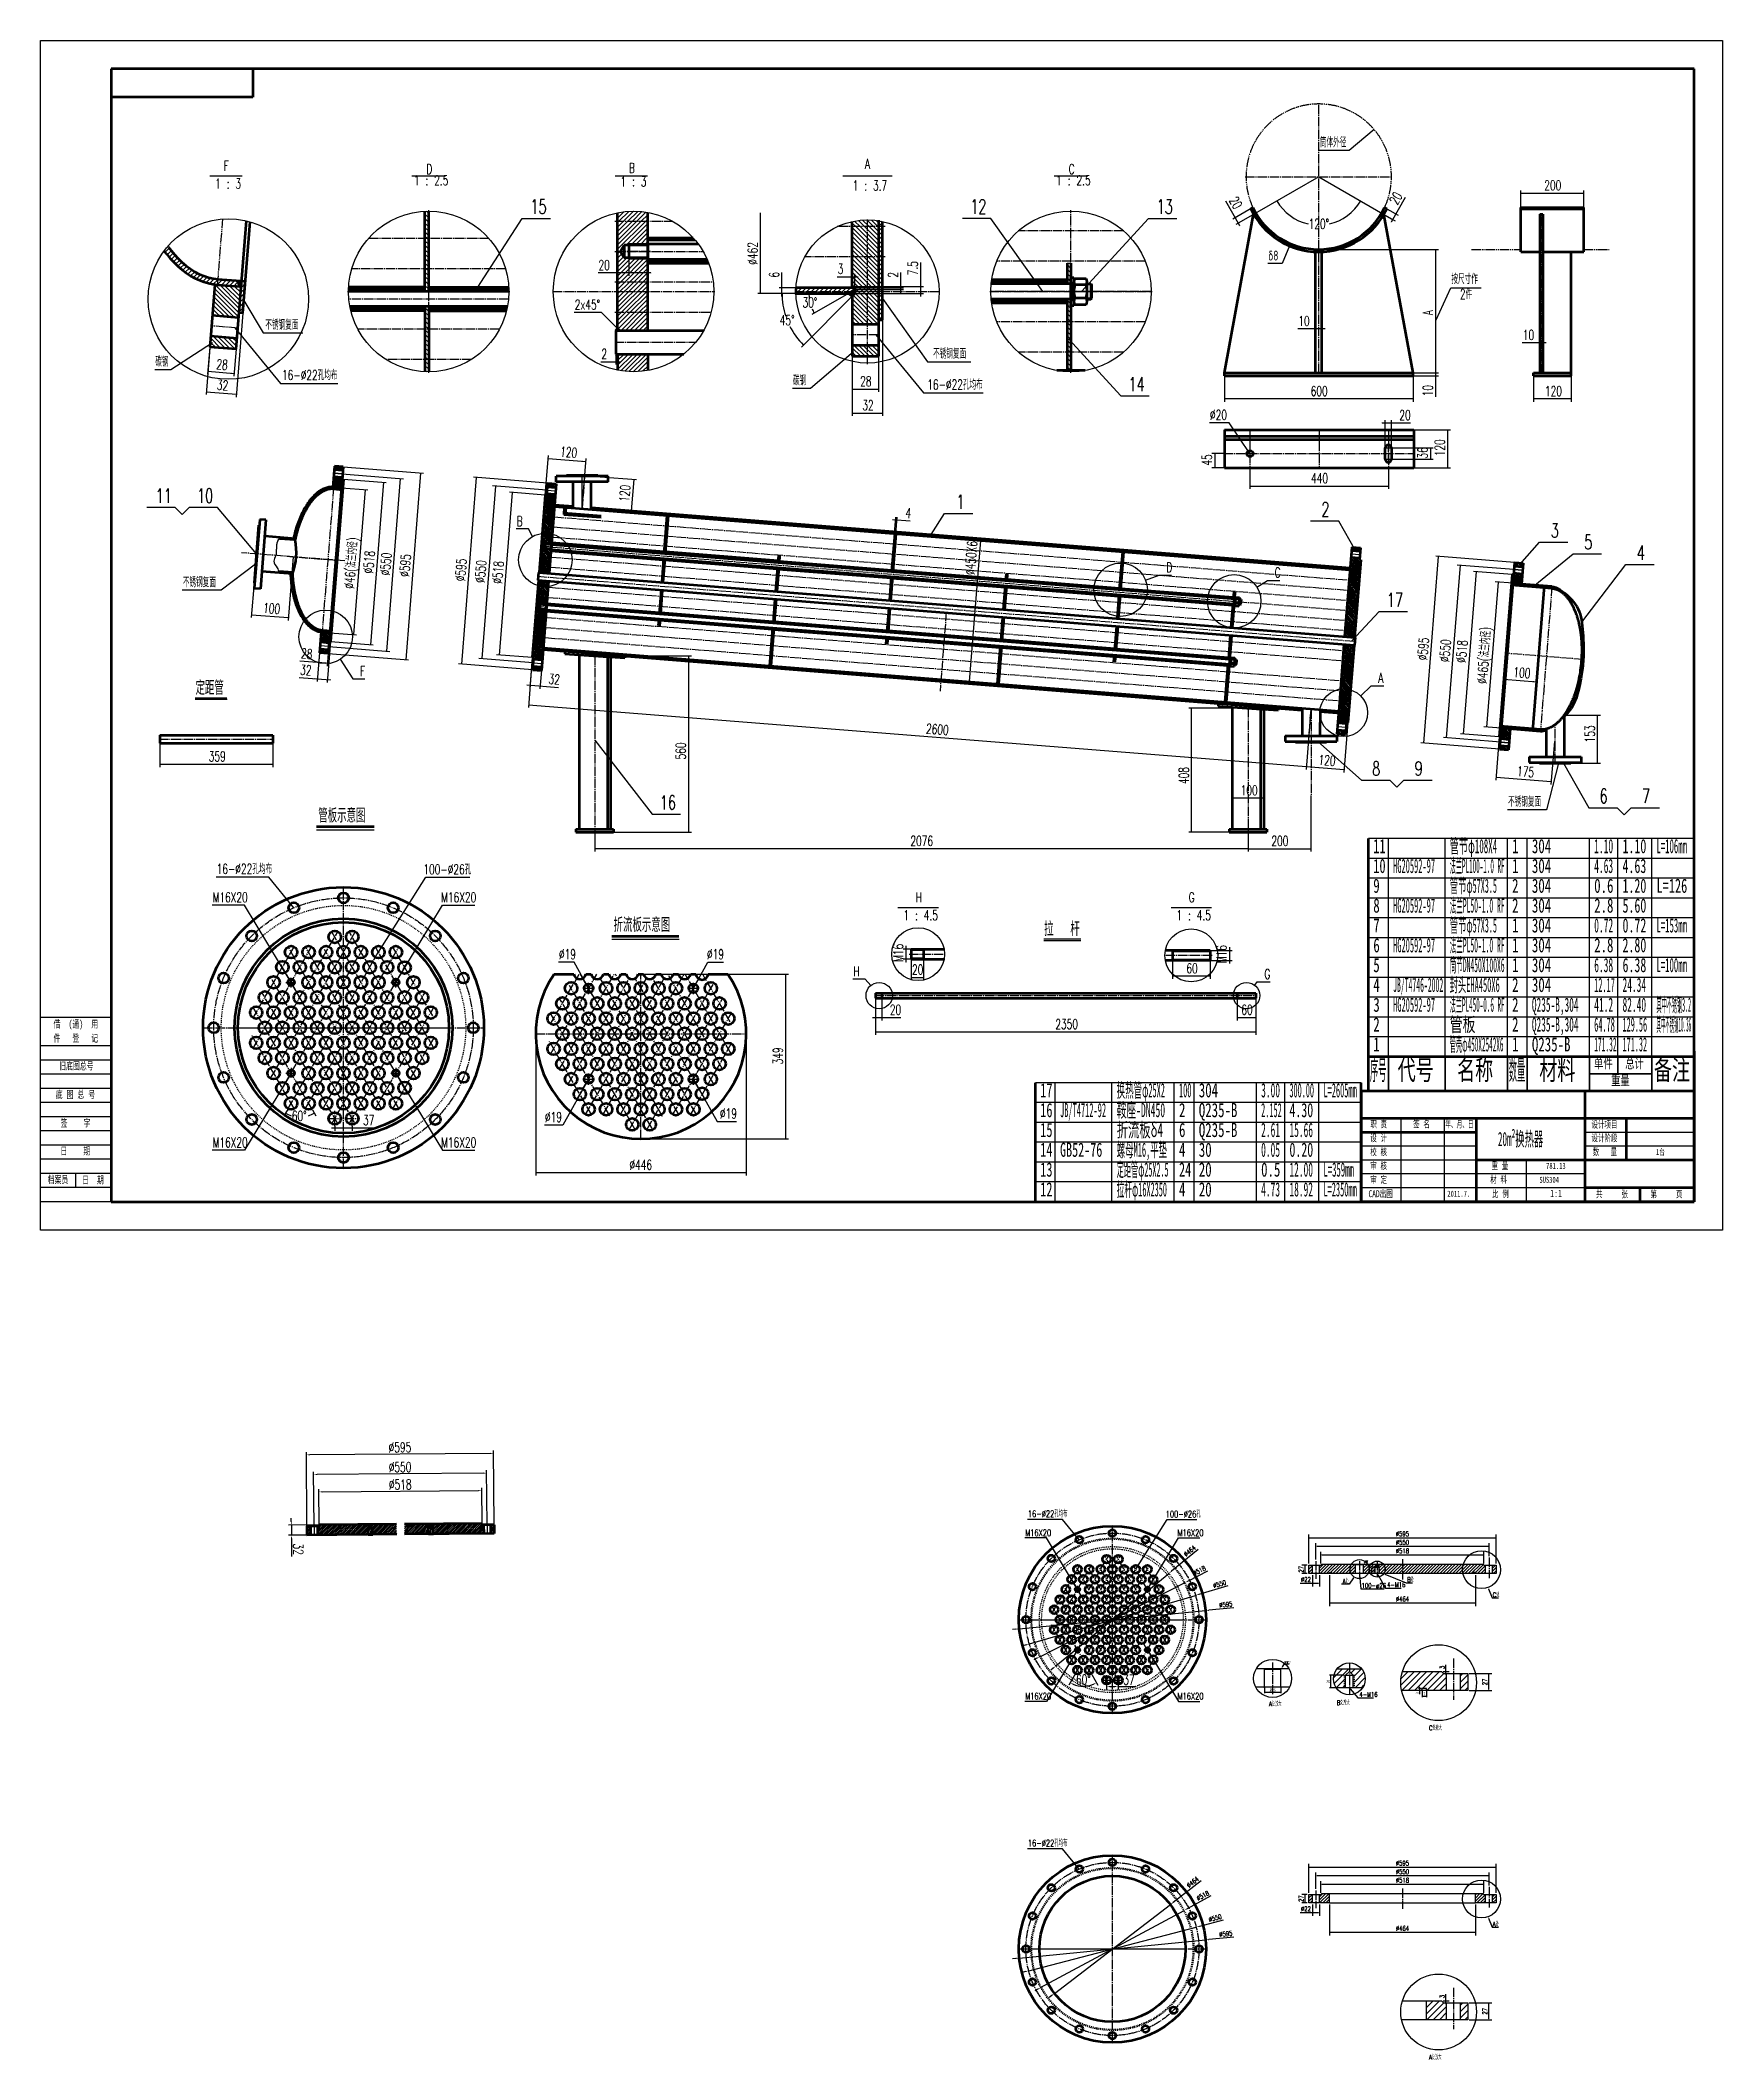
# Model space of a CAD drawing. Header units: millimetres. Extents: x -2673 to 2673, y -4526 to 1890.
import ezdxf
from ezdxf import colors
from ezdxf.entities.mleader import LeaderData, LeaderLine
from ezdxf.math import Vec2, Vec3

# ---------------------------------------------------------------- set-up
doc = ezdxf.new("R2010")
doc.units = ezdxf.units.MM
for name, pattern in [('EB_DASH', [6, 3, -3]), ('EB_DASHDOT', [39, 30, -3, 3, -3]), ('EB_DASHDOTDOT', [45, 30, -3, 3, -3, 3, -3])]:
    doc.linetypes.add(name, pattern=pattern)
for name, color, linetype, lineweight in [('CAXA0', 7, 'Continuous', 70), ('CAXA1', 1, 'EB_DASHDOT', 25), ('CAXA2', 6, 'EB_DASH', 25), ('CAXA3', 7, 'Continuous', 25), ('CAXA4', 3, 'Continuous', 25), ('CAXA5', 4, 'Continuous', 25), ('CAXA6', 7, 'EB_DASH', 25)]:
    doc.layers.add(name, color=color, linetype=linetype, lineweight=lineweight)
doc.styles.get("Standard").update_dxf_attribs({"font": 'isocp.shx', "width": 0.707, "bigfont": 'hztxt.shx'})
doc.styles.add('TextStyle0', font='SIMFANG.TTF', dxfattribs={"width": 0.585181})
doc.styles.add('TextStyle1', font='SIMFANG.TTF', dxfattribs={"width": 0.665629})
doc.styles.add('TextStyle10', font='SIMFANG.TTF', dxfattribs={"width": 0.435158})
doc.styles.add('TextStyle11', font='SIMFANG.TTF', dxfattribs={"width": 0.307382})
doc.styles.add('TextStyle12', font='SIMFANG.TTF', dxfattribs={"width": 0.491571})
doc.styles.add('TextStyle13', font='SIMFANG.TTF', dxfattribs={"width": 0.488981})
doc.styles.add('TextStyle14', font='SIMFANG.TTF', dxfattribs={"width": 0.257974})
doc.styles.add('TextStyle15', font='SIMFANG.TTF', dxfattribs={"width": 0.33333})
doc.styles.add('TextStyle16', font='SIMFANG.TTF', dxfattribs={"width": 0.414658})
doc.styles.add('TextStyle17', font='SIMFANG.TTF', dxfattribs={"width": 0.328637})
doc.styles.add('TextStyle18', font='SIMFANG.TTF', dxfattribs={"width": 0.616971})
doc.styles.add('TextStyle19', font='SIMFANG.TTF', dxfattribs={"width": 0.450957})
doc.styles.add('TextStyle2', font='SIMFANG.TTF', dxfattribs={"width": 0.470995})
doc.styles.add('TextStyle20', font='SIMFANG.TTF', dxfattribs={"width": 0.421258})
doc.styles.add('TextStyle21', font='SIMFANG.TTF', dxfattribs={"width": 0.63806})
doc.styles.add('TextStyle22', font='SIMFANG.TTF', dxfattribs={"width": 0.636874})
doc.styles.add('TextStyle23', font='SIMFANG.TTF', dxfattribs={"width": 0.46223})
doc.styles.add('TextStyle24', font='SIMFANG.TTF', dxfattribs={"width": 0.386959})
doc.styles.add('TextStyle25', font='SIMFANG.TTF', dxfattribs={"width": 0.393293})
doc.styles.add('TextStyle26', font='SIMFANG.TTF', dxfattribs={"width": 0.362728})
doc.styles.add('TextStyle27', font='SIMFANG.TTF', dxfattribs={"width": 0.626564})
doc.styles.add('TextStyle28', font='SIMFANG.TTF', dxfattribs={"width": 0.428072})
doc.styles.add('TextStyle29', font='SIMFANG.TTF', dxfattribs={"width": 0.586574})
doc.styles.add('TextStyle3', font='SIMFANG.TTF', dxfattribs={"width": 0.296597})
doc.styles.add('TextStyle30', font='SIMFANG.TTF', dxfattribs={"width": 0.394941})
doc.styles.add('TextStyle31', font='SIMFANG.TTF', dxfattribs={"width": 0.502312})
doc.styles.add('TextStyle32', font='SIMFANG.TTF', dxfattribs={"width": 0.411067})
doc.styles.add('TextStyle4', font='SIMFANG.TTF', dxfattribs={"width": 0.310994})
doc.styles.add('TextStyle5', font='SIMFANG.TTF', dxfattribs={"width": 0.322659})
doc.styles.add('TextStyle6', font='SIMFANG.TTF', dxfattribs={"width": 0.40497})
doc.styles.add('TextStyle7', font='SIMFANG.TTF', dxfattribs={"width": 0.483942})
doc.styles.add('TextStyle8', font='SIMFANG.TTF', dxfattribs={"width": 0.389594})
doc.styles.add('TextStyle9', font='SIMFANG.TTF', dxfattribs={"width": 0.220916})
doc.styles.add('UserTxtStyle2', font='SIMFANG.TTF', dxfattribs={"width": 0.667})
doc.styles.add('机械', font='txt.shx', dxfattribs={"width": 0.667, "height": 15, "bigfont": 'gbcbig.shx'})
doc.styles.add('标准', font='SIMFANG.TTF', dxfattribs={"width": 0.667})
doc.dimstyles.new('ISO-25', dxfattribs={"dimtxt": 20, "dimasz": 2.5, "dimexe": 10, "dimexo": 5, "dimgap": 5, "dimtad": 1, "dimtxsty": '机械', "dimcen": 2.5, "dimadec": 0, "dimazin": 0, "dimtfac": 1, "dimtmove": 0, "dimatfit": 3, "dimfxl": 1, "dimarcsym": 0})
doc.dimstyles.new('wsj1', dxfattribs={"dimtxt": 5, "dimasz": 2.5, "dimexe": 3, "dimexo": 2, "dimgap": 2, "dimtad": 1, "dimtxsty": '标准', "dimcen": 2.5, "dimadec": 0, "dimazin": 0, "dimtfac": 1, "dimtmove": 0, "dimatfit": 3, "dimfxl": 1, "dimarcsym": 0})
doc.dimstyles.new('标准', dxfattribs={"dimscale": 9, "dimtxt": 3.5, "dimasz": 1.2, "dimexe": 1, "dimexo": 0, "dimtad": 1, "dimdec": 1, "dimzin": 12, "dimdsep": 46, "dimtxsty": '机械', "dimcen": 0, "dimdle": 1.1, "dimaunit": 1, "dimazin": 2, "dimtfac": 1, "dimtdec": 3, "dimtmove": 0, "dimatfit": 3, "dimfxl": 1, "dimtolj": 1, "dimtzin": 0, "dimarcsym": 0})
pattern_1 = [(45, (921.759, 766.107), (-5, 5), [])]

msp = doc.modelspace()

# ---------------------------------------------------------------- texts
at = {"layer": 'CAXA0', "linetype": 'Continuous', "lineweight": 25, "char_height": 31.5, "attachment_point": 1, "style": '机械'}
for s, insert in [('B', (-802.774, 1500.399)), ('1 : 3', (-829.334, 1457.649))]:
    msp.add_mtext(s, dxfattribs=dict(at, insert=insert))
at = {"layer": 'CAXA3', "color": 0, "style": 'TextStyle2', "width": 0.470995}
msp.add_text('20m²换热器', height=45, dxfattribs=at).set_placement((1959.028, -1623.022))
at = {"layer": 'CAXA3', "color": 0, "linetype": 'Continuous', "lineweight": 25, "char_height": 19.05109, "attachment_point": 1}
for s, insert, style in [('{\\fFangSong_GB2312|b0|i0|c134|p49;SUS304}', (2090.75, -1720.8), 'UserTxtStyle2'), ('\\fFangSong_GB2312;781.13', (2111.969, -1676.7), 'UserTxtStyle2'), ('{\\fFangSong_GB2312|b0|i0|c134|p49;2011.7.}', (1798.2, -1764.9), 'TextStyle1')]:
    msp.add_mtext(s, dxfattribs=dict(at, insert=insert, style=style))
at = {"layer": 'CAXA4', "linetype": 'Continuous', "lineweight": 25, "attachment_point": 1}
for s, insert, char_height, style in [('F', (-2090.199, 1507.351), 31.5, '机械'), ('D', (-1446.534, 1496.814), 31.5, '机械'), ('A', (-52.745, 1513.674), 31.5, '机械'), ('C', (594.618, 1496.836), 31.5, '机械'), ('1 : 3', (-2117.51, 1450.651), 31.5, '机械'), ('1 : 2.5', (-1485.999, 1461.189), 31.5, '机械'), ('1 : 3.7', (-91.46, 1444.374), 31.5, '机械'), ('1 : 2.5', (555.153, 1461.211), 31.5, '机械'), ('定距管', (-2179.909, -144.452), 45, '机械'), ('管板示意图', (-1789.982, -550.16), 45, '机械'), ('折流板示意图', (-851.439, -897.68), 45, '机械'), ('拉  杆', (516.674, -910.552), 45, '机械'), ('\\fFangSong_GB2312;职 责', (1553.299, -1542.346), 22.05, '标准'), ('\\fFangSong_GB2312;校 核', (1553.299, -1630.546), 22.05, '标准'), ('\\fFangSong_GB2312;审 定', (1553.299, -1718.746), 22.05, '标准'), ('\\fFangSong_GB2312;材 料', (1934.517, -1718.372), 22.05, '标准'), ('\\fFangSong_GB2312;CAD出图', (1547.436, -1763.465), 22.05, '标准'), ('\\fFangSong_GB2312;1:1', (2124.788, -1762.2), 22.9927, 'UserTxtStyle2'), ('\\fFangSong_GB2312;共     张', (2270.645, -1764.547), 22.05, '标准'), ('\\fFangSong_GB2312;第     页', (2443.895, -1764.547), 22.05, '标准')]:
    msp.add_mtext(s, dxfattribs=dict(at, insert=insert, char_height=char_height, style=style))
at = {"layer": 'CAXA4', "char_height": 22.05, "attachment_point": 1}
for s, insert, style in [('\\fFangSong_GB2312;签 名', (1689.357, -1542.346), '标准'), ('\\fFangSong_GB2312;年、月、日', (1791.674, -1542.346), 'TextStyle0'), ('\\fFangSong_GB2312;设 计', (1553.299, -1586.446), '标准'), ('\\fFangSong_GB2312;审 核', (1553.299, -1674.646), '标准'), ('\\fFangSong_GB2312;重 量', (1938.67, -1674.272), '标准'), ('\\fFangSong_GB2312;比 例', (1940.183, -1763.993), '标准')]:
    msp.add_mtext(s, dxfattribs=dict(at, insert=insert, style=style))
at = {"layer": 'CAXA4', "color": 7, "linetype": 'Continuous', "lineweight": 25, "char_height": 22.05, "attachment_point": 1, "style": '标准'}
for s, insert in [('\\fFangSong_GB2312;设计项目', (2256.367, -1543.351)), ('\\fFangSong_GB2312;设计阶段', (2256.367, -1586.358)), ('\\fFangSong_GB2312;数   量', (2260.302, -1630.458))]:
    msp.add_mtext(s, dxfattribs=dict(at, insert=insert))
at = {"layer": 'CAXA4', "attachment_point": 1, "style": '机械'}
for s, width, gutter_width, insert, char_height in [('1*1倒角', 19.60174, 15, (1537.909, -2940.341), 3), ('A处', 29.77009, 75, (1465.57, -2998.682), 15), ('100-φ26', 85.30752, 75, (1525.917, -3012.276), 15), ('4-M16', 31.08232, 75, (1607.019, -3009.228), 15), ('B处', 29.77009, 75, (1670.613, -2992.979), 15), ('C处', 29.77009, 75, (1942.527, -3041.481), 15), ('1*1倒角', 19.60174, 15, (1280.427, -3260.671), 6), ('A处放大', 37.50639, 75, (1231.354, -3387.997), 15), ('B处放大', 52.29686, 75, (1447.037, -3384.271), 15), ('4-M16', 31.08232, 75, (1518.792, -3357.908), 15), ('C处放大', 57.4896, 75, (1739.713, -3464.378), 15), ('A处', 29.77009, 75, (1942.527, -4087.839), 15), ('A处放大', 57.4896, 75, (1739.713, -4510.736), 15)]:
    msp.add_mtext_dynamic_manual_height_columns(s, width=width, gutter_width=gutter_width, heights=[0], dxfattribs=dict(at, insert=insert, char_height=char_height))

# ---------------------------------------------------------------- blocks, each defined once
blk = doc.blocks.new('*CAXBLOCK01')
at = {"layer": 'CAXA0', "linetype": 'Continuous', "lineweight": 25}
for points in [[(-1894.4, -1518.8), (-1885.2, -1524.9), (-1884.2, -1522.4)], [(-1802.6, -1518.8), (-1811.7, -1524.9), (-1812.8, -1522.4)]]:
    blk.add_hatch(color=0, dxfattribs=at).paths.add_polyline_path(points, flags=0)
at = {"layer": 'CAXA0', "color": 0, "linetype": 'Continuous', "lineweight": 25}
for p, q in [((-1886, -1504.3), (-1898.9, -1526.6)), ((-1808.6, -1508.5), (-1798.1, -1526.6))]:
    blk.add_line(p, q, dxfattribs=at)
for start, end in [(240, 252.84926), (287.15074, 300)]:
    blk.add_arc((-1848.5, -1439.3), 91.7, start, end, dxfattribs=at)
at = {"layer": 'CAXA0', "color": 0, "linetype": 'Continuous', "lineweight": 25, "insert": (-1874, -1511.5), "char_height": 31.5, "attachment_point": 1, "style": '机械'}
blk.add_mtext('60{%%D}', dxfattribs=at)
blk = doc.blocks.new('*CAXBLOCK12')
at = {"layer": 'CAXA0', "linetype": 'Continuous', "lineweight": 25}
for points in [[(-1737.5, -1565.6), (-1748.3, -1566.9), (-1748.3, -1564.2)], [(-1682, -1565.6), (-1671.2, -1566.9), (-1671.2, -1564.2)]]:
    blk.add_hatch(color=0, dxfattribs=at).paths.add_polyline_path(points, flags=0)
at = {"layer": 'CAXA0', "color": 0, "linetype": 'Continuous', "lineweight": 25}
for p, q in [((-1747.4, -1565.6), (-1614.1, -1565.6)), ((-1737.5, -1559.5), (-1737.5, -1574.6)), ((-1682, -1559.5), (-1682, -1574.6))]:
    blk.add_line(p, q, dxfattribs=at)
at = {"layer": 'CAXA0', "color": 0, "linetype": 'Continuous', "lineweight": 25, "insert": (-1647.4, -1524.9), "char_height": 31.5, "attachment_point": 1, "style": '机械'}
blk.add_mtext('37', dxfattribs=at)
blk = doc.blocks.new('*CAXBLOCK23')
at = {"layer": 'CAXA0', "linetype": 'Continuous', "lineweight": 25}
blk.add_hatch(color=0, dxfattribs=at).paths.add_polyline_path([(-1876.2, -1102.9), (-1880.7, -1092.9), (-1883, -1094.3)], flags=0)
at = {"layer": 'CAXA0', "color": 0, "linetype": 'Continuous', "lineweight": 25}
for p, q in [((-2024.3, -857.7), (-2127.2, -857.7)), ((-1876.2, -1102.9), (-2024.3, -857.7))]:
    blk.add_line(p, q, dxfattribs=at)
at = {"layer": 'CAXA0', "color": 0, "linetype": 'Continuous', "lineweight": 25, "insert": (-2125.6, -817.1), "char_height": 31.5, "attachment_point": 1, "style": '机械'}
blk.add_mtext('M16X20', dxfattribs=at)
blk = doc.blocks.new('*CAXBLOCK34')
at = {"layer": 'CAXA0', "linetype": 'Continuous', "lineweight": 25}
blk.add_hatch(color=0, dxfattribs=at).paths.add_polyline_path([(-1543.2, -1102.9), (-1536.5, -1094.3), (-1538.8, -1092.9)], flags=0)
at = {"layer": 'CAXA0', "color": 0, "linetype": 'Continuous', "lineweight": 25}
for p, q in [((-1543.2, -1102.9), (-1395.1, -857.7)), ((-1395.1, -857.7), (-1292.3, -857.7))]:
    blk.add_line(p, q, dxfattribs=at)
at = {"layer": 'CAXA0', "color": 0, "linetype": 'Continuous', "lineweight": 25, "insert": (-1399.6, -817.1), "char_height": 31.5, "attachment_point": 1, "style": '机械'}
blk.add_mtext('M16X20', dxfattribs=at)
blk = doc.blocks.new('*CAXBLOCK45')
at = {"layer": 'CAXA0', "linetype": 'Continuous', "lineweight": 25}
blk.add_hatch(color=0, dxfattribs=at).paths.add_polyline_path([(-1876.2, -1391.3), (-1883, -1399.8), (-1880.7, -1401.2)], flags=0)
at = {"layer": 'CAXA0', "color": 0, "linetype": 'Continuous', "lineweight": 25}
for p, q in [((-1876.2, -1391.3), (-2024.3, -1636.4)), ((-2024.3, -1636.4), (-2127.2, -1636.4))]:
    blk.add_line(p, q, dxfattribs=at)
at = {"layer": 'CAXA0', "color": 0, "linetype": 'Continuous', "lineweight": 25, "insert": (-2125.6, -1595.8), "char_height": 31.5, "attachment_point": 1, "style": '机械'}
blk.add_mtext('M16X20', dxfattribs=at)
blk = doc.blocks.new('*CAXBLOCK56')
at = {"layer": 'CAXA0', "linetype": 'Continuous', "lineweight": 25}
blk.add_hatch(color=0, dxfattribs=at).paths.add_polyline_path([(-1543.2, -1391.3), (-1538.8, -1401.2), (-1536.5, -1399.8)], flags=0)
at = {"layer": 'CAXA0', "color": 0, "linetype": 'Continuous', "lineweight": 25}
for p, q in [((-1543.2, -1391.3), (-1395.1, -1636.4)), ((-1395.1, -1636.4), (-1292.3, -1636.4))]:
    blk.add_line(p, q, dxfattribs=at)
at = {"layer": 'CAXA0', "color": 0, "linetype": 'Continuous', "lineweight": 25, "insert": (-1399.6, -1595.8), "char_height": 31.5, "attachment_point": 1, "style": '机械'}
blk.add_mtext('M16X20', dxfattribs=at)
blk = doc.blocks.new('*CAXBLOCK67')
at = {"layer": 'CAXA0', "linetype": 'Continuous', "lineweight": 25}
blk.add_hatch(color=0, dxfattribs=at).paths.add_polyline_path([(-1867.6, -866), (-1873.4, -856.8), (-1875.5, -858.5)], flags=0)
at = {"layer": 'CAXA0', "color": 0, "linetype": 'Continuous', "lineweight": 25}
for p, q in [((-1947, -769.2), (-2114.6, -769.2)), ((-1867.6, -866), (-1947, -769.2))]:
    blk.add_line(p, q, dxfattribs=at)
at = {"layer": 'CAXA0', "color": 0, "linetype": 'Continuous', "lineweight": 25, "insert": (-2113, -726.8), "char_height": 31.5, "attachment_point": 1, "style": '机械'}
blk.add_mtext('16-{%%C}22孔均布', dxfattribs=at)
blk = doc.blocks.new('*CAXBLOCK78')
at = {"layer": 'CAXA0', "linetype": 'Continuous', "lineweight": 25}
blk.add_hatch(color=0, dxfattribs=at).paths.add_polyline_path([(-1598.7, -1006.8), (-1591.8, -998.4), (-1594.1, -996.9)], flags=0)
at = {"layer": 'CAXA0', "color": 0, "linetype": 'Continuous', "lineweight": 25}
for p, q in [((-1598.7, -1006.8), (-1448.1, -769.2)), ((-1448.1, -769.2), (-1308.1, -769.2))]:
    blk.add_line(p, q, dxfattribs=at)
at = {"layer": 'CAXA0', "color": 0, "linetype": 'Continuous', "lineweight": 25, "insert": (-1455.9, -728.1), "char_height": 31.5, "attachment_point": 1, "style": '机械'}
blk.add_mtext('100-{%%C}26孔', dxfattribs=at)
blk = doc.blocks.new('*CAXBLOCK89')
at = {"layer": 'CAXA0', "linetype": 'Continuous', "lineweight": 25}
for points in [[(-1116.7, -158.8), (-1127.6, -159.3), (-1127.3, -156.6)], [(-1084.8, -161.4), (-1074.1, -163.6), (-1073.9, -160.9)]]:
    blk.add_hatch(color=0, dxfattribs=at).paths.add_polyline_path(points, flags=0)
at = {"layer": 'CAXA0', "color": 0, "linetype": 'Continuous', "lineweight": 25}
for p, q in [((-1109.7, -71.2), (-1117.4, -167.8)), ((-1080.9, -112.1), (-1085.5, -170.3)), ((-1126.6, -158), (-1026.7, -166))]:
    blk.add_line(p, q, dxfattribs=at)
at = {"layer": 'CAXA0', "color": 0, "linetype": 'Continuous', "lineweight": 25, "insert": (-1056.6, -122.8), "char_height": 31.5, "attachment_point": 1, "rotation": 355.4516, "style": '机械'}
blk.add_mtext('32', dxfattribs=at)
blk = doc.blocks.new('CAXBLOCK9', base_point=(154.4, 52.3))
at = {"layer": 'CAXA0', "linetype": 'Continuous', "lineweight": 25}
for p, q in [((-1121.4, 337.7), (-1160.6, 337.7)), ((-1108.6, 314), (-1121.4, 337.7))]:
    blk.add_line(p, q, dxfattribs=at)
blk.add_circle((-1068.1, 239.3), 85, dxfattribs=at)
at = {"layer": 'CAXA0', "linetype": 'Continuous', "lineweight": 25, "insert": (-1159, 378.3), "char_height": 31.5, "attachment_point": 1, "style": '机械'}
blk.add_mtext('B', dxfattribs=at)
blk = doc.blocks.new('*CAXBLOCK1011')
at = {"layer": 'CAXA0', "linetype": 'Continuous', "lineweight": 25}
for points in [[(-1059.4, 561.8), (-1048.7, 559.5), (-1048.5, 562.2)], [(-939.7, 552.2), (-950.6, 551.7), (-950.4, 554.4)]]:
    blk.add_hatch(color=0, dxfattribs=at).paths.add_polyline_path(points, flags=0)
at = {"layer": 'CAXA0', "color": 0, "linetype": 'Continuous', "lineweight": 25}
for p, q in [((-1068.6, 445.2), (-1058.7, 570.7)), ((-1059.4, 561.8), (-939.7, 552.2)), ((-951.5, 404.8), (-939, 561.2))]:
    blk.add_line(p, q, dxfattribs=at)
at = {"layer": 'CAXA0', "color": 0, "linetype": 'Continuous', "lineweight": 25, "insert": (-1019.7, 599.3), "char_height": 31.5, "attachment_point": 1, "rotation": 355.4516, "style": '机械'}
blk.add_mtext('120', dxfattribs=at)
blk = doc.blocks.new('CAXBLOCK11')
at = {"layer": 'CAXA3', "color": 0, "linetype": 'Continuous', "lineweight": 25}
for p, q in [((-1104.5, -110.2), (-1108.4, -105.6)), ((-1098.9, -110.6), (-1108, -100)), ((-1093.3, -111.1), (-1103.8, -98.7)), ((-1087.6, -111.5), (-1098.2, -99.2)), ((-1082, -112), (-1092.5, -99.6)), ((-1080.5, -107.6), (-1086.9, -100.1)), ((-1080.1, -101.9), (-1081.3, -100.5))]:
    blk.add_line(p, q, dxfattribs=at)
blk = doc.blocks.new('CAXBLOCK12')
at = {"layer": 'CAXA3', "color": 0, "linetype": 'Continuous', "lineweight": 25}
for p, q in [((-1059.1, 471.5), (-1062.2, 475.2)), ((-1053.5, 471.1), (-1061.8, 480.8)), ((-1038.3, 422.5), (-1061.5, 449.7)), ((-1047.8, 470.6), (-1058.4, 483)), ((-1037.9, 428.2), (-1055.8, 449.2)), ((-1042.2, 470.2), (-1052.7, 482.6)), ((-1036.6, 469.7), (-1047.1, 482.1)), ((-1034.3, 473.3), (-1041.5, 481.7)), ((-1033.9, 478.9), (-1035.8, 481.2)), ((-1063.4, 377.9), (-1073.1, 389.3)), ((-1057.7, 377.4), (-1072.6, 394.9)), ((-1052.1, 377), (-1072.2, 400.6)), ((-1046.4, 376.5), (-1071.7, 406.2)), ((-1041.9, 377.4), (-1071.3, 411.8)), ((-1041.5, 383), (-1070.8, 417.5)), ((-1041, 388.7), (-1070.4, 423.1)), ((-1040.6, 394.3), (-1069.9, 428.8)), ((-1040.1, 400), (-1069.5, 434.4)), ((-1039.7, 405.6), (-1069.1, 440)), ((-1039.2, 411.2), (-1068.2, 445.2)), ((-1038.8, 416.9), (-1064.5, 447)), ((-1037.4, 433.8), (-1050.2, 448.8)), ((-1037, 439.4), (-1044.6, 448.3)), ((-1036.5, 445.1), (-1038.9, 447.9)), ((-1072.2, 314.3), (-1078.5, 321.6)), ((-1066.6, 313.8), (-1078, 327.3)), ((-1060.9, 313.4), (-1077.6, 332.9)), ((-1055.3, 312.9), (-1077.1, 338.5)), ((-1049.7, 312.5), (-1076.7, 344.2)), ((-1073.4, 346.5), (-1076.2, 349.8)), ((-1067.8, 346.1), (-1075.8, 355.5)), ((-1062.1, 345.6), (-1075.3, 361.1)), ((-1056.5, 345.2), (-1074.9, 366.7)), ((-1050.9, 344.7), (-1074.4, 372.4)), ((-1045.2, 344.3), (-1074, 378)), ((-1069, 378.3), (-1073.5, 383.6)), ((-1046.9, 315.4), (-1073.4, 346.5)), ((-1044.2, 349.2), (-1069, 378.3)), ((-1046.4, 321), (-1067.8, 346.1)), ((-1043.7, 354.8), (-1063.4, 377.9)), ((-1046, 326.7), (-1062.1, 345.6)), ((-1043.3, 360.5), (-1057.7, 377.4)), ((-1045.5, 332.3), (-1056.5, 345.2)), ((-1042.8, 366.1), (-1052.1, 377)), ((-1045.1, 337.9), (-1050.9, 344.7)), ((-1042.4, 371.8), (-1046.4, 376.5)), ((-1044.6, 343.6), (-1045.2, 344.3)), ((-1075.4, 250.2), (-1083.4, 259.6)), ((-1069.8, 249.8), (-1083, 265.2)), ((-1064.1, 249.3), (-1082.5, 270.9)), ((-1058.5, 248.9), (-1082.1, 276.5)), ((-1052.9, 248.4), (-1081.6, 282.1)), ((-1077.7, 283.7), (-1081.2, 287.8)), ((-1075.4, 287.2), (-1080.7, 293.4)), ((-1071.6, 288.9), (-1080.3, 299.1)), ((-1066, 288.5), (-1079.8, 304.7)), ((-1060.3, 288), (-1079.4, 310.3)), ((-1077.9, 314.7), (-1078.9, 316)), ((-1054.7, 287.6), (-1077.9, 314.7)), ((-1049.1, 287.2), (-1072.2, 314.3)), ((-1051.8, 253.3), (-1070.4, 275.2)), ((-1048.7, 292.8), (-1066.6, 313.8)), ((-1051.4, 259), (-1064.8, 274.7)), ((-1048.2, 298.5), (-1060.9, 313.4)), ((-1050.9, 264.6), (-1059.1, 274.3)), ((-1047.8, 304.1), (-1055.3, 312.9)), ((-1050.5, 270.3), (-1053.5, 273.8)), ((-1047.3, 309.7), (-1049.7, 312.5)), ((-1084.5, 199.2), (-1087.9, 203.2)), ((-1078.8, 198.7), (-1087.4, 208.8)), ((-1073.2, 198.3), (-1087, 214.5)), ((-1085.5, 218.9), (-1086.5, 220.1)), ((-1079.9, 218.4), (-1086.1, 225.8)), ((-1074.2, 218), (-1085.6, 231.4)), ((-1067.6, 197.8), (-1085.5, 218.9)), ((-1068.6, 217.5), (-1085.2, 237)), ((-1062.9, 217.1), (-1084.8, 242.7)), ((-1057.3, 216.6), (-1084.3, 248.3)), ((-1081.1, 250.7), (-1083.9, 253.9)), ((-1054.5, 219.5), (-1081.1, 250.7)), ((-1061.9, 197.4), (-1079.9, 218.4)), ((-1054, 225.2), (-1075.4, 250.2)), ((-1056.3, 197), (-1074.2, 218)), ((-1053.6, 230.8), (-1069.8, 249.8)), ((-1055.8, 202.6), (-1068.6, 217.5)), ((-1053.1, 236.4), (-1064.1, 249.3)), ((-1055.4, 208.2), (-1062.9, 217.1)), ((-1052.7, 242.1), (-1058.5, 248.9)), ((-1054.9, 213.9), (-1057.3, 216.6)), ((-1052.3, 247.7), (-1052.9, 248.4)), ((-1087.5, 122.6), (-1093.7, 129.9)), ((-1081.9, 122.1), (-1093.3, 135.5)), ((-1076.2, 121.7), (-1092.8, 141.2)), ((-1070.6, 121.2), (-1092.4, 146.8)), ((-1064.9, 120.8), (-1091.9, 152.4)), ((-1088.7, 154.8), (-1091.5, 158.1)), ((-1083.1, 154.4), (-1091, 163.7)), ((-1077.4, 153.9), (-1090.6, 169.4)), ((-1071.8, 153.5), (-1089.7, 174.5)), ((-1062.1, 123.6), (-1088.7, 154.8)), ((-1066.2, 153), (-1084.1, 174.1)), ((-1061.7, 129.3), (-1083.1, 154.4)), ((-1060.5, 152.6), (-1078.5, 173.6)), ((-1061.2, 134.9), (-1077.4, 153.9)), ((-1059.4, 157.5), (-1072.8, 173.2)), ((-1060.8, 140.6), (-1071.8, 153.5)), ((-1059, 163.1), (-1067.2, 172.7)), ((-1060.3, 146.2), (-1066.2, 153)), ((-1058.5, 168.8), (-1061.5, 172.3)), ((-1059.9, 151.8), (-1060.5, 152.6)), ((-1069.3, 33.4), (-1098.7, 67.9)), ((-1068.8, 39.1), (-1098.2, 73.5)), ((-1068.4, 44.7), (-1097.8, 79.1)), ((-1068, 50.3), (-1097.3, 84.8)), ((-1067.5, 56), (-1096.9, 90.4)), ((-1093, 92), (-1096.4, 96.1)), ((-1090.6, 95.4), (-1096, 101.7)), ((-1086.9, 97.2), (-1095.5, 107.3)), ((-1081.2, 96.8), (-1095.1, 113)), ((-1075.6, 96.3), (-1094.6, 118.6)), ((-1093.1, 123), (-1094.2, 124.3)), ((-1070, 95.9), (-1093.1, 123)), ((-1064.4, 95.5), (-1087.5, 122.6)), ((-1067.1, 61.6), (-1085.7, 83.5)), ((-1063.9, 101.1), (-1081.9, 122.1)), ((-1066.6, 67.3), (-1080, 83)), ((-1063.5, 106.7), (-1076.2, 121.7)), ((-1066.2, 72.9), (-1074.4, 82.6)), ((-1063, 112.4), (-1070.6, 121.2)), ((-1065.7, 78.5), (-1068.8, 82.1)), ((-1062.6, 118), (-1064.9, 120.8)), ((-1074.7, -34.2), (-1104, 0.2)), ((-1074.2, -28.6), (-1103.6, 5.8)), ((-1073.8, -23), (-1103.1, 11.5)), ((-1073.3, -17.3), (-1102.7, 17.1)), ((-1072.9, -11.7), (-1102.2, 22.7)), ((-1072.4, -6), (-1101.8, 28.4)), ((-1072, -0.4), (-1101.4, 34)), ((-1071.5, 5.2), (-1100.9, 39.7)), ((-1071.1, 10.9), (-1100.5, 45.3)), ((-1070.6, 16.5), (-1100, 50.9)), ((-1070.2, 22.1), (-1099.6, 56.6)), ((-1069.7, 27.8), (-1099.1, 62.2)), ((-1095.8, -77.3), (-1109, -61.8)), ((-1090.2, -77.7), (-1108.5, -56.2)), ((-1084.5, -78.2), (-1108.1, -50.6)), ((-1078.9, -78.6), (-1107.6, -44.9)), ((-1077.8, -73.7), (-1107.2, -39.3)), ((-1077.4, -68.1), (-1106.7, -33.6)), ((-1076.9, -62.4), (-1106.3, -28)), ((-1076.5, -56.8), (-1105.8, -22.4)), ((-1076, -51.2), (-1105.4, -16.7)), ((-1075.6, -45.5), (-1104.9, -11.1)), ((-1075.1, -39.9), (-1104.5, -5.4)), ((-1106, -71.5), (-1109.4, -67.5)), ((-1101.4, -76.8), (-1105.8, -71.8))]:
    blk.add_line(p, q, dxfattribs=at)
blk = doc.blocks.new('CAXBLOCK13')
at = {"layer": 'CAXA3', "color": 0, "linetype": 'Continuous', "lineweight": 25}
for p, q in [((-1065.8, 76.8), (-1064.4, 78.1)), ((-1062.3, 75.9), (-1060.2, 77.7)), ((-1058.1, 75.6), (-1056, 77.4)), ((-1053.9, 75.2), (-1051.7, 77.1)), ((-1049.6, 74.9), (-1047.5, 76.7)), ((-1045.4, 74.5), (-1043.3, 76.4)), ((-1041.2, 74.2), (-1039, 76)), ((-1037, 73.9), (-1034.8, 75.7)), ((-1032.7, 73.5), (-1030.6, 75.4)), ((-1028.5, 73.2), (-1026.3, 75)), ((-1024.3, 72.9), (-1022.1, 74.7)), ((-1020, 72.5), (-1017.9, 74.4)), ((-1015.8, 72.2), (-1013.7, 74)), ((-1011.6, 71.9), (-1009.4, 73.7)), ((-1007.4, 71.5), (-1005.2, 73.4)), ((-1003.1, 71.2), (-1001, 73)), ((-998.9, 70.8), (-996.7, 72.7)), ((-994.7, 70.5), (-992.5, 72.3)), ((-990.4, 70.2), (-988.3, 72)), ((-986.2, 69.8), (-984.1, 71.7)), ((-982, 69.5), (-979.8, 71.3)), ((-977.7, 69.2), (-975.6, 71)), ((-973.5, 68.8), (-971.4, 70.7)), ((-969.3, 68.5), (-967.1, 70.3)), ((-965.1, 68.2), (-962.9, 70)), ((-960.8, 67.8), (-958.7, 69.7)), ((-956.6, 67.5), (-954.4, 69.3)), ((-952.4, 67.1), (-950.2, 69)), ((-948.1, 66.8), (-946, 68.6)), ((-943.9, 66.5), (-941.8, 68.3)), ((-939.7, 66.1), (-937.5, 68)), ((-935.5, 65.8), (-933.3, 67.6)), ((-931.2, 65.5), (-929.1, 67.3)), ((-927, 65.1), (-924.8, 67)), ((-922.8, 64.8), (-920.6, 66.6)), ((-918.5, 64.5), (-916.4, 66.3)), ((-914.3, 64.1), (-912.2, 66)), ((-910.1, 63.8), (-907.9, 65.6)), ((-905.9, 63.4), (-903.7, 65.3)), ((-901.6, 63.1), (-899.5, 64.9)), ((-897.4, 62.8), (-895.2, 64.6)), ((-893.2, 62.4), (-891, 64.3)), ((-888.9, 62.1), (-886.8, 63.9)), ((-884.7, 61.8), (-882.6, 63.6)), ((-880.5, 61.4), (-878.3, 63.3)), ((-876.2, 61.1), (-874.1, 62.9)), ((-872, 60.8), (-869.9, 62.6)), ((-867.8, 60.4), (-865.6, 62.3)), ((-863.6, 60.1), (-861.4, 61.9)), ((-859.3, 59.7), (-857.2, 61.6)), ((-855.1, 59.4), (-852.9, 61.2)), ((-850.9, 59.1), (-848.7, 60.9)), ((-846.6, 58.7), (-844.5, 60.6)), ((-842.4, 58.4), (-840.3, 60.2)), ((-838.2, 58.1), (-836, 59.9)), ((-834, 57.7), (-831.8, 59.6)), ((-829.7, 57.4), (-827.6, 59.2)), ((-825.5, 57.1), (-823.3, 58.9)), ((-821.3, 56.7), (-819.1, 58.6)), ((-817, 56.4), (-814.9, 58.2)), ((-812.8, 56), (-810.7, 57.9)), ((-808.6, 55.7), (-806.4, 57.5)), ((-804.3, 55.4), (-802.2, 57.2)), ((-800.1, 55), (-798, 56.9)), ((-795.9, 54.7), (-793.7, 56.5)), ((-791.7, 54.4), (-789.5, 56.2)), ((-787.4, 54), (-785.3, 55.9)), ((-783.2, 53.7), (-781, 55.5)), ((-779, 53.4), (-776.8, 55.2)), ((-774.7, 53), (-772.6, 54.9)), ((-770.5, 52.7), (-768.4, 54.5)), ((-766.3, 52.3), (-764.1, 54.2)), ((-762.1, 52), (-759.9, 53.8)), ((-757.8, 51.7), (-755.7, 53.5)), ((-753.6, 51.3), (-751.4, 53.2)), ((-749.4, 51), (-747.2, 52.8)), ((-745.1, 50.7), (-743, 52.5)), ((-740.9, 50.3), (-738.8, 52.2)), ((-736.7, 50), (-734.5, 51.8)), ((-732.5, 49.7), (-730.3, 51.5)), ((-728.2, 49.3), (-726.1, 51.1)), ((-724, 49), (-721.8, 50.8)), ((-719.8, 48.6), (-717.6, 50.5)), ((-715.5, 48.3), (-713.4, 50.1)), ((-711.3, 48), (-709.2, 49.8))]:
    blk.add_line(p, q, dxfattribs=at)
blk = doc.blocks.new('CAXBLOCK14')
at = {"layer": 'CAXA3', "color": 0, "linetype": 'Continuous', "lineweight": 25}
for p, q in [((-1063, 99), (-1060.8, 100.9)), ((-1058.7, 98.7), (-1056.6, 100.5)), ((-1054.5, 98.3), (-1052.3, 100.2)), ((-1050.3, 98), (-1048.1, 99.8)), ((-1046, 97.7), (-1043.9, 99.5)), ((-1041.8, 97.3), (-1039.7, 99.2)), ((-1037.6, 97), (-1035.4, 98.8)), ((-1033.4, 96.7), (-1031.2, 98.5)), ((-1029.1, 96.3), (-1027, 98.2)), ((-1024.9, 96), (-1022.7, 97.8)), ((-1020.7, 95.7), (-1018.5, 97.5)), ((-1016.4, 95.3), (-1014.3, 97.2)), ((-1012.2, 95), (-1010.1, 96.8)), ((-1008, 94.6), (-1005.8, 96.5)), ((-1003.7, 94.3), (-1001.6, 96.1)), ((-999.5, 94), (-997.4, 95.8)), ((-995.3, 93.6), (-993.1, 95.5)), ((-991.1, 93.3), (-988.9, 95.1)), ((-986.8, 93), (-984.7, 94.8)), ((-982.6, 92.6), (-980.4, 94.5)), ((-978.4, 92.3), (-976.2, 94.1)), ((-974.1, 92), (-972, 93.8)), ((-969.9, 91.6), (-967.8, 93.4)), ((-965.7, 91.3), (-963.5, 93.1)), ((-961.5, 90.9), (-959.3, 92.8)), ((-957.2, 90.6), (-955.1, 92.4)), ((-953, 90.3), (-950.8, 92.1)), ((-948.8, 89.9), (-946.6, 91.8)), ((-944.5, 89.6), (-942.4, 91.4)), ((-940.3, 89.3), (-938.2, 91.1)), ((-936.1, 88.9), (-933.9, 90.8)), ((-931.9, 88.6), (-929.7, 90.4)), ((-927.6, 88.2), (-925.5, 90.1)), ((-923.4, 87.9), (-921.2, 89.7)), ((-919.2, 87.6), (-917, 89.4)), ((-914.9, 87.2), (-912.8, 89.1)), ((-910.7, 86.9), (-908.6, 88.7)), ((-906.5, 86.6), (-904.3, 88.4)), ((-902.2, 86.2), (-900.1, 88.1)), ((-898, 85.9), (-895.9, 87.7)), ((-893.8, 85.6), (-891.6, 87.4)), ((-889.6, 85.2), (-887.4, 87.1)), ((-885.3, 84.9), (-883.2, 86.7)), ((-881.1, 84.5), (-878.9, 86.4)), ((-876.9, 84.2), (-874.7, 86)), ((-872.6, 83.9), (-870.5, 85.7)), ((-868.4, 83.5), (-866.3, 85.4)), ((-864.2, 83.2), (-862, 85)), ((-860, 82.9), (-857.8, 84.7)), ((-855.7, 82.5), (-853.6, 84.4)), ((-851.5, 82.2), (-849.3, 84)), ((-847.3, 81.9), (-845.1, 83.7)), ((-843, 81.5), (-840.9, 83.4)), ((-838.8, 81.2), (-836.7, 83)), ((-834.6, 80.8), (-832.4, 82.7)), ((-830.3, 80.5), (-828.2, 82.3)), ((-826.1, 80.2), (-824, 82)), ((-821.9, 79.8), (-819.7, 81.7)), ((-817.7, 79.5), (-815.5, 81.3)), ((-813.4, 79.2), (-811.3, 81)), ((-809.2, 78.8), (-807, 80.7)), ((-805, 78.5), (-802.8, 80.3)), ((-800.7, 78.2), (-798.6, 80)), ((-796.5, 77.8), (-794.4, 79.7)), ((-792.3, 77.5), (-790.1, 79.3)), ((-788.1, 77.1), (-785.9, 79)), ((-783.8, 76.8), (-781.7, 78.6)), ((-779.6, 76.5), (-777.4, 78.3)), ((-775.4, 76.1), (-773.2, 78)), ((-771.1, 75.8), (-769, 77.6)), ((-766.9, 75.5), (-764.8, 77.3)), ((-762.7, 75.1), (-760.5, 77)), ((-758.5, 74.8), (-756.3, 76.6)), ((-754.2, 74.5), (-752.1, 76.3)), ((-750, 74.1), (-747.8, 76)), ((-745.8, 73.8), (-743.6, 75.6)), ((-741.5, 73.4), (-739.4, 75.3)), ((-737.3, 73.1), (-735.2, 74.9)), ((-733.1, 72.8), (-730.9, 74.6)), ((-728.8, 72.4), (-726.7, 74.3)), ((-724.6, 72.1), (-722.5, 73.9)), ((-720.4, 71.8), (-718.2, 73.6)), ((-716.2, 71.4), (-714, 73.3)), ((-711.9, 71.1), (-709.8, 72.9)), ((-707.7, 70.8), (-706.2, 72))]:
    blk.add_line(p, q, dxfattribs=at)
blk = doc.blocks.new('CAXBLOCK15')
at = {"layer": 'CAXA3', "color": 0, "linetype": 'Continuous', "lineweight": 25}
for p, q in [((-1048.4, 292.8), (-1046.3, 294.6)), ((-1044.2, 292.4), (-1042, 294.3)), ((-1040, 292.1), (-1037.8, 293.9)), ((-1035.7, 291.8), (-1033.6, 293.6)), ((-1031.5, 291.4), (-1029.3, 293.3)), ((-1027.3, 291.1), (-1025.1, 292.9)), ((-1023, 290.8), (-1020.9, 292.6)), ((-1018.8, 290.4), (-1016.7, 292.3)), ((-1014.6, 290.1), (-1012.4, 291.9)), ((-1010.3, 289.7), (-1008.2, 291.6)), ((-1006.1, 289.4), (-1004, 291.2)), ((-1001.9, 289.1), (-999.7, 290.9)), ((-997.7, 288.7), (-995.5, 290.6)), ((-993.4, 288.4), (-991.3, 290.2)), ((-989.2, 288.1), (-987, 289.9)), ((-985, 287.7), (-982.8, 289.6)), ((-980.7, 287.4), (-978.6, 289.2)), ((-976.5, 287.1), (-974.4, 288.9)), ((-972.3, 286.7), (-970.1, 288.6)), ((-968.1, 286.4), (-965.9, 288.2)), ((-963.8, 286), (-961.7, 287.9)), ((-959.6, 285.7), (-957.4, 287.5)), ((-955.4, 285.4), (-953.2, 287.2)), ((-951.1, 285), (-949, 286.9)), ((-946.9, 284.7), (-944.8, 286.5)), ((-942.7, 284.4), (-940.5, 286.2)), ((-938.4, 284), (-936.3, 285.9)), ((-934.2, 283.7), (-932.1, 285.5)), ((-930, 283.4), (-927.8, 285.2)), ((-925.8, 283), (-923.6, 284.9)), ((-921.5, 282.7), (-919.4, 284.5)), ((-917.3, 282.3), (-915.1, 284.2)), ((-913.1, 282), (-910.9, 283.8)), ((-908.8, 281.7), (-906.7, 283.5)), ((-904.6, 281.3), (-902.5, 283.2)), ((-900.4, 281), (-898.2, 282.8)), ((-896.2, 280.7), (-894, 282.5)), ((-891.9, 280.3), (-889.8, 282.2)), ((-887.7, 280), (-885.5, 281.8)), ((-883.5, 279.7), (-881.3, 281.5)), ((-879.2, 279.3), (-877.1, 281.1)), ((-875, 279), (-872.9, 280.8)), ((-870.8, 278.6), (-868.6, 280.5)), ((-866.5, 278.3), (-864.4, 280.1)), ((-862.3, 278), (-860.2, 279.8)), ((-858.1, 277.6), (-855.9, 279.5)), ((-853.9, 277.3), (-851.7, 279.1)), ((-849.6, 277), (-847.5, 278.8)), ((-845.4, 276.6), (-843.3, 278.5)), ((-841.2, 276.3), (-839, 278.1)), ((-836.9, 276), (-834.8, 277.8)), ((-832.7, 275.6), (-830.6, 277.4)), ((-828.5, 275.3), (-826.3, 277.1)), ((-824.3, 274.9), (-822.1, 276.8)), ((-820, 274.6), (-817.9, 276.4)), ((-815.8, 274.3), (-813.6, 276.1)), ((-811.6, 273.9), (-809.4, 275.8)), ((-807.3, 273.6), (-805.2, 275.4)), ((-803.1, 273.3), (-801, 275.1)), ((-798.9, 272.9), (-796.7, 274.8)), ((-794.7, 272.6), (-792.5, 274.4)), ((-790.4, 272.2), (-788.3, 274.1)), ((-786.2, 271.9), (-784, 273.7)), ((-782, 271.6), (-779.8, 273.4)), ((-777.7, 271.2), (-775.6, 273.1)), ((-773.5, 270.9), (-771.4, 272.7)), ((-769.3, 270.6), (-767.1, 272.4)), ((-765, 270.2), (-762.9, 272.1)), ((-760.8, 269.9), (-758.7, 271.7)), ((-756.6, 269.6), (-754.4, 271.4)), ((-752.4, 269.2), (-750.2, 271.1)), ((-748.1, 268.9), (-746, 270.7)), ((-743.9, 268.5), (-741.7, 270.4)), ((-739.7, 268.2), (-737.5, 270)), ((-735.4, 267.9), (-733.3, 269.7)), ((-731.2, 267.5), (-729.1, 269.4)), ((-727, 267.2), (-724.8, 269)), ((-722.8, 266.9), (-720.6, 268.7)), ((-718.5, 266.5), (-716.4, 268.4)), ((-714.3, 266.2), (-712.1, 268)), ((-710.1, 265.9), (-707.9, 267.7)), ((-705.8, 265.5), (-703.7, 267.4)), ((-701.6, 265.2), (-699.5, 267)), ((-697.4, 264.8), (-695.2, 266.7)), ((-693.1, 264.5), (-691, 266.3))]:
    blk.add_line(p, q, dxfattribs=at)
blk = doc.blocks.new('CAXBLOCK16')
at = {"layer": 'CAXA3', "color": 0, "linetype": 'Continuous', "lineweight": 25}
for p, q in [((-1049.9, 267.8), (-1047.8, 269.7)), ((-1045.7, 267.5), (-1043.6, 269.3)), ((-1041.5, 267.1), (-1039.3, 269)), ((-1037.2, 266.8), (-1035.1, 268.6)), ((-1033, 266.5), (-1030.9, 268.3)), ((-1028.8, 266.1), (-1026.6, 268)), ((-1024.6, 265.8), (-1022.4, 267.6)), ((-1020.3, 265.5), (-1018.2, 267.3)), ((-1016.1, 265.1), (-1014, 267)), ((-1011.9, 264.8), (-1009.7, 266.6)), ((-1007.6, 264.5), (-1005.5, 266.3)), ((-1003.4, 264.1), (-1001.3, 265.9)), ((-999.2, 263.8), (-997, 265.6)), ((-995, 263.4), (-992.8, 265.3)), ((-990.7, 263.1), (-988.6, 264.9)), ((-986.5, 262.8), (-984.3, 264.6)), ((-982.3, 262.4), (-980.1, 264.3)), ((-978, 262.1), (-975.9, 263.9)), ((-973.8, 261.8), (-971.7, 263.6)), ((-969.6, 261.4), (-967.4, 263.3)), ((-965.4, 261.1), (-963.2, 262.9)), ((-961.1, 260.7), (-959, 262.6)), ((-956.9, 260.4), (-954.7, 262.2)), ((-952.7, 260.1), (-950.5, 261.9)), ((-948.4, 259.7), (-946.3, 261.6)), ((-944.2, 259.4), (-942.1, 261.2)), ((-940, 259.1), (-937.8, 260.9)), ((-935.7, 258.7), (-933.6, 260.6)), ((-931.5, 258.4), (-929.4, 260.2)), ((-927.3, 258.1), (-925.1, 259.9)), ((-923.1, 257.7), (-920.9, 259.6)), ((-918.8, 257.4), (-916.7, 259.2)), ((-914.6, 257), (-912.4, 258.9)), ((-910.4, 256.7), (-908.2, 258.5)), ((-906.1, 256.4), (-904, 258.2)), ((-901.9, 256), (-899.8, 257.9)), ((-897.7, 255.7), (-895.5, 257.5)), ((-893.5, 255.4), (-891.3, 257.2)), ((-889.2, 255), (-887.1, 256.9)), ((-885, 254.7), (-882.8, 256.5)), ((-880.8, 254.4), (-878.6, 256.2)), ((-876.5, 254), (-874.4, 255.9)), ((-872.3, 253.7), (-870.2, 255.5)), ((-868.1, 253.3), (-865.9, 255.2)), ((-863.8, 253), (-861.7, 254.8)), ((-859.6, 252.7), (-857.5, 254.5)), ((-855.4, 252.3), (-853.2, 254.2)), ((-851.2, 252), (-849, 253.8)), ((-846.9, 251.7), (-844.8, 253.5)), ((-842.7, 251.3), (-840.6, 253.2)), ((-838.5, 251), (-836.3, 252.8)), ((-834.2, 250.7), (-832.1, 252.5)), ((-830, 250.3), (-827.9, 252.2)), ((-825.8, 250), (-823.6, 251.8)), ((-821.6, 249.6), (-819.4, 251.5)), ((-817.3, 249.3), (-815.2, 251.1)), ((-813.1, 249), (-810.9, 250.8)), ((-808.9, 248.6), (-806.7, 250.5)), ((-804.6, 248.3), (-802.5, 250.1)), ((-800.4, 248), (-798.3, 249.8)), ((-796.2, 247.6), (-794, 249.5)), ((-792, 247.3), (-789.8, 249.1)), ((-787.7, 247), (-785.6, 248.8)), ((-783.5, 246.6), (-781.3, 248.5)), ((-779.3, 246.3), (-777.1, 248.1)), ((-775, 245.9), (-772.9, 247.8)), ((-770.8, 245.6), (-768.7, 247.4)), ((-766.6, 245.3), (-764.4, 247.1)), ((-762.3, 244.9), (-760.2, 246.8)), ((-758.1, 244.6), (-756, 246.4)), ((-753.9, 244.3), (-751.7, 246.1)), ((-749.7, 243.9), (-747.5, 245.8)), ((-745.4, 243.6), (-743.3, 245.4)), ((-741.2, 243.3), (-739, 245.1)), ((-737, 242.9), (-734.8, 244.8)), ((-732.7, 242.6), (-730.6, 244.4)), ((-728.5, 242.2), (-726.4, 244.1)), ((-724.3, 241.9), (-722.1, 243.7)), ((-720.1, 241.6), (-717.9, 243.4)), ((-715.8, 241.2), (-713.7, 243.1)), ((-711.6, 240.9), (-709.4, 242.7)), ((-707.4, 240.6), (-705.2, 242.4)), ((-703.1, 240.2), (-701, 242.1)), ((-698.9, 239.9), (-696.8, 241.7)), ((-694.7, 239.6), (-692.7, 241.2))]:
    blk.add_line(p, q, dxfattribs=at)
blk = doc.blocks.new('*CAXBLOCK1718')
at = {"layer": 'CAXA0', "linetype": 'Continuous', "lineweight": 25}
for points in [[(-1121.6, -220.7), (-1111, -223), (-1110.7, -220.3)], [(1470.2, -426.9), (1459.3, -427.4), (1459.5, -424.7)]]:
    blk.add_hatch(color=0, dxfattribs=at).paths.add_polyline_path(points, flags=0)
at = {"layer": 'CAXA0', "color": 0, "linetype": 'Continuous', "lineweight": 25}
for p, q in [((-1109.7, -71.2), (-1122.3, -229.7)), ((-1121.6, -220.7), (1470.2, -426.9)), ((1482.1, -277.3), (1469.5, -435.9))]:
    blk.add_line(p, q, dxfattribs=at)
at = {"layer": 'CAXA0', "color": 0, "linetype": 'Continuous', "lineweight": 25, "insert": (142.9, -280.6), "char_height": 31.5, "attachment_point": 1, "rotation": 355.4516, "style": '机械'}
blk.add_mtext('2600', dxfattribs=at)
blk = doc.blocks.new('CAXBLOCK18')
at = {"layer": 'CAXA3', "color": 0, "linetype": 'Continuous', "lineweight": 25}
for p, q in [((381.2, -37.7), (382, -37)), ((383.5, -16), (385.6, -14.2)), ((384.1, -39.2), (386.2, -37.3)), ((387.7, -16.4), (389.8, -14.5)), ((388.3, -39.5), (390.5, -37.7)), ((391.9, -16.7), (394.1, -14.9)), ((392.5, -39.8), (394.7, -38)), ((396.1, -17.1), (398.3, -15.2)), ((396.8, -40.2), (398.9, -38.3)), ((400.4, -17.4), (402.5, -15.6)), ((401, -40.5), (403.1, -38.7)), ((404.6, -17.7), (406.8, -15.9)), ((405.2, -40.9), (407.4, -39)), ((408.8, -18.1), (411, -16.2)), ((409.5, -41.2), (411.6, -39.4)), ((413.1, -18.4), (415.2, -16.6)), ((413.7, -41.5), (415.8, -39.7)), ((417.3, -18.7), (419.4, -16.9)), ((417.9, -41.9), (420.1, -40)), ((421.5, -19.1), (423.7, -17.2)), ((422.1, -42.2), (424.3, -40.4)), ((425.7, -19.4), (427.9, -17.6)), ((426.4, -42.5), (428.5, -40.7)), ((430, -19.7), (432.1, -17.9)), ((430.6, -42.9), (432.8, -41)), ((434.2, -20.1), (436.4, -18.3)), ((434.8, -43.2), (437, -41.4)), ((438.4, -20.4), (440.6, -18.6)), ((439.1, -43.5), (441.2, -41.7)), ((442.7, -20.8), (444.8, -18.9)), ((443.3, -43.9), (445.4, -42)), ((446.9, -21.1), (449, -19.3)), ((447.5, -44.2), (449.7, -42.4)), ((451.1, -21.4), (453.3, -19.6)), ((451.7, -44.6), (453.9, -42.7)), ((455.4, -21.8), (457.5, -19.9)), ((456, -44.9), (458.1, -43.1)), ((459.6, -22.1), (461.7, -20.3)), ((460.2, -45.2), (462.4, -43.4)), ((463.8, -22.4), (466, -20.6)), ((464.4, -45.6), (466.6, -43.7)), ((468, -22.8), (470.2, -20.9)), ((468.7, -45.9), (470.8, -44.1)), ((472.3, -23.1), (474.4, -21.3)), ((472.9, -46.2), (475, -44.4)), ((476.5, -23.5), (478.7, -21.6)), ((477.1, -46.6), (479.3, -44.7)), ((480.7, -23.8), (482.9, -22)), ((481.4, -46.9), (483.5, -45.1)), ((485, -24.1), (487.1, -22.3)), ((485.6, -47.2), (487.7, -45.4)), ((489.2, -24.5), (491.3, -22.6)), ((489.8, -47.6), (492, -45.7)), ((493.4, -24.8), (495.6, -23)), ((494, -47.9), (496.2, -46.1)), ((497.6, -25.1), (499.8, -23.3)), ((498.3, -48.3), (500.4, -46.4)), ((501.9, -25.5), (504, -23.6)), ((502.5, -48.6), (504.7, -46.8)), ((506.1, -25.8), (508.3, -24)), ((506.7, -48.9), (508.9, -47.1)), ((510.3, -26.1), (512.5, -24.3)), ((511, -49.3), (513.1, -47.4)), ((514.6, -26.5), (516.7, -24.6)), ((515.2, -49.6), (517.3, -47.8)), ((518.8, -26.8), (520.9, -25)), ((519.4, -49.9), (521.6, -48.1)), ((523, -27.2), (525.2, -25.3)), ((523.6, -50.3), (525.8, -48.4)), ((527.3, -27.5), (529.4, -25.7)), ((527.9, -50.6), (530, -48.8)), ((531.5, -27.8), (533.6, -26)), ((532.1, -50.9), (534.3, -49.1)), ((535.7, -28.2), (537.9, -26.3)), ((536.3, -51.3), (538.5, -49.4)), ((539.9, -28.5), (542.1, -26.7)), ((540.6, -51.6), (542.7, -49.8)), ((544.2, -28.8), (546.3, -27)), ((544.8, -52), (546.9, -50.1)), ((548.4, -29.2), (550.5, -27.3)), ((549, -52.3), (551.2, -50.5)), ((552.6, -29.5), (554.8, -27.7)), ((553.3, -52.6), (555.4, -50.8)), ((556.9, -29.8), (559, -28)), ((557.5, -53), (559.6, -51.1)), ((561.1, -30.2), (563.2, -28.3)), ((561.7, -53.3), (563.9, -51.5)), ((565.3, -30.5), (567.5, -28.7)), ((565.9, -53.6), (568.1, -51.8)), ((569.5, -30.9), (571.7, -29)), ((570.2, -54), (572.3, -52.1)), ((573.8, -31.2), (575.9, -29.4)), ((574.4, -54.3), (576.5, -52.5)), ((578, -31.5), (580.2, -29.7)), ((578.6, -54.6), (580.8, -52.8)), ((582.2, -31.9), (584.4, -30)), ((582.9, -55), (585, -53.1)), ((586.5, -32.2), (588.6, -30.4)), ((587.1, -55.3), (589.2, -53.5)), ((590.7, -32.5), (592.8, -30.7)), ((591.3, -55.7), (593.5, -53.8)), ((594.9, -32.9), (597.1, -31)), ((595.5, -56), (597.7, -54.2)), ((599.1, -33.2), (601.3, -31.4)), ((599.8, -56.3), (601.9, -54.5)), ((603.4, -33.5), (605.5, -31.7)), ((604, -56.7), (606.2, -54.8)), ((607.6, -33.9), (609.8, -32)), ((608.2, -57), (610.4, -55.2)), ((611.8, -34.2), (614, -32.4)), ((612.5, -57.3), (614.6, -55.5)), ((616.1, -34.6), (618.2, -32.7)), ((616.7, -57.7), (618.8, -55.8)), ((620.3, -34.9), (622.4, -33.1)), ((620.9, -58), (623.1, -56.2)), ((624.5, -35.2), (626.7, -33.4)), ((625.1, -58.3), (627.3, -56.5)), ((628.8, -35.6), (630.9, -33.7)), ((629.4, -58.7), (631.5, -56.8)), ((633, -35.9), (635.1, -34.1)), ((633.6, -59), (635.8, -57.2)), ((637.2, -36.2), (639.4, -34.4)), ((637.8, -59.4), (640, -57.5)), ((641.4, -36.6), (643.6, -34.7)), ((642.1, -59.7), (644.2, -57.9)), ((645.7, -36.9), (647.8, -35.1)), ((646.3, -60), (648.4, -58.2)), ((649.9, -37.2), (652.1, -35.4)), ((650.5, -60.4), (652.7, -58.5)), ((654.1, -37.6), (656.3, -35.7)), ((654.8, -60.7), (656.9, -58.9)), ((658.4, -37.9), (660.5, -36.1)), ((659, -61), (661.1, -59.2)), ((662.6, -38.3), (664.7, -36.4)), ((663.2, -61.4), (665.4, -59.5)), ((666.8, -38.6), (669, -36.8)), ((667.4, -61.7), (669.6, -59.9)), ((671, -38.9), (673.2, -37.1)), ((671.7, -62), (673.8, -60.2)), ((675.3, -39.3), (677.4, -37.4)), ((675.9, -62.4), (678.1, -60.6)), ((679.5, -39.6), (681.7, -37.8)), ((680.1, -62.7), (682.3, -60.9)), ((683.7, -39.9), (685.9, -38.1)), ((684.4, -63.1), (686.5, -61.2)), ((688, -40.3), (690.1, -38.4)), ((688.6, -63.4), (690.7, -61.6)), ((692.2, -40.6), (694.3, -38.8)), ((692.8, -63.7), (695, -61.9)), ((696.4, -40.9), (698.6, -39.1)), ((697, -64.1), (699.2, -62.2)), ((700.7, -41.3), (702.8, -39.4)), ((701.3, -64.4), (703.4, -62.6)), ((704.9, -41.6), (707, -39.8)), ((705.5, -64.7), (707.7, -62.9)), ((709.1, -42), (711.3, -40.1)), ((709.7, -65.1), (711.9, -63.2)), ((713.3, -42.3), (715.5, -40.5)), ((714, -65.4), (716.1, -63.6)), ((717.6, -42.6), (719.7, -40.8)), ((718.2, -65.8), (720.3, -63.9)), ((721.8, -43), (723.9, -41.1)), ((726, -43.3), (728.2, -41.5)), ((730.3, -43.6), (732.4, -41.8)), ((734.5, -44), (736.6, -42.1)), ((738.7, -44.3), (740.9, -42.5)), ((744.9, -43), (745.1, -42.8)), ((747.2, -45), (749.3, -43.1)), ((751.4, -45.3), (753.6, -43.5)), ((755.6, -45.7), (757.8, -43.8)), ((759.9, -46), (762, -44.2)), ((764.1, -46.3), (766.2, -44.5)), ((768.3, -46.7), (770.5, -44.8)), ((772.5, -47), (774.7, -45.2)), ((776.8, -47.3), (778.9, -45.5)), ((781, -47.7), (783.2, -45.8)), ((785.2, -48), (787.4, -46.2)), ((789.5, -48.3), (791.6, -46.5)), ((793.7, -48.7), (795.8, -46.8)), ((797.9, -49), (800.1, -47.2)), ((802.2, -49.4), (804.3, -47.5)), ((806.4, -49.7), (808.5, -47.9)), ((810.6, -50), (812.8, -48.2)), ((814.8, -50.4), (817, -48.5)), ((819.1, -50.7), (821.2, -48.9)), ((823.3, -51), (825.5, -49.2)), ((827.5, -51.4), (829.7, -49.5)), ((831.8, -51.7), (833.9, -49.9)), ((836, -52), (838.1, -50.2)), ((840.2, -52.4), (842.4, -50.5)), ((844.4, -52.7), (846.6, -50.9)), ((848.7, -53.1), (850.8, -51.2)), ((852.9, -53.4), (855.1, -51.6)), ((857.1, -53.7), (859.3, -51.9)), ((861.4, -54.1), (863.5, -52.2)), ((865.6, -54.4), (867.7, -52.6)), ((869.8, -54.7), (872, -52.9)), ((874.1, -55.1), (876.2, -53.2)), ((878.3, -55.4), (880.4, -53.6)), ((882.5, -55.7), (884.7, -53.9)), ((886.7, -56.1), (888.9, -54.3)), ((891, -56.4), (893.1, -54.6)), ((895.2, -56.8), (897.4, -54.9)), ((899.4, -57.1), (901.6, -55.3)), ((903.7, -57.4), (905.8, -55.6)), ((907.9, -57.8), (910, -55.9)), ((912.1, -58.1), (914.3, -56.3)), ((916.3, -58.4), (918.5, -56.6)), ((920.6, -58.8), (922.7, -56.9)), ((924.8, -59.1), (927, -57.3)), ((929, -59.5), (931.2, -57.6)), ((933.3, -59.8), (935.4, -58)), ((937.5, -60.1), (939.6, -58.3)), ((941.7, -60.5), (943.9, -58.6)), ((945.9, -60.8), (948.1, -59)), ((950.2, -61.1), (952.3, -59.3)), ((954.4, -61.5), (956.6, -59.6)), ((958.6, -61.8), (960.8, -60)), ((962.9, -62.1), (965, -60.3)), ((967.1, -62.5), (969.2, -60.6)), ((971.3, -62.8), (973.5, -61)), ((975.6, -63.2), (977.7, -61.3)), ((979.8, -63.5), (981.9, -61.7)), ((984, -63.8), (986.2, -62)), ((988.2, -64.2), (990.4, -62.3)), ((992.5, -64.5), (994.6, -62.7)), ((996.7, -64.8), (998.9, -63)), ((1000.9, -65.2), (1003.1, -63.3)), ((1005.2, -65.5), (1007.3, -63.7)), ((1009.4, -65.8), (1011.5, -64)), ((722.4, -66.1), (724.6, -64.3)), ((726.7, -66.4), (728.8, -64.6)), ((730.9, -66.8), (733, -64.9)), ((735.1, -67.1), (737.3, -65.3)), ((743.6, -67.8), (745.7, -65.9)), ((747.8, -68.1), (749.9, -66.3)), ((752, -68.4), (754.2, -66.6)), ((756.3, -68.8), (758.4, -66.9)), ((760.5, -69.1), (762.6, -67.3)), ((764.7, -69.5), (766.9, -67.6)), ((768.9, -69.8), (771.1, -68)), ((773.2, -70.1), (775.3, -68.3)), ((777.4, -70.5), (779.6, -68.6)), ((781.6, -70.8), (783.8, -69)), ((785.9, -71.1), (788, -69.3)), ((790.1, -71.5), (792.2, -69.6)), ((794.3, -71.8), (796.5, -70)), ((798.5, -72.1), (800.7, -70.3)), ((802.8, -72.5), (804.9, -70.6)), ((807, -72.8), (809.2, -71)), ((811.2, -73.2), (813.4, -71.3)), ((815.5, -73.5), (817.6, -71.7)), ((819.7, -73.8), (821.8, -72)), ((823.9, -74.2), (826.1, -72.3)), ((828.2, -74.5), (830.3, -72.7)), ((832.4, -74.8), (834.5, -73)), ((836.6, -75.2), (838.8, -73.3)), ((840.8, -75.5), (843, -73.7)), ((845.1, -75.8), (847.2, -74)), ((849.3, -76.2), (851.5, -74.3)), ((853.5, -76.5), (855.7, -74.7)), ((857.8, -76.9), (859.9, -75)), ((862, -77.2), (864.1, -75.4)), ((866.2, -77.5), (868.4, -75.7)), ((870.4, -77.9), (872.6, -76)), ((874.7, -78.2), (876.8, -76.4)), ((878.9, -78.5), (881.1, -76.7)), ((883.1, -78.9), (885.3, -77)), ((887.4, -79.2), (889.5, -77.4)), ((891.6, -79.5), (893.7, -77.7)), ((895.8, -79.9), (898, -78)), ((900.1, -80.2), (902.2, -78.4)), ((904.3, -80.6), (906.4, -78.7)), ((908.5, -80.9), (910.7, -79.1)), ((912.7, -81.2), (914.9, -79.4)), ((917, -81.6), (919.1, -79.7)), ((921.2, -81.9), (923.4, -80.1)), ((925.4, -82.2), (927.6, -80.4)), ((929.7, -82.6), (931.8, -80.7)), ((933.9, -82.9), (936, -81.1)), ((938.1, -83.2), (940.3, -81.4)), ((942.3, -83.6), (944.5, -81.7)), ((946.6, -83.9), (948.7, -82.1)), ((950.8, -84.3), (953, -82.4)), ((955, -84.6), (957.2, -82.8)), ((959.3, -84.9), (961.4, -83.1)), ((963.5, -85.3), (965.6, -83.4)), ((967.7, -85.6), (969.9, -83.8)), ((971.9, -85.9), (974.1, -84.1)), ((976.2, -86.3), (978.3, -84.4)), ((980.4, -86.6), (982.6, -84.8)), ((984.6, -86.9), (986.8, -85.1)), ((988.9, -87.3), (991, -85.4)), ((993.1, -87.6), (995.2, -85.8)), ((997.3, -88), (999.5, -86.1)), ((1001.6, -88.3), (1003.7, -86.5)), ((1005.8, -88.6), (1007.9, -86.8)), ((1010, -89), (1012.2, -87.1)), ((1013.6, -66.2), (1015.8, -64.3)), ((1014.2, -89.3), (1016.4, -87.5)), ((1017.8, -66.5), (1020, -64.7)), ((1018.5, -89.6), (1020.6, -87.8)), ((1022.1, -66.9), (1024.2, -65)), ((1022.7, -90), (1024.9, -88.1)), ((1026.3, -67.2), (1028.5, -65.4)), ((1026.9, -90.3), (1029.1, -88.5)), ((1030.5, -67.5), (1032.7, -65.7)), ((1031.2, -90.6), (1033.3, -88.8)), ((1034.8, -67.9), (1036.9, -66)), ((1035.4, -91), (1037.5, -89.1)), ((1039, -68.2), (1041.1, -66.4)), ((1039.6, -91.3), (1041.8, -89.5)), ((1043.2, -68.5), (1045.4, -66.7)), ((1043.8, -91.7), (1046, -89.8)), ((1047.5, -68.9), (1049.6, -67)), ((1048.1, -92), (1050.2, -90.2)), ((1051.7, -69.2), (1053.8, -67.4)), ((1052.3, -92.3), (1054.5, -90.5)), ((1055.9, -69.5), (1058.1, -67.7)), ((1056.5, -92.7), (1058.7, -90.8)), ((1060.1, -69.9), (1062.3, -68)), ((1060.8, -93), (1062.9, -91.2)), ((1064.4, -70.2), (1066.5, -68.4)), ((1065, -93.3), (1067.1, -91.5)), ((1068.6, -70.6), (1070.8, -68.7)), ((1069.2, -93.7), (1071.4, -91.8)), ((1072.8, -70.9), (1075, -69.1)), ((1073.5, -94), (1075.6, -92.2)), ((1077.1, -71.2), (1079.2, -69.4)), ((1077.7, -94.3), (1079.8, -92.5)), ((1081.3, -71.6), (1083.4, -69.7)), ((1081.9, -94.7), (1084.1, -92.8)), ((1085.5, -71.9), (1087.7, -70.1)), ((1086.1, -95), (1088.3, -93.2)), ((1089.7, -72.2), (1091.9, -70.4)), ((1090.4, -95.4), (1092.5, -93.5)), ((1094, -72.6), (1096.1, -70.7)), ((1094.6, -95.7), (1096.8, -93.9)), ((1098.2, -72.9), (1100.4, -71.1)), ((1098.8, -96), (1100.8, -94.3)), ((1102.4, -73.2), (1102.5, -73.2))]:
    blk.add_line(p, q, dxfattribs=at)
blk = doc.blocks.new('CAXBLOCK19')
at = {"layer": 'CAXA3', "color": 0, "linetype": 'Continuous', "lineweight": 25}
for p, q in [((396.5, 152.8), (398.6, 154.6)), ((400.1, 175.5), (402.2, 177.4)), ((400.7, 152.4), (402.9, 154.2)), ((404.3, 175.2), (406.5, 177)), ((404.9, 152.1), (407.1, 153.9)), ((408.5, 174.9), (410.7, 176.7)), ((409.2, 151.7), (411.3, 153.6)), ((412.8, 174.5), (414.9, 176.4)), ((413.4, 151.4), (415.5, 153.2)), ((417, 174.2), (419.2, 176)), ((417.6, 151.1), (419.8, 152.9)), ((421.2, 173.9), (423.4, 175.7)), ((421.9, 150.7), (424, 152.6)), ((425.5, 173.5), (427.6, 175.4)), ((426.1, 150.4), (428.2, 152.2)), ((429.7, 173.2), (431.8, 175)), ((430.3, 150.1), (432.5, 151.9)), ((433.9, 172.8), (436.1, 174.7)), ((434.5, 149.7), (436.7, 151.6)), ((438.1, 172.5), (440.3, 174.3)), ((438.8, 149.4), (440.9, 151.2)), ((442.4, 172.2), (444.5, 174)), ((443, 149), (445.2, 150.9)), ((446.6, 171.8), (448.8, 173.7)), ((447.2, 148.7), (449.4, 150.5)), ((450.8, 171.5), (453, 173.3)), ((451.5, 148.4), (453.6, 150.2)), ((455.1, 171.2), (457.2, 173)), ((455.7, 148), (457.8, 149.9)), ((459.3, 170.8), (461.4, 172.7)), ((459.9, 147.7), (462.1, 149.5)), ((463.5, 170.5), (465.7, 172.3)), ((464.1, 147.4), (466.3, 149.2)), ((467.8, 170.2), (469.9, 172)), ((468.4, 147), (470.5, 148.9)), ((472, 169.8), (474.1, 171.7)), ((472.6, 146.7), (474.8, 148.5)), ((476.2, 169.5), (478.4, 171.3)), ((476.8, 146.4), (479, 148.2)), ((480.4, 169.1), (482.6, 171)), ((481.1, 146), (483.2, 147.9)), ((484.7, 168.8), (486.8, 170.6)), ((485.3, 145.7), (487.4, 147.5)), ((488.9, 168.5), (491, 170.3)), ((489.5, 145.3), (491.7, 147.2)), ((493.1, 168.1), (495.3, 170)), ((493.7, 145), (495.9, 146.8)), ((497.4, 167.8), (499.5, 169.6)), ((498, 144.7), (500.1, 146.5)), ((501.6, 167.5), (503.7, 169.3)), ((502.2, 144.3), (504.4, 146.2)), ((505.8, 167.1), (508, 169)), ((506.4, 144), (508.6, 145.8)), ((510, 166.8), (512.2, 168.6)), ((510.7, 143.7), (512.8, 145.5)), ((514.3, 166.5), (516.4, 168.3)), ((514.9, 143.3), (517, 145.2)), ((518.5, 166.1), (520.7, 168)), ((519.1, 143), (521.3, 144.8)), ((522.7, 165.8), (524.9, 167.6)), ((523.4, 142.7), (525.5, 144.5)), ((527, 165.4), (529.1, 167.3)), ((527.6, 142.3), (529.7, 144.2)), ((531.2, 165.1), (533.3, 166.9)), ((531.8, 142), (534, 143.8)), ((535.4, 164.8), (537.6, 166.6)), ((536, 141.6), (538.2, 143.5)), ((539.6, 164.4), (541.8, 166.3)), ((540.3, 141.3), (542.4, 143.1)), ((543.9, 164.1), (546, 165.9)), ((544.5, 141), (546.7, 142.8)), ((548.1, 163.8), (550.3, 165.6)), ((548.7, 140.6), (550.9, 142.5)), ((552.3, 163.4), (554.5, 165.3)), ((553, 140.3), (555.1, 142.1)), ((556.6, 163.1), (558.7, 164.9)), ((557.2, 140), (559.3, 141.8)), ((560.8, 162.8), (562.9, 164.6)), ((561.4, 139.6), (563.6, 141.5)), ((565, 162.4), (567.2, 164.2)), ((565.6, 139.3), (567.8, 141.1)), ((569.3, 162.1), (571.4, 163.9)), ((569.9, 139), (572, 140.8)), ((573.5, 161.7), (575.6, 163.6)), ((574.1, 138.6), (576.3, 140.5)), ((577.7, 161.4), (579.9, 163.2)), ((578.3, 138.3), (580.5, 140.1)), ((581.9, 161.1), (584.1, 162.9)), ((582.6, 137.9), (584.7, 139.8)), ((586.2, 160.7), (588.3, 162.6)), ((586.8, 137.6), (588.9, 139.4)), ((590.4, 160.4), (592.6, 162.2)), ((591, 137.3), (593.2, 139.1)), ((594.6, 160.1), (596.8, 161.9)), ((595.3, 136.9), (597.4, 138.8)), ((598.9, 159.7), (601, 161.6)), ((599.5, 136.6), (601.6, 138.4)), ((603.1, 159.4), (605.2, 161.2)), ((603.7, 136.3), (605.9, 138.1)), ((607.3, 159.1), (609.5, 160.9)), ((607.9, 135.9), (610.1, 137.8)), ((611.5, 158.7), (613.7, 160.5)), ((612.2, 135.6), (614.3, 137.4)), ((615.8, 158.4), (617.9, 160.2)), ((616.4, 135.3), (618.6, 137.1)), ((620, 158), (622.2, 159.9)), ((620.6, 134.9), (622.8, 136.8)), ((624.2, 157.7), (626.4, 159.5)), ((624.9, 134.6), (627, 136.4)), ((628.5, 157.4), (630.6, 159.2)), ((629.1, 134.2), (631.2, 136.1)), ((632.7, 157), (634.8, 158.9)), ((633.3, 133.9), (635.5, 135.7)), ((636.9, 156.7), (639.1, 158.5)), ((637.5, 133.6), (639.7, 135.4)), ((641.2, 156.4), (643.3, 158.2)), ((641.8, 133.2), (643.9, 135.1)), ((645.4, 156), (647.5, 157.9)), ((646, 132.9), (648.2, 134.7)), ((649.6, 155.7), (651.8, 157.5)), ((650.2, 132.6), (652.4, 134.4)), ((653.8, 155.3), (656, 157.2)), ((654.5, 132.2), (656.6, 134.1)), ((658.1, 155), (660.2, 156.8)), ((658.7, 131.9), (660.8, 133.7)), ((662.3, 154.7), (664.4, 156.5)), ((662.9, 131.6), (665.1, 133.4)), ((666.5, 154.3), (668.7, 156.2)), ((667.2, 131.2), (669.3, 133.1)), ((670.8, 154), (672.9, 155.8)), ((671.4, 130.9), (673.5, 132.7)), ((675, 153.7), (677.1, 155.5)), ((675.6, 130.5), (677.8, 132.4)), ((679.2, 153.3), (681.4, 155.2)), ((679.8, 130.2), (682, 132)), ((683.4, 153), (685.6, 154.8)), ((684.1, 129.9), (686.2, 131.7)), ((687.7, 152.7), (689.8, 154.5)), ((688.3, 129.5), (690.4, 131.4)), ((691.9, 152.3), (694.1, 154.2)), ((692.5, 129.2), (694.7, 131)), ((696.1, 152), (698.3, 153.8)), ((696.8, 128.9), (698.9, 130.7)), ((700.4, 151.6), (702.5, 153.5)), ((701, 128.5), (703.1, 130.4)), ((704.6, 151.3), (706.7, 153.1)), ((705.2, 128.2), (707.4, 130)), ((708.8, 151), (711, 152.8)), ((709.4, 127.9), (711.6, 129.7)), ((713, 150.6), (715.2, 152.5)), ((713.7, 127.5), (715.8, 129.4)), ((717.3, 150.3), (719.4, 152.1)), ((717.9, 127.2), (720.1, 129)), ((721.5, 150), (723.7, 151.8)), ((722.1, 126.8), (724.3, 128.7)), ((725.7, 149.6), (727.9, 151.5)), ((726.4, 126.5), (728.5, 128.3)), ((730, 149.3), (732.1, 151.1)), ((734.2, 149), (736.3, 150.8)), ((738.4, 148.6), (740.6, 150.5)), ((742.7, 148.3), (744.8, 150.1)), ((746.9, 147.9), (749, 149.8)), ((751.1, 147.6), (753.3, 149.4)), ((755.3, 147.3), (756, 147.9)), ((760, 147.3), (761.7, 148.8)), ((763.8, 146.6), (766, 148.4)), ((768, 146.3), (770.2, 148.1)), ((772.3, 145.9), (774.4, 147.8)), ((776.5, 145.6), (778.6, 147.4)), ((780.7, 145.3), (782.9, 147.1)), ((784.9, 144.9), (787.1, 146.8)), ((789.2, 144.6), (791.3, 146.4)), ((793.4, 144.2), (795.6, 146.1)), ((797.6, 143.9), (799.8, 145.7)), ((801.9, 143.6), (804, 145.4)), ((806.1, 143.2), (808.2, 145.1)), ((810.3, 142.9), (812.5, 144.7)), ((814.6, 142.6), (816.7, 144.4)), ((818.8, 142.2), (820.9, 144.1)), ((823, 141.9), (825.2, 143.7)), ((827.2, 141.6), (829.4, 143.4)), ((831.5, 141.2), (833.6, 143.1)), ((835.7, 140.9), (837.8, 142.7)), ((839.9, 140.5), (842.1, 142.4)), ((844.2, 140.2), (846.3, 142)), ((848.4, 139.9), (850.5, 141.7)), ((852.6, 139.5), (854.8, 141.4)), ((856.8, 139.2), (859, 141)), ((861.1, 138.9), (863.2, 140.7)), ((865.3, 138.5), (867.5, 140.4)), ((869.5, 138.2), (871.7, 140)), ((873.8, 137.9), (875.9, 139.7)), ((878, 137.5), (880.1, 139.4)), ((882.2, 137.2), (884.4, 139)), ((886.4, 136.8), (888.6, 138.7)), ((890.7, 136.5), (892.8, 138.3)), ((894.9, 136.2), (897.1, 138)), ((899.1, 135.8), (901.3, 137.7)), ((903.4, 135.5), (905.5, 137.3)), ((907.6, 135.2), (909.7, 137)), ((911.8, 134.8), (914, 136.7)), ((916.1, 134.5), (918.2, 136.3)), ((920.3, 134.2), (922.4, 136)), ((924.5, 133.8), (926.7, 135.7)), ((928.7, 133.5), (930.9, 135.3)), ((933, 133.1), (935.1, 135)), ((937.2, 132.8), (939.4, 134.6)), ((941.4, 132.5), (943.6, 134.3)), ((945.7, 132.1), (947.8, 134)), ((949.9, 131.8), (952, 133.6)), ((954.1, 131.5), (956.3, 133.3)), ((958.3, 131.1), (960.5, 133)), ((962.6, 130.8), (964.7, 132.6)), ((966.8, 130.5), (969, 132.3)), ((971, 130.1), (973.2, 132)), ((975.3, 129.8), (977.4, 131.6)), ((979.5, 129.4), (981.6, 131.3)), ((983.7, 129.1), (985.9, 130.9)), ((988, 128.8), (990.1, 130.6)), ((992.2, 128.4), (994.3, 130.3)), ((996.4, 128.1), (998.6, 129.9)), ((1000.6, 127.8), (1002.8, 129.6)), ((1004.9, 127.4), (1007, 129.3)), ((1009.1, 127.1), (1011.3, 128.9)), ((1013.3, 126.8), (1015.5, 128.6)), ((730.6, 126.2), (732.7, 128)), ((734.8, 125.8), (737, 127.7)), ((739, 125.5), (741.2, 127.3)), ((743.3, 125.2), (745.4, 127)), ((747.5, 124.8), (749.7, 126.7)), ((751.7, 124.5), (753.9, 126.3)), ((760.2, 123.8), (762.3, 125.7)), ((764.4, 123.5), (766.6, 125.3)), ((768.7, 123.1), (770.8, 125)), ((772.9, 122.8), (775, 124.6)), ((777.1, 122.5), (779.3, 124.3)), ((781.3, 122.1), (783.5, 124)), ((785.6, 121.8), (787.7, 123.6)), ((789.8, 121.5), (792, 123.3)), ((794, 121.1), (796.2, 123)), ((798.3, 120.8), (800.4, 122.6)), ((802.5, 120.5), (804.6, 122.3)), ((806.7, 120.1), (808.9, 122)), ((810.9, 119.8), (813.1, 121.6)), ((815.2, 119.4), (817.3, 121.3)), ((819.4, 119.1), (821.6, 120.9)), ((823.6, 118.8), (825.8, 120.6)), ((827.9, 118.4), (830, 120.3)), ((832.1, 118.1), (834.2, 119.9)), ((836.3, 117.8), (838.5, 119.6)), ((840.6, 117.4), (842.7, 119.3)), ((844.8, 117.1), (846.9, 118.9)), ((849, 116.8), (851.2, 118.6)), ((853.2, 116.4), (855.4, 118.2)), ((857.5, 116.1), (859.6, 117.9)), ((861.7, 115.7), (863.8, 117.6)), ((865.9, 115.4), (868.1, 117.2)), ((870.2, 115.1), (872.3, 116.9)), ((874.4, 114.7), (876.5, 116.6)), ((878.6, 114.4), (880.8, 116.2)), ((882.8, 114.1), (885, 115.9)), ((887.1, 113.7), (889.2, 115.6)), ((891.3, 113.4), (893.5, 115.2)), ((895.5, 113), (897.7, 114.9)), ((899.8, 112.7), (901.9, 114.5)), ((904, 112.4), (906.1, 114.2)), ((908.2, 112), (910.4, 113.9)), ((912.4, 111.7), (914.6, 113.5)), ((916.7, 111.4), (918.8, 113.2)), ((920.9, 111), (923.1, 112.9)), ((925.1, 110.7), (927.3, 112.5)), ((929.4, 110.4), (931.5, 112.2)), ((933.6, 110), (935.7, 111.9)), ((937.8, 109.7), (940, 111.5)), ((942.1, 109.3), (944.2, 111.2)), ((946.3, 109), (948.4, 110.8)), ((950.5, 108.7), (952.7, 110.5)), ((954.7, 108.3), (956.9, 110.2)), ((959, 108), (961.1, 109.8)), ((963.2, 107.7), (965.4, 109.5)), ((967.4, 107.3), (969.6, 109.2)), ((971.7, 107), (973.8, 108.8)), ((975.9, 106.7), (978, 108.5)), ((980.1, 106.3), (982.3, 108.2)), ((984.3, 106), (986.5, 107.8)), ((988.6, 105.6), (990.7, 107.5)), ((992.8, 105.3), (995, 107.1)), ((997, 105), (999.2, 106.8)), ((1001.3, 104.6), (1003.4, 106.5)), ((1005.5, 104.3), (1007.6, 106.1)), ((1009.7, 104), (1011.9, 105.8)), ((1014, 103.6), (1016.1, 105.5)), ((1017.6, 126.4), (1019.7, 128.3)), ((1018.2, 103.3), (1020.3, 105.1)), ((1021.8, 126.1), (1023.9, 127.9)), ((1022.4, 103), (1024.6, 104.8)), ((1026, 125.7), (1028.2, 127.6)), ((1026.6, 102.6), (1028.8, 104.5)), ((1030.2, 125.4), (1032.4, 127.2)), ((1030.9, 102.3), (1033, 104.1)), ((1034.5, 125.1), (1036.6, 126.9)), ((1035.1, 101.9), (1037.2, 103.8)), ((1038.7, 124.7), (1040.9, 126.6)), ((1039.3, 101.6), (1041.5, 103.4)), ((1042.9, 124.4), (1045.1, 126.2)), ((1043.6, 101.3), (1045.7, 103.1)), ((1047.2, 124.1), (1049.3, 125.9)), ((1047.8, 100.9), (1049.9, 102.8)), ((1051.4, 123.7), (1053.5, 125.6)), ((1052, 100.6), (1054.2, 102.4)), ((1055.6, 123.4), (1057.8, 125.2)), ((1056.2, 100.3), (1058.4, 102.1)), ((1059.8, 123.1), (1062, 124.9)), ((1060.5, 99.9), (1062.6, 101.8)), ((1064.1, 122.7), (1066.2, 124.5)), ((1064.7, 99.6), (1066.9, 101.4)), ((1068.3, 122.4), (1070.5, 124.2)), ((1068.9, 99.3), (1071.1, 101.1)), ((1072.5, 122), (1074.7, 123.9)), ((1073.2, 98.9), (1075.3, 100.8)), ((1076.8, 121.7), (1078.9, 123.5)), ((1077.4, 98.6), (1079.5, 100.4)), ((1081, 121.4), (1083.1, 123.2)), ((1081.6, 98.2), (1083.8, 100.1)), ((1085.2, 121), (1087.4, 122.9)), ((1085.8, 97.9), (1088, 99.7)), ((1089.5, 120.7), (1091.6, 122.5)), ((1090.1, 97.6), (1092.2, 99.4)), ((1093.7, 120.4), (1095.8, 122.2)), ((1094.3, 97.2), (1096.5, 99.1)), ((1097.9, 120), (1100.1, 121.9)), ((1098.5, 96.9), (1100.7, 98.7)), ((1102.1, 119.7), (1104.3, 121.5)), ((1102.8, 96.6), (1104.9, 98.4)), ((1106.4, 119.3), (1108.5, 121.2)), ((1107, 96.2), (1109.1, 98.1)), ((1110.6, 119), (1112.8, 120.8)), ((1111.2, 95.9), (1113.4, 97.7)), ((1114.8, 118.7), (1117, 120.5)), ((1115.5, 95.6), (1115.9, 96))]:
    blk.add_line(p, q, dxfattribs=at)
blk = doc.blocks.new('*CAXBLOCK2021')
at = {"layer": 'CAXA0', "linetype": 'Continuous', "lineweight": 25}
for points in [[(1114.7, -517.7), (1125.5, -516.3), (1125.5, -519)], [(1214.7, -517.7), (1203.9, -516.3), (1203.9, -519)]]:
    blk.add_hatch(color=0, dxfattribs=at).paths.add_polyline_path(points, flags=0)
at = {"layer": 'CAXA0', "color": 0, "linetype": 'Continuous', "lineweight": 25}
for p, q in [((1114.7, -616.2), (1114.7, -508.7)), ((1214.7, -616.2), (1214.7, -508.7)), ((1214.7, -517.7), (1114.7, -517.7))]:
    blk.add_line(p, q, dxfattribs=at)
at = {"layer": 'CAXA0', "color": 0, "linetype": 'Continuous', "lineweight": 25, "insert": (1141.3, -477.1), "char_height": 31.5, "attachment_point": 1, "style": '机械'}
blk.add_mtext('100', dxfattribs=at)
blk = doc.blocks.new('CAXBLOCK21', base_point=(154.4, 52.3))
at = {"layer": 'CAXA0', "linetype": 'Continuous', "lineweight": 25}
for p, q in [((1522.8, -193), (1556, -160.4)), ((1556, -160.4), (1596.6, -160.4))]:
    blk.add_line(p, q, dxfattribs=at)
blk.add_circle((1468.8, -246.1), 75.8, dxfattribs=at)
at = {"layer": 'CAXA0', "linetype": 'Continuous', "lineweight": 25, "insert": (1578.5, -119.8), "char_height": 31.5, "attachment_point": 1, "style": '机械'}
blk.add_mtext('A', dxfattribs=at)
blk = doc.blocks.new('CAXBLOCK22', base_point=(154.4, 52.3))
at = {"layer": 'CAXA0', "linetype": 'Continuous', "lineweight": 25}
for p, q in [((839.2, 174.6), (882.4, 190.9)), ((882.4, 190.9), (921.6, 190.9))]:
    blk.add_line(p, q, dxfattribs=at)
blk.add_circle((759.8, 144.4), 85, dxfattribs=at)
at = {"layer": 'CAXA0', "linetype": 'Continuous', "lineweight": 25, "insert": (905, 231.6), "char_height": 31.5, "attachment_point": 1, "style": '机械'}
blk.add_mtext('D', dxfattribs=at)
blk = doc.blocks.new('CAXBLOCK23', base_point=(154.4, 52.3))
at = {"layer": 'CAXA0', "linetype": 'Continuous', "lineweight": 25}
for p, q in [((1192.8, 153), (1226.8, 174.4)), ((1226.8, 174.4), (1266, 174.4))]:
    blk.add_line(p, q, dxfattribs=at)
blk.add_circle((1120.9, 107.7), 85, dxfattribs=at)
at = {"layer": 'CAXA0', "linetype": 'Continuous', "lineweight": 25, "insert": (1249.4, 215.1), "char_height": 31.5, "attachment_point": 1, "style": '机械'}
blk.add_mtext('C', dxfattribs=at)
blk = doc.blocks.new('*CAXBLOCK2425')
at = {"layer": 'CAXA0', "linetype": 'Continuous', "lineweight": 25}
for points in [[(1350.6, -417.4), (1361.2, -419.6), (1361.4, -416.9)], [(1470.2, -426.9), (1459.3, -427.4), (1459.5, -424.7)]]:
    blk.add_hatch(color=0, dxfattribs=at).paths.add_polyline_path(points, flags=0)
at = {"layer": 'CAXA0', "color": 0, "linetype": 'Continuous', "lineweight": 25}
for p, q in [((1364.9, -236.9), (1349.9, -426.4)), ((1482.1, -277.3), (1469.5, -435.9)), ((1350.6, -417.4), (1470.2, -426.9))]:
    blk.add_line(p, q, dxfattribs=at)
at = {"layer": 'CAXA0', "color": 0, "linetype": 'Continuous', "lineweight": 25, "insert": (1390.3, -379.8), "char_height": 31.5, "attachment_point": 1, "rotation": 355.4516, "style": '机械'}
blk.add_mtext('120', dxfattribs=at)
blk = doc.blocks.new('CAXBLOCK25')
at = {"layer": 'CAXA3', "color": 0, "linetype": 'Continuous', "lineweight": 25}
for p, q in [((1481.3, -4.9), (1472.5, 5.4)), ((1486.9, -5.4), (1472.9, 11)), ((1474.6, 15.2), (1473.4, 16.7)), ((1480.3, 14.8), (1473.8, 22.3)), ((1485.9, 14.3), (1474.3, 28)), ((1492.6, -5.8), (1474.6, 15.2)), ((1491.5, 13.9), (1474.7, 33.6)), ((1497.2, 13.4), (1475.2, 39.2)), ((1502.8, 13), (1475.6, 44.9)), ((1505.4, 16.1), (1479.1, 47)), ((1498.2, -6.3), (1480.3, 14.8)), ((1505.9, 21.7), (1484.7, 46.6)), ((1503.6, -6.5), (1485.9, 14.3)), ((1506.3, 27.4), (1490.3, 46.1)), ((1504.1, -0.8), (1491.5, 13.9)), ((1506.8, 33), (1496, 45.7)), ((1504.5, 4.8), (1497.2, 13.4)), ((1507.2, 38.6), (1501.6, 45.2)), ((1505, 10.4), (1502.8, 13)), ((1507.7, 44.3), (1507.3, 44.8)), ((1483.9, -82), (1467.1, -62.3)), ((1489.5, -82.4), (1467.6, -56.6)), ((1495.2, -82.9), (1468, -51)), ((1471.4, -48.8), (1468.4, -45.3)), ((1477.1, -49.3), (1468.9, -39.7)), ((1482.7, -49.7), (1469.3, -34.1)), ((1488.3, -50.2), (1470.4, -29.1)), ((1497.8, -79.8), (1471.4, -48.8)), ((1475.7, -4.5), (1472, -0.2)), ((1494, -50.6), (1476, -29.6)), ((1498.3, -74.1), (1477.1, -49.3)), ((1499.6, -51.1), (1481.7, -30)), ((1498.7, -68.5), (1482.7, -49.7)), ((1500.5, -46), (1487.3, -30.5)), ((1499.2, -62.9), (1488.3, -50.2)), ((1501, -40.3), (1493, -30.9)), ((1499.6, -57.2), (1494, -50.6)), ((1501.4, -34.7), (1498.6, -31.4)), ((1500.1, -51.6), (1499.6, -51.1)), ((1480.7, -146), (1462.2, -124.3)), ((1486.3, -146.5), (1462.6, -118.7)), ((1492, -146.9), (1463.1, -113)), ((1492.9, -141.8), (1463.5, -107.4)), ((1493.3, -136.2), (1464, -101.7)), ((1493.8, -130.5), (1464.4, -96.1)), ((1494.2, -124.9), (1464.9, -90.5)), ((1494.7, -119.3), (1465.3, -84.8)), ((1467, -80.6), (1465.8, -79.2)), ((1472.6, -81.1), (1466.2, -73.5)), ((1478.3, -81.5), (1466.7, -67.9)), ((1495.1, -113.6), (1467, -80.6)), ((1495.6, -108), (1472.6, -81.1)), ((1496, -102.3), (1478.3, -81.5)), ((1496.5, -96.7), (1483.9, -82)), ((1496.9, -91.1), (1489.5, -82.4)), ((1497.4, -85.4), (1495.2, -82.9)), ((1471.8, -209.6), (1456.8, -192)), ((1477.5, -210.1), (1457.2, -186.3)), ((1483.1, -210.5), (1457.7, -180.7)), ((1459.3, -176.5), (1458.1, -175)), ((1465, -176.9), (1458.6, -169.4)), ((1470.6, -177.4), (1459, -163.8)), ((1487.5, -209.5), (1459.3, -176.5)), ((1476.3, -177.8), (1459.5, -158.1)), ((1481.9, -178.3), (1459.9, -152.5)), ((1487.5, -178.7), (1460.4, -146.9)), ((1463.8, -144.7), (1460.8, -141.2)), ((1469.4, -145.1), (1461.3, -135.6)), ((1475.1, -145.6), (1461.7, -129.9)), ((1490.2, -175.6), (1463.8, -144.7)), ((1487.9, -203.8), (1465, -176.9)), ((1490.6, -170), (1469.4, -145.1)), ((1488.4, -198.2), (1470.6, -177.4)), ((1491.1, -164.4), (1475.1, -145.6)), ((1488.8, -192.6), (1476.3, -177.8)), ((1491.5, -158.7), (1480.7, -146)), ((1489.3, -186.9), (1481.9, -178.3)), ((1492, -153.1), (1486.3, -146.5)), ((1489.7, -181.3), (1487.5, -178.7)), ((1492.4, -147.5), (1492, -146.9)), ((1475.6, -281.8), (1451.9, -254)), ((1478, -278.5), (1453, -249.2)), ((1455.4, -239.6), (1453.2, -237.1)), ((1483, -265.9), (1453.6, -231.4)), ((1483.5, -260.2), (1454.1, -225.8)), ((1483.9, -254.6), (1454.5, -220.2)), ((1484.4, -249), (1455, -214.5)), ((1484.8, -243.3), (1455.4, -208.9)), ((1482.1, -277.2), (1455.5, -245.9)), ((1460.6, -208.7), (1455.9, -203.2)), ((1482.6, -271.5), (1455.9, -240.3)), ((1466.2, -209.2), (1456.3, -197.6)), ((1485.2, -237.7), (1460.6, -208.7)), ((1485.7, -232), (1466.2, -209.2)), ((1486.1, -226.4), (1471.8, -209.6)), ((1486.6, -220.8), (1477.5, -210.1)), ((1487, -215.1), (1483.1, -210.5)), ((1449.9, -313.4), (1447.4, -310.4)), ((1455.6, -313.9), (1447.8, -304.7)), ((1453, -280), (1450.1, -276.5)), ((1458.7, -280.5), (1450.5, -270.9)), ((1461.2, -314.3), (1450.7, -301.9)), ((1464.3, -280.9), (1451, -265.3)), ((1470, -281.4), (1451.4, -259.6)), ((1466.9, -314.8), (1456.3, -302.4)), ((1472.5, -315.2), (1461.9, -302.8)), ((1475.3, -312.3), (1467.6, -303.3)), ((1475.7, -306.7), (1473.2, -303.7))]:
    blk.add_line(p, q, dxfattribs=at)
blk = doc.blocks.new('CAXBLOCK26')
at = {"layer": 'CAXA3', "color": 0, "linetype": 'Continuous', "lineweight": 25}
for p, q in [((1495.4, 268.3), (1493.6, 270.4)), ((1501, 267.9), (1494, 276.1)), ((1506.7, 267.4), (1496.1, 279.8)), ((1512.3, 267), (1501.7, 279.4)), ((1517.9, 266.5), (1507.4, 278.9)), ((1521.5, 268.5), (1513, 278.5)), ((1522, 274.1), (1518.7, 278)), ((1508, 173.3), (1487.7, 197.1)), ((1513.7, 172.9), (1488.2, 202.8)), ((1518, 174), (1488.6, 208.4)), ((1518.4, 179.6), (1489.1, 214)), ((1518.9, 185.2), (1489.5, 219.7)), ((1519.3, 190.9), (1490, 225.3)), ((1519.8, 196.5), (1490.4, 231)), ((1520.2, 202.2), (1490.9, 236.6)), ((1520.7, 207.8), (1491.3, 242.2)), ((1521.1, 213.4), (1493, 246.4)), ((1521.6, 219.1), (1498.6, 246)), ((1522, 224.7), (1504.3, 245.5)), ((1522.5, 230.4), (1509.9, 245.1)), ((1519.3, 240.3), (1515.6, 244.6)), ((1522.9, 236), (1520.1, 239.3)), ((1499.2, 109.7), (1482.4, 129.5)), ((1504.8, 109.3), (1482.8, 135.1)), ((1510.5, 108.8), (1483.3, 140.7)), ((1486.7, 142.9), (1483.7, 146.4)), ((1492.3, 142.4), (1484.1, 152)), ((1498, 142), (1484.6, 157.7)), ((1503.6, 141.5), (1485, 163.3)), ((1509.3, 141.1), (1485.5, 168.9)), ((1514.9, 140.6), (1485.9, 174.6)), ((1491.1, 174.7), (1486.4, 180.2)), ((1513.1, 111.9), (1486.7, 142.9)), ((1496.8, 174.2), (1486.8, 185.9)), ((1502.4, 173.8), (1487.3, 191.5)), ((1515.8, 145.8), (1491.1, 174.7)), ((1513.5, 117.6), (1492.3, 142.4)), ((1516.2, 151.4), (1496.8, 174.2)), ((1514, 123.2), (1498, 142)), ((1516.7, 157.1), (1502.4, 173.8)), ((1514.4, 128.9), (1503.6, 141.5)), ((1517.1, 162.7), (1508, 173.3)), ((1514.9, 134.5), (1509.3, 141.1)), ((1517.5, 168.3), (1513.7, 172.9)), ((1515.3, 140.1), (1514.9, 140.6)), ((1496, 45.7), (1477.4, 67.4)), ((1501.6, 45.2), (1477.9, 73.1)), ((1507.3, 44.8), (1478.3, 78.7)), ((1483.5, 78.8), (1478.8, 84.3)), ((1489.1, 78.4), (1479.2, 90)), ((1494.8, 77.9), (1479.7, 95.6)), ((1500.4, 77.5), (1480.1, 101.3)), ((1506, 77), (1480.6, 106.9)), ((1482.3, 111.1), (1481, 112.5)), ((1487.9, 110.6), (1481.5, 118.2)), ((1493.5, 110.2), (1481.9, 123.8)), ((1510.4, 78.1), (1482.3, 111.1)), ((1508.1, 49.9), (1483.5, 78.8)), ((1510.8, 83.7), (1487.9, 110.6)), ((1508.6, 55.6), (1489.1, 78.4)), ((1511.3, 89.4), (1493.5, 110.2)), ((1509, 61.2), (1494.8, 77.9)), ((1511.7, 95), (1499.2, 109.7)), ((1509.5, 66.8), (1500.4, 77.5)), ((1512.2, 100.7), (1504.8, 109.3)), ((1509.9, 72.5), (1506, 77)), ((1512.6, 106.3), (1510.5, 108.8)), ((1479.1, 47), (1476.1, 50.5)), ((1484.7, 46.6), (1476.5, 56.2)), ((1490.3, 46.1), (1477, 61.8))]:
    blk.add_line(p, q, dxfattribs=at)
blk = doc.blocks.new('CAXBLOCK27')
at = {"layer": 'CAXA3', "color": 0, "linetype": 'Continuous', "lineweight": 25}
for p, q in [((1105.6, -99.1), (1104.5, -97.9)), ((1107.6, -96.9), (1104.9, -93.6))]:
    blk.add_line(p, q, dxfattribs=at)
blk = doc.blocks.new('CAXBLOCK28')
at = {"layer": 'CAXA3', "color": 0, "linetype": 'Continuous', "lineweight": 25}
for p, q in [((1109.1, -75.5), (1106.6, -72.5)), ((1109.6, -71.5), (1107.6, -69.1))]:
    blk.add_line(p, q, dxfattribs=at)
blk = doc.blocks.new('CAXBLOCK29')
at = {"layer": 'CAXA3', "color": 0, "linetype": 'Continuous', "lineweight": 25}
for p, q in [((1123, 116.3), (1121.7, 117.8)), ((1124.8, 118.8), (1122, 122))]:
    blk.add_line(p, q, dxfattribs=at)
blk = doc.blocks.new('CAXBLOCK30')
at = {"layer": 'CAXA3', "color": 0, "linetype": 'Continuous', "lineweight": 25}
for p, q in [((1122.8, 93.4), (1120, 96.7)), ((1123.1, 97.7), (1122.2, 98.8))]:
    blk.add_line(p, q, dxfattribs=at)
blk = doc.blocks.new('CAXBLOCK31')
at = {"layer": 'CAXA3', "color": 0, "linetype": 'Continuous', "lineweight": 25}
for p, q in [((21.3, 14.2), (21.9, 14.7)), ((24, 12.5), (26.1, 14.4)), ((28.2, 12.2), (30.3, 14)), ((32.4, 11.9), (34.6, 13.7)), ((36.7, 11.5), (38.8, 13.4)), ((40.9, 11.2), (43, 13)), ((45.1, 10.9), (47.3, 12.7)), ((49.3, 10.5), (51.5, 12.4)), ((53.6, 10.2), (55.7, 12)), ((57.8, 9.9), (60, 11.7)), ((62, 9.5), (64.2, 11.4)), ((66.3, 9.2), (68.4, 11)), ((70.5, 8.8), (72.6, 10.7)), ((74.7, 8.5), (76.9, 10.3)), ((78.9, 8.2), (81.1, 10)), ((83.2, 7.8), (85.3, 9.7)), ((87.4, 7.5), (89.6, 9.3)), ((91.6, 7.2), (93.8, 9)), ((95.9, 6.8), (98, 8.7)), ((100.1, 6.5), (102.2, 8.3)), ((104.3, 6.2), (106.5, 8)), ((108.6, 5.8), (110.7, 7.7)), ((112.8, 5.5), (114.9, 7.3)), ((117, 5.1), (119.2, 7)), ((121.2, 4.8), (123.4, 6.6)), ((125.5, 4.5), (127.6, 6.3)), ((129.7, 4.1), (131.9, 6)), ((133.9, 3.8), (136.1, 5.6)), ((138.2, 3.5), (140.3, 5.3)), ((142.4, 3.1), (144.5, 5)), ((146.6, 2.8), (148.8, 4.6)), ((150.8, 2.5), (153, 4.3)), ((155.1, 2.1), (157.2, 4)), ((159.3, 1.8), (161.5, 3.6)), ((163.5, 1.4), (165.7, 3.3)), ((167.8, 1.1), (169.9, 2.9)), ((172, 0.8), (174.1, 2.6)), ((176.2, 0.4), (178.4, 2.3)), ((180.4, 0.1), (182.6, 1.9)), ((184.7, -0.2), (186.8, 1.6)), ((188.9, -0.6), (191.1, 1.3)), ((193.1, -0.9), (195.3, 0.9)), ((197.4, -1.2), (199.5, 0.6)), ((201.6, -1.6), (203.7, 0.3)), ((20.4, -10.2), (22.5, -8.4)), ((24.6, -10.6), (26.7, -8.7)), ((28.8, -10.9), (31, -9.1)), ((33, -11.2), (35.2, -9.4)), ((37.3, -11.6), (39.4, -9.7)), ((41.5, -11.9), (43.7, -10.1)), ((45.7, -12.3), (47.9, -10.4)), ((50, -12.6), (52.1, -10.8)), ((54.2, -12.9), (56.3, -11.1)), ((58.4, -13.3), (60.6, -11.4)), ((62.7, -13.6), (64.8, -11.8)), ((66.9, -13.9), (69, -12.1)), ((71.1, -14.3), (73.3, -12.4)), ((75.3, -14.6), (77.5, -12.8)), ((79.6, -14.9), (81.7, -13.1)), ((83.8, -15.3), (86, -13.4)), ((88, -15.6), (90.2, -13.8)), ((92.3, -16), (94.4, -14.1)), ((96.5, -16.3), (98.6, -14.5)), ((100.7, -16.6), (102.9, -14.8)), ((104.9, -17), (107.1, -15.1)), ((109.2, -17.3), (111.3, -15.5)), ((113.4, -17.6), (115.6, -15.8)), ((117.6, -18), (119.8, -16.1)), ((121.9, -18.3), (124, -16.5)), ((126.1, -18.6), (128.2, -16.8)), ((130.3, -19), (132.5, -17.1)), ((134.6, -19.3), (136.7, -17.5)), ((138.8, -19.7), (140.9, -17.8)), ((143, -20), (145.2, -18.2)), ((147.2, -20.3), (149.4, -18.5)), ((151.5, -20.7), (153.6, -18.8)), ((155.7, -21), (157.9, -19.2)), ((159.9, -21.3), (162.1, -19.5)), ((164.2, -21.7), (166.3, -19.8)), ((168.4, -22), (170.5, -20.2)), ((172.6, -22.3), (174.8, -20.5)), ((176.8, -22.7), (179, -20.8)), ((181.1, -23), (183.2, -21.2)), ((185.3, -23.4), (187.5, -21.5)), ((189.5, -23.7), (191.7, -21.9)), ((193.8, -24), (195.9, -22.2)), ((198, -24.4), (200.1, -22.5)), ((202.2, -24.7), (204.4, -22.9)), ((205.8, -1.9), (208, -0.1)), ((206.4, -25), (208.6, -23.2)), ((210.1, -2.3), (212.2, -0.4)), ((210.7, -25.4), (212.8, -23.5)), ((214.3, -2.6), (216.4, -0.8)), ((214.9, -25.7), (217.1, -23.9)), ((218.5, -2.9), (220.7, -1.1)), ((219.1, -26), (221.3, -24.2)), ((222.7, -3.3), (224.9, -1.4)), ((223.4, -26.4), (225.5, -24.6)), ((227, -3.6), (229.1, -1.8)), ((227.6, -26.7), (229.7, -24.9)), ((231.2, -3.9), (233.4, -2.1)), ((231.8, -27.1), (234, -25.2)), ((235.4, -4.3), (237.6, -2.4)), ((236.1, -27.4), (238.2, -25.6)), ((239.7, -4.6), (241.8, -2.8)), ((240.3, -27.7), (242.4, -25.9)), ((243.9, -4.9), (246, -3.1)), ((244.5, -28.1), (246.7, -26.2)), ((248.1, -5.3), (250.3, -3.4)), ((248.7, -28.4), (250.9, -26.6)), ((252.3, -5.6), (254.5, -3.8)), ((253, -28.7), (255.1, -26.9)), ((256.6, -6), (258.7, -4.1)), ((257.2, -29.1), (259.4, -27.2)), ((260.8, -6.3), (263, -4.5)), ((261.4, -29.4), (263.6, -27.6)), ((265, -6.6), (267.2, -4.8)), ((265.7, -29.8), (267.8, -27.9)), ((269.3, -7), (271.4, -5.1)), ((269.9, -30.1), (272, -28.3)), ((273.5, -7.3), (275.6, -5.5)), ((274.1, -30.4), (276.3, -28.6)), ((277.7, -7.6), (279.9, -5.8)), ((278.3, -30.8), (280.5, -28.9)), ((282, -8), (284.1, -6.1)), ((282.6, -31.1), (284.7, -29.3)), ((286.2, -8.3), (288.3, -6.5)), ((286.8, -31.4), (289, -29.6)), ((290.4, -8.6), (292.6, -6.8)), ((291, -31.8), (293.2, -29.9)), ((294.6, -9), (296.8, -7.1)), ((295.3, -32.1), (297.4, -30.3)), ((298.9, -9.3), (301, -7.5)), ((299.5, -32.4), (301.6, -30.6)), ((303.1, -9.7), (305.3, -7.8)), ((303.7, -32.8), (305.9, -30.9)), ((307.3, -10), (309.5, -8.2)), ((308, -33.1), (310.1, -31.3)), ((311.6, -10.3), (313.7, -8.5)), ((312.2, -33.5), (314.3, -31.6)), ((315.8, -10.7), (317.9, -8.8)), ((316.4, -33.8), (318.6, -32)), ((320, -11), (322.2, -9.2)), ((320.6, -34.1), (322.8, -32.3)), ((324.2, -11.3), (326.4, -9.5)), ((324.9, -34.5), (327, -32.6)), ((328.5, -11.7), (330.6, -9.8)), ((329.1, -34.8), (331.3, -33)), ((332.7, -12), (334.9, -10.2)), ((333.3, -35.1), (335.5, -33.3)), ((336.9, -12.3), (339.1, -10.5)), ((337.6, -35.5), (339.7, -33.6)), ((341.2, -12.7), (343.3, -10.8)), ((341.8, -35.8), (343.9, -34)), ((345.4, -13), (347.5, -11.2)), ((346, -36.1), (348.2, -34.3)), ((349.6, -13.4), (351.8, -11.5)), ((350.2, -36.5), (352.4, -34.6)), ((353.9, -13.7), (356, -11.9)), ((354.5, -36.8), (356.6, -35)), ((358.1, -14), (360.2, -12.2)), ((358.7, -37.2), (360.9, -35.3)), ((362.3, -14.4), (364.5, -12.5)), ((362.9, -37.5), (365.1, -35.7)), ((366.5, -14.7), (368.7, -12.9)), ((367.2, -37.8), (369.3, -36)), ((370.8, -15), (372.9, -13.2)), ((371.4, -38.2), (373.5, -36.3)), ((375, -15.4), (377.1, -13.5)), ((375.6, -38.5), (377.3, -37.1))]:
    blk.add_line(p, q, dxfattribs=at)
blk = doc.blocks.new('CAXBLOCK32')
at = {"layer": 'CAXA3', "color": 0, "linetype": 'Continuous', "lineweight": 25}
for p, q in [((-342.3, 19.6), (-341.2, 20.5)), ((-339.8, 41.5), (-337.6, 43.3)), ((-339.1, 18.4), (-337, 20.2)), ((-335.5, 41.1), (-333.4, 43)), ((-334.9, 18), (-332.7, 19.9)), ((-331.3, 40.8), (-329.1, 42.6)), ((-330.7, 17.7), (-328.5, 19.5)), ((-327.1, 40.5), (-324.9, 42.3)), ((-326.4, 17.4), (-324.3, 19.2)), ((-322.8, 40.1), (-320.7, 42)), ((-322.2, 17), (-320.1, 18.9)), ((-318.6, 39.8), (-316.5, 41.6)), ((-318, 16.7), (-315.8, 18.5)), ((-314.4, 39.5), (-312.2, 41.3)), ((-313.8, 16.3), (-311.6, 18.2)), ((-310.1, 39.1), (-308, 41)), ((-309.5, 16), (-307.4, 17.8)), ((-305.9, 38.8), (-303.8, 40.6)), ((-305.3, 15.7), (-303.1, 17.5)), ((-301.7, 38.5), (-299.5, 40.3)), ((-301.1, 15.3), (-298.9, 17.2)), ((-297.5, 38.1), (-295.3, 40)), ((-296.8, 15), (-294.7, 16.8)), ((-293.2, 37.8), (-291.1, 39.6)), ((-292.6, 14.7), (-290.5, 16.5)), ((-289, 37.4), (-286.8, 39.3)), ((-288.4, 14.3), (-286.2, 16.2)), ((-284.8, 37.1), (-282.6, 38.9)), ((-284.1, 14), (-282, 15.8)), ((-280.5, 36.8), (-278.4, 38.6)), ((-279.9, 13.7), (-277.8, 15.5)), ((-276.3, 36.4), (-274.2, 38.3)), ((-275.7, 13.3), (-273.5, 15.1)), ((-272.1, 36.1), (-269.9, 37.9)), ((-271.5, 13), (-269.3, 14.8)), ((-267.9, 35.8), (-265.7, 37.6)), ((-267.2, 12.6), (-265.1, 14.5)), ((-263.6, 35.4), (-261.5, 37.3)), ((-263, 12.3), (-260.8, 14.1)), ((-259.4, 35.1), (-257.2, 36.9)), ((-258.8, 12), (-256.6, 13.8)), ((-255.2, 34.8), (-253, 36.6)), ((-254.5, 11.6), (-252.4, 13.5)), ((-250.9, 34.4), (-248.8, 36.3)), ((-250.3, 11.3), (-248.2, 13.1)), ((-246.7, 34.1), (-244.6, 35.9)), ((-246.1, 11), (-243.9, 12.8)), ((-242.5, 33.7), (-240.3, 35.6)), ((-241.9, 10.6), (-239.7, 12.5)), ((-238.2, 33.4), (-236.1, 35.2)), ((-237.6, 10.3), (-235.5, 12.1)), ((-234, 33.1), (-231.9, 34.9)), ((-233.4, 10), (-231.2, 11.8)), ((-229.8, 32.7), (-227.6, 34.6)), ((-229.2, 9.6), (-227, 11.4)), ((-225.6, 32.4), (-223.4, 34.2)), ((-224.9, 9.3), (-222.8, 11.1)), ((-221.3, 32.1), (-219.2, 33.9)), ((-220.7, 8.9), (-218.6, 10.8)), ((-217.1, 31.7), (-215, 33.6)), ((-216.5, 8.6), (-214.3, 10.4)), ((-212.9, 31.4), (-210.7, 33.2)), ((-212.2, 8.3), (-210.1, 10.1)), ((-208.6, 31.1), (-206.5, 32.9)), ((-208, 7.9), (-205.9, 9.8)), ((-204.4, 30.7), (-202.3, 32.6)), ((-203.8, 7.6), (-201.6, 9.4)), ((-200.2, 30.4), (-198, 32.2)), ((-199.6, 7.3), (-197.4, 9.1)), ((-196, 30), (-193.8, 31.9)), ((-195.3, 6.9), (-193.2, 8.8)), ((-191.7, 29.7), (-189.6, 31.5)), ((-191.1, 6.6), (-189, 8.4)), ((-187.5, 29.4), (-185.3, 31.2)), ((-186.9, 6.2), (-184.7, 8.1)), ((-183.3, 29), (-181.1, 30.9)), ((-182.6, 5.9), (-180.5, 7.7)), ((-179, 28.7), (-176.9, 30.5)), ((-178.4, 5.6), (-176.3, 7.4)), ((-174.8, 28.4), (-172.7, 30.2)), ((-174.2, 5.2), (-172, 7.1)), ((-170.6, 28), (-168.4, 29.9)), ((-170, 4.9), (-167.8, 6.7)), ((-166.4, 27.7), (-164.2, 29.5)), ((-165.7, 4.6), (-163.6, 6.4)), ((-162.1, 27.4), (-160, 29.2)), ((-161.5, 4.2), (-159.3, 6.1)), ((-157.9, 27), (-155.7, 28.9)), ((-157.3, 3.9), (-155.1, 5.7)), ((-153.7, 26.7), (-151.5, 28.5)), ((-153, 3.6), (-150.9, 5.4)), ((-149.4, 26.3), (-147.3, 28.2)), ((-148.8, 3.2), (-146.7, 5.1)), ((-145.2, 26), (-143.1, 27.8)), ((-144.6, 2.9), (-142.4, 4.7)), ((-141, 25.7), (-138.8, 27.5)), ((-140.4, 2.5), (-138.2, 4.4)), ((-136.7, 25.3), (-134.6, 27.2)), ((-136.1, 2.2), (-134, 4)), ((-132.5, 25), (-130.4, 26.8)), ((-131.9, 1.9), (-129.7, 3.7)), ((-128.3, 24.7), (-126.1, 26.5)), ((-127.7, 1.5), (-125.5, 3.4)), ((-124.1, 24.3), (-121.9, 26.2)), ((-123.4, 1.2), (-121.3, 3)), ((-119.8, 24), (-117.7, 25.8)), ((-119.2, 0.9), (-117.1, 2.7)), ((-115.6, 23.7), (-113.4, 25.5)), ((-115, 0.5), (-112.8, 2.4)), ((-111.4, 23.3), (-109.2, 25.2)), ((-110.7, 0.2), (-108.6, 2)), ((-107.1, 23), (-105, 24.8)), ((-106.5, -0.1), (-104.4, 1.7)), ((-102.9, 22.6), (-100.8, 24.5)), ((-102.3, -0.5), (-100.1, 1.4)), ((-98.7, 22.3), (-96.5, 24.1)), ((-98.1, -0.8), (-95.9, 1)), ((-94.5, 22), (-92.3, 23.8)), ((-93.8, -1.2), (-91.7, 0.7)), ((-90.2, 21.6), (-88.1, 23.5)), ((-89.6, -1.5), (-87.4, 0.3)), ((-86, 21.3), (-83.8, 23.1)), ((-85.4, -1.8), (-83.2, 0)), ((-81.8, 21), (-79.6, 22.8)), ((-77.5, 20.6), (-75.4, 22.5)), ((-73.3, 20.3), (-71.2, 22.1)), ((-69.1, 20), (-66.9, 21.8)), ((-64.8, 19.6), (-62.7, 21.4)), ((-60.6, 19.3), (-58.5, 21.1)), ((-56.4, 18.9), (-54.2, 20.8)), ((-52.2, 18.6), (-50, 20.4)), ((-47.9, 18.3), (-45.8, 20.1)), ((-43.7, 17.9), (-41.5, 19.8)), ((-39.5, 17.6), (-37.3, 19.4)), ((-35.2, 17.3), (-33.1, 19.1)), ((-31, 16.9), (-28.9, 18.8)), ((-26.8, 16.6), (-24.6, 18.4)), ((-22.6, 16.3), (-20.4, 18.1)), ((-18.3, 15.9), (-16.2, 17.7)), ((-14.1, 15.6), (-11.9, 17.4)), ((-9.9, 15.2), (-7.7, 17.1)), ((-5.6, 14.9), (-3.5, 16.7)), ((-1.4, 14.6), (0.7, 16.4)), ((2.8, 14.2), (5, 16.1)), ((7, 13.9), (9.2, 15.7)), ((11.3, 13.6), (13.4, 15.4)), ((15.5, 13.2), (17.3, 14.8)), ((-81.1, -2.2), (-79, -0.3)), ((-76.9, -2.5), (-74.8, -0.7)), ((-72.7, -2.8), (-70.5, -1)), ((-68.5, -3.2), (-66.3, -1.3)), ((-64.2, -3.5), (-62.1, -1.7)), ((-60, -3.8), (-57.8, -2)), ((-55.8, -4.2), (-53.6, -2.3)), ((-51.5, -4.5), (-49.4, -2.7)), ((-47.3, -4.9), (-45.2, -3)), ((-43.1, -5.2), (-40.9, -3.4)), ((-38.8, -5.5), (-36.7, -3.7)), ((-34.6, -5.9), (-32.5, -4)), ((-30.4, -6.2), (-28.2, -4.4)), ((-26.2, -6.5), (-24, -4.7)), ((-21.9, -6.9), (-19.8, -5)), ((-17.7, -7.2), (-15.5, -5.4)), ((-13.5, -7.5), (-11.3, -5.7)), ((-9.2, -7.9), (-7.1, -6)), ((-5, -8.2), (-2.9, -6.4)), ((-0.8, -8.6), (1.4, -6.7)), ((3.4, -8.9), (5.6, -7.1)), ((7.7, -9.2), (9.8, -7.4)), ((11.9, -9.6), (14.1, -7.7))]:
    blk.add_line(p, q, dxfattribs=at)
blk = doc.blocks.new('CAXBLOCK33')
at = {"layer": 'CAXA3', "color": 0, "linetype": 'Continuous', "lineweight": 25}
for p, q in [((36.5, 204.5), (38.5, 206.3)), ((40.6, 204.1), (42.7, 206)), ((44.8, 203.8), (47, 205.6)), ((49.1, 203.5), (51.2, 205.3)), ((53.3, 203.1), (55.4, 205)), ((57.5, 202.8), (59.7, 204.6)), ((61.7, 202.5), (63.9, 204.3)), ((66, 202.1), (68.1, 204)), ((70.2, 201.8), (72.4, 203.6)), ((74.4, 201.4), (76.6, 203.3)), ((78.7, 201.1), (80.8, 202.9)), ((82.9, 200.8), (85, 202.6)), ((87.1, 200.4), (89.3, 202.3)), ((91.3, 200.1), (93.5, 201.9)), ((95.6, 199.8), (97.7, 201.6)), ((99.8, 199.4), (102, 201.3)), ((104, 199.1), (106.2, 200.9)), ((108.3, 198.8), (110.4, 200.6)), ((112.5, 198.4), (114.6, 200.2)), ((116.7, 198.1), (118.9, 199.9)), ((120.9, 197.7), (123.1, 199.6)), ((125.2, 197.4), (127.3, 199.2)), ((129.4, 197.1), (131.6, 198.9)), ((133.6, 196.7), (135.8, 198.6)), ((137.9, 196.4), (140, 198.2)), ((142.1, 196.1), (144.2, 197.9)), ((146.3, 195.7), (148.5, 197.6)), ((150.6, 195.4), (152.7, 197.2)), ((154.8, 195.1), (156.9, 196.9)), ((159, 194.7), (161.2, 196.5)), ((163.2, 194.4), (165.4, 196.2)), ((167.5, 194), (169.6, 195.9)), ((171.7, 193.7), (173.9, 195.5)), ((175.9, 193.4), (178.1, 195.2)), ((180.2, 193), (182.3, 194.9)), ((184.4, 192.7), (186.5, 194.5)), ((188.6, 192.4), (190.8, 194.2)), ((192.8, 192), (195, 193.9)), ((197.1, 191.7), (199.2, 193.5)), ((201.3, 191.3), (203.5, 193.2)), ((205.5, 191), (207.7, 192.8)), ((209.8, 190.7), (211.9, 192.5)), ((34.8, 183.4), (34.9, 183.5)), ((37, 181.3), (39.1, 183.2)), ((41.2, 181), (43.4, 182.8)), ((45.4, 180.7), (47.6, 182.5)), ((49.7, 180.3), (51.8, 182.2)), ((53.9, 180), (56.1, 181.8)), ((58.1, 179.7), (60.3, 181.5)), ((62.4, 179.3), (64.5, 181.2)), ((66.6, 179), (68.7, 180.8)), ((70.8, 178.7), (73, 180.5)), ((75.1, 178.3), (77.2, 180.2)), ((79.3, 178), (81.4, 179.8)), ((83.5, 177.6), (85.7, 179.5)), ((87.7, 177.3), (89.9, 179.1)), ((92, 177), (94.1, 178.8)), ((96.2, 176.6), (98.3, 178.5)), ((100.4, 176.3), (102.6, 178.1)), ((104.7, 176), (106.8, 177.8)), ((108.9, 175.6), (111, 177.5)), ((113.1, 175.3), (115.3, 177.1)), ((117.3, 175), (119.5, 176.8)), ((121.6, 174.6), (123.7, 176.5)), ((125.8, 174.3), (128, 176.1)), ((130, 173.9), (132.2, 175.8)), ((134.3, 173.6), (136.4, 175.4)), ((138.5, 173.3), (140.6, 175.1)), ((142.7, 172.9), (144.9, 174.8)), ((146.9, 172.6), (149.1, 174.4)), ((151.2, 172.3), (153.3, 174.1)), ((155.4, 171.9), (157.6, 173.8)), ((159.6, 171.6), (161.8, 173.4)), ((163.9, 171.3), (166, 173.1)), ((168.1, 170.9), (170.2, 172.8)), ((172.3, 170.6), (174.5, 172.4)), ((176.6, 170.2), (178.7, 172.1)), ((180.8, 169.9), (182.9, 171.7)), ((185, 169.6), (187.2, 171.4)), ((189.2, 169.2), (191.4, 171.1)), ((193.5, 168.9), (195.6, 170.7)), ((197.7, 168.6), (199.9, 170.4)), ((201.9, 168.2), (204.1, 170.1)), ((206.2, 167.9), (208.3, 169.7)), ((210.4, 167.6), (212.5, 169.4)), ((214, 190.3), (216.1, 192.2)), ((214.6, 167.2), (216.8, 169.1)), ((218.2, 190), (220.4, 191.8)), ((218.8, 166.9), (221, 168.7)), ((222.5, 189.7), (224.6, 191.5)), ((223.1, 166.5), (225.2, 168.4)), ((226.7, 189.3), (228.8, 191.2)), ((227.3, 166.2), (229.5, 168)), ((230.9, 189), (233.1, 190.8)), ((231.5, 165.9), (233.7, 167.7)), ((235.1, 188.7), (237.3, 190.5)), ((235.8, 165.5), (237.9, 167.4)), ((239.4, 188.3), (241.5, 190.2)), ((240, 165.2), (242.1, 167)), ((243.6, 188), (245.8, 189.8)), ((244.2, 164.9), (246.4, 166.7)), ((247.8, 187.6), (250, 189.5)), ((248.5, 164.5), (250.6, 166.4)), ((252.1, 187.3), (254.2, 189.1)), ((252.7, 164.2), (254.8, 166)), ((256.3, 187), (258.4, 188.8)), ((256.9, 163.9), (259.1, 165.7)), ((260.5, 186.6), (262.7, 188.5)), ((261.1, 163.5), (263.3, 165.4)), ((264.7, 186.3), (266.9, 188.1)), ((265.4, 163.2), (267.5, 165)), ((269, 186), (271.1, 187.8)), ((269.6, 162.8), (271.8, 164.7)), ((273.2, 185.6), (275.4, 187.5)), ((273.8, 162.5), (276, 164.3)), ((277.4, 185.3), (279.6, 187.1)), ((278.1, 162.2), (280.2, 164)), ((281.7, 185), (283.8, 186.8)), ((282.3, 161.8), (284.4, 163.7)), ((285.9, 184.6), (288, 186.5)), ((286.5, 161.5), (288.7, 163.3)), ((290.1, 184.3), (292.3, 186.1)), ((290.7, 161.2), (292.9, 163)), ((294.3, 183.9), (296.5, 185.8)), ((295, 160.8), (297.1, 162.7)), ((298.6, 183.6), (300.7, 185.4)), ((299.2, 160.5), (301.4, 162.3)), ((302.8, 183.3), (305, 185.1)), ((303.4, 160.2), (305.6, 162)), ((307, 182.9), (309.2, 184.8)), ((307.7, 159.8), (309.8, 161.7)), ((311.3, 182.6), (313.4, 184.4)), ((311.9, 159.5), (314, 161.3)), ((315.5, 182.3), (317.6, 184.1)), ((316.1, 159.1), (318.3, 161)), ((319.7, 181.9), (321.9, 183.8)), ((320.3, 158.8), (322.5, 160.6)), ((324, 181.6), (326.1, 183.4)), ((324.6, 158.5), (326.7, 160.3)), ((328.2, 181.3), (330.3, 183.1)), ((328.8, 158.1), (331, 160)), ((332.4, 180.9), (334.6, 182.8)), ((333, 157.8), (335.2, 159.6)), ((336.6, 180.6), (338.8, 182.4)), ((337.3, 157.5), (339.4, 159.3)), ((340.9, 180.2), (343, 182.1)), ((341.5, 157.1), (343.6, 159)), ((345.1, 179.9), (347.3, 181.7)), ((345.7, 156.8), (347.9, 158.6)), ((349.3, 179.6), (351.5, 181.4)), ((350, 156.5), (352.1, 158.3)), ((353.6, 179.2), (355.7, 181.1)), ((354.2, 156.1), (356.3, 157.9)), ((357.8, 178.9), (359.9, 180.7)), ((358.4, 155.8), (360.6, 157.6)), ((362, 178.6), (364.2, 180.4)), ((362.6, 155.4), (364.8, 157.3)), ((366.2, 178.2), (368.4, 180.1)), ((366.9, 155.1), (369, 156.9)), ((370.5, 177.9), (372.6, 179.7)), ((371.1, 154.8), (373.3, 156.6)), ((374.7, 177.6), (376.9, 179.4)), ((375.3, 154.4), (377.5, 156.3)), ((378.9, 177.2), (381.1, 179.1)), ((379.6, 154.1), (381.7, 155.9)), ((383.2, 176.9), (385.3, 178.7)), ((383.8, 153.8), (385.9, 155.6)), ((387.4, 176.5), (389.5, 178.4)), ((388, 153.4), (390.2, 155.3)), ((391.6, 176.2), (393.8, 178)), ((392.2, 153.1), (392.4, 153.2))]:
    blk.add_line(p, q, dxfattribs=at)
blk = doc.blocks.new('CAXBLOCK34')
at = {"layer": 'CAXA3', "color": 0, "linetype": 'Continuous', "lineweight": 25}
for p, q in [((-326.7, 210.3), (-324.6, 212.1)), ((-323.1, 233.1), (-321, 234.9)), ((-322.5, 209.9), (-320.3, 211.8)), ((-318.9, 232.7), (-316.7, 234.6)), ((-318.3, 209.6), (-316.1, 211.4)), ((-314.7, 232.4), (-312.5, 234.2)), ((-314, 209.3), (-311.9, 211.1)), ((-310.4, 232.1), (-308.3, 233.9)), ((-309.8, 208.9), (-307.7, 210.8)), ((-306.2, 231.7), (-304.1, 233.6)), ((-305.6, 208.6), (-303.4, 210.4)), ((-302, 231.4), (-299.8, 233.2)), ((-301.4, 208.3), (-299.2, 210.1)), ((-297.7, 231), (-295.6, 232.9)), ((-297.1, 207.9), (-295, 209.8)), ((-293.5, 230.7), (-291.4, 232.5)), ((-292.9, 207.6), (-290.7, 209.4)), ((-289.3, 230.4), (-287.1, 232.2)), ((-288.7, 207.3), (-286.5, 209.1)), ((-285.1, 230), (-282.9, 231.9)), ((-284.4, 206.9), (-282.3, 208.8)), ((-280.8, 229.7), (-278.7, 231.5)), ((-280.2, 206.6), (-278.1, 208.4)), ((-276.6, 229.4), (-274.5, 231.2)), ((-276, 206.2), (-273.8, 208.1)), ((-272.4, 229), (-270.2, 230.9)), ((-271.7, 205.9), (-269.6, 207.7)), ((-268.1, 228.7), (-266, 230.5)), ((-267.5, 205.6), (-265.4, 207.4)), ((-263.9, 228.4), (-261.8, 230.2)), ((-263.3, 205.2), (-261.1, 207.1)), ((-259.7, 228), (-257.5, 229.9)), ((-259.1, 204.9), (-256.9, 206.7)), ((-255.5, 227.7), (-253.3, 229.5)), ((-254.8, 204.6), (-252.7, 206.4)), ((-251.2, 227.3), (-249.1, 229.2)), ((-250.6, 204.2), (-248.5, 206.1)), ((-247, 227), (-244.8, 228.8)), ((-246.4, 203.9), (-244.2, 205.7)), ((-242.8, 226.7), (-240.6, 228.5)), ((-242.1, 203.6), (-240, 205.4)), ((-238.5, 226.3), (-236.4, 228.2)), ((-237.9, 203.2), (-235.8, 205.1)), ((-234.3, 226), (-232.2, 227.8)), ((-233.7, 202.9), (-231.5, 204.7)), ((-230.1, 225.7), (-227.9, 227.5)), ((-229.5, 202.5), (-227.3, 204.4)), ((-225.9, 225.3), (-223.7, 227.2)), ((-225.2, 202.2), (-223.1, 204)), ((-221.6, 225), (-219.5, 226.8)), ((-221, 201.9), (-218.8, 203.7)), ((-217.4, 224.7), (-215.2, 226.5)), ((-216.8, 201.5), (-214.6, 203.4)), ((-213.2, 224.3), (-211, 226.2)), ((-212.5, 201.2), (-210.4, 203)), ((-208.9, 224), (-206.8, 225.8)), ((-208.3, 200.9), (-206.2, 202.7)), ((-204.7, 223.6), (-202.6, 225.5)), ((-204.1, 200.5), (-201.9, 202.4)), ((-200.5, 223.3), (-198.3, 225.1)), ((-199.9, 200.2), (-197.7, 202)), ((-196.2, 223), (-194.1, 224.8)), ((-195.6, 199.9), (-193.5, 201.7)), ((-192, 222.6), (-189.9, 224.5)), ((-191.4, 199.5), (-189.2, 201.4)), ((-187.8, 222.3), (-185.6, 224.1)), ((-187.2, 199.2), (-185, 201)), ((-183.6, 222), (-181.4, 223.8)), ((-182.9, 198.8), (-180.8, 200.7)), ((-179.3, 221.6), (-177.2, 223.5)), ((-178.7, 198.5), (-176.6, 200.3)), ((-175.1, 221.3), (-172.9, 223.1)), ((-174.5, 198.2), (-172.3, 200)), ((-170.9, 221), (-168.7, 222.8)), ((-170.2, 197.8), (-168.1, 199.7)), ((-166.6, 220.6), (-164.5, 222.5)), ((-166, 197.5), (-163.9, 199.3)), ((-162.4, 220.3), (-160.3, 222.1)), ((-161.8, 197.2), (-159.6, 199)), ((-158.2, 219.9), (-156, 221.8)), ((-157.6, 196.8), (-155.4, 198.7)), ((-154, 219.6), (-151.8, 221.4)), ((-153.3, 196.5), (-151.2, 198.3)), ((-149.7, 219.3), (-147.6, 221.1)), ((-149.1, 196.2), (-146.9, 198)), ((-145.5, 218.9), (-143.3, 220.8)), ((-144.9, 195.8), (-142.7, 197.7)), ((-141.3, 218.6), (-139.1, 220.4)), ((-140.6, 195.5), (-138.5, 197.3)), ((-137, 218.3), (-134.9, 220.1)), ((-136.4, 195.1), (-134.3, 197)), ((-132.8, 217.9), (-130.7, 219.8)), ((-132.2, 194.8), (-130, 196.6)), ((-128.6, 217.6), (-126.4, 219.4)), ((-128, 194.5), (-125.8, 196.3)), ((-124.3, 217.3), (-122.2, 219.1)), ((-123.7, 194.1), (-121.6, 196)), ((-120.1, 216.9), (-118, 218.8)), ((-119.5, 193.8), (-117.3, 195.6)), ((-115.9, 216.6), (-113.7, 218.4)), ((-115.3, 193.5), (-113.1, 195.3)), ((-111.7, 216.2), (-109.5, 218.1)), ((-111, 193.1), (-108.9, 195)), ((-107.4, 215.9), (-105.3, 217.7)), ((-106.8, 192.8), (-104.7, 194.6)), ((-103.2, 215.6), (-101.1, 217.4)), ((-102.6, 192.5), (-100.4, 194.3)), ((-99, 215.2), (-96.8, 217.1)), ((-98.3, 192.1), (-96.2, 193.9)), ((-94.7, 214.9), (-92.6, 216.7)), ((-94.1, 191.8), (-92, 193.6)), ((-90.5, 214.6), (-88.4, 216.4)), ((-89.9, 191.4), (-87.7, 193.3)), ((-86.3, 214.2), (-84.1, 216.1)), ((-85.7, 191.1), (-83.5, 192.9)), ((-82.1, 213.9), (-79.9, 215.7)), ((-81.4, 190.8), (-79.3, 192.6)), ((-77.8, 213.6), (-75.7, 215.4)), ((-73.6, 213.2), (-71.4, 215.1)), ((-69.4, 212.9), (-67.2, 214.7)), ((-65.1, 212.5), (-63, 214.4)), ((-60.9, 212.2), (-58.8, 214)), ((-56.7, 211.9), (-54.5, 213.7)), ((-52.5, 211.5), (-50.3, 213.4)), ((-48.2, 211.2), (-46.1, 213)), ((-44, 210.9), (-41.8, 212.7)), ((-39.8, 210.5), (-37.6, 212.4)), ((-35.5, 210.2), (-33.4, 212)), ((-31.3, 209.9), (-29.2, 211.7)), ((-27.1, 209.5), (-24.9, 211.4)), ((-22.8, 209.2), (-20.7, 211)), ((-18.6, 208.8), (-16.5, 210.7)), ((-14.4, 208.5), (-12.2, 210.3)), ((-10.2, 208.2), (-8, 210)), ((-5.9, 207.8), (-3.8, 209.7)), ((-1.7, 207.5), (0.5, 209.3)), ((2.5, 207.2), (4.7, 209)), ((6.8, 206.8), (8.9, 208.7)), ((11, 206.5), (13.1, 208.3)), ((15.2, 206.2), (17.4, 208)), ((19.4, 205.8), (21.6, 207.7)), ((23.7, 205.5), (25.8, 207.3)), ((27.9, 205.1), (30.1, 207)), ((32.1, 204.8), (32.5, 205.1)), ((-77.2, 190.4), (-75.1, 192.3)), ((-73, 190.1), (-70.8, 191.9)), ((-68.7, 189.8), (-66.6, 191.6)), ((-64.5, 189.4), (-62.4, 191.3)), ((-60.3, 189.1), (-58.1, 190.9)), ((-56.1, 188.8), (-53.9, 190.6)), ((-51.8, 188.4), (-49.7, 190.2)), ((-47.6, 188.1), (-45.4, 189.9)), ((-43.4, 187.7), (-41.2, 189.6)), ((-39.1, 187.4), (-37, 189.2)), ((-34.9, 187.1), (-32.8, 188.9)), ((-30.7, 186.7), (-28.5, 188.6)), ((-26.5, 186.4), (-24.3, 188.2)), ((-22.2, 186.1), (-20.1, 187.9)), ((-18, 185.7), (-15.8, 187.6)), ((-13.8, 185.4), (-11.6, 187.2)), ((-9.5, 185), (-7.4, 186.9)), ((-5.3, 184.7), (-3.2, 186.5)), ((-1.1, 184.4), (1.1, 186.2)), ((3.2, 184), (5.3, 185.9)), ((7.4, 183.7), (9.5, 185.5)), ((11.6, 183.4), (13.8, 185.2)), ((15.8, 183), (18, 184.9)), ((20.1, 182.7), (22.2, 184.5)), ((24.3, 182.4), (26.5, 184.2)), ((28.5, 182), (30.7, 183.9))]:
    blk.add_line(p, q, dxfattribs=at)
blk = doc.blocks.new('CAXBLOCK35')
at = {"layer": 'CAXA3', "color": 0, "linetype": 'Continuous', "lineweight": 25}
for p, q in [((-702.2, 71.5), (-701.3, 72.3)), ((-699.2, 70.1), (-697.1, 71.9)), ((-695, 69.7), (-692.9, 71.6)), ((-690.8, 69.4), (-688.6, 71.2)), ((-686.6, 69.1), (-684.4, 70.9)), ((-682.3, 68.7), (-680.2, 70.6)), ((-678.1, 68.4), (-675.9, 70.2)), ((-673.9, 68.1), (-671.7, 69.9)), ((-669.6, 67.7), (-667.5, 69.6)), ((-665.4, 67.4), (-663.3, 69.2)), ((-661.2, 67.1), (-659, 68.9)), ((-656.9, 66.7), (-654.8, 68.6)), ((-652.7, 66.4), (-650.6, 68.2)), ((-648.5, 66), (-646.3, 67.9)), ((-644.3, 65.7), (-642.1, 67.5)), ((-640, 65.4), (-637.9, 67.2)), ((-635.8, 65), (-633.6, 66.9)), ((-631.6, 64.7), (-629.4, 66.5)), ((-627.3, 64.4), (-625.2, 66.2)), ((-623.1, 64), (-621, 65.9)), ((-618.9, 63.7), (-616.7, 65.5)), ((-614.7, 63.4), (-612.5, 65.2)), ((-610.4, 63), (-608.3, 64.9)), ((-606.2, 62.7), (-604, 64.5)), ((-602, 62.3), (-599.8, 64.2)), ((-702.8, 47.3), (-700.7, 49.1)), ((-698.6, 47), (-696.5, 48.8)), ((-694.4, 46.6), (-692.2, 48.5)), ((-690.2, 46.3), (-688, 48.1)), ((-685.9, 46), (-683.8, 47.8)), ((-681.7, 45.6), (-679.5, 47.4)), ((-677.5, 45.3), (-675.3, 47.1)), ((-673.2, 44.9), (-671.1, 46.8)), ((-669, 44.6), (-666.9, 46.4)), ((-664.8, 44.3), (-662.6, 46.1)), ((-660.6, 43.9), (-658.4, 45.8)), ((-656.3, 43.6), (-654.2, 45.4)), ((-652.1, 43.3), (-649.9, 45.1)), ((-647.9, 42.9), (-645.7, 44.8)), ((-643.6, 42.6), (-641.5, 44.4)), ((-639.4, 42.2), (-637.3, 44.1)), ((-635.2, 41.9), (-633, 43.7)), ((-630.9, 41.6), (-628.8, 43.4)), ((-626.7, 41.2), (-624.6, 43.1)), ((-622.5, 40.9), (-620.3, 42.7)), ((-618.3, 40.6), (-616.1, 42.4)), ((-614, 40.2), (-611.9, 42.1)), ((-609.8, 39.9), (-607.6, 41.7)), ((-605.6, 39.6), (-603.4, 41.4)), ((-601.3, 39.2), (-599.2, 41.1)), ((-597.7, 62), (-595.6, 63.8)), ((-597.1, 38.9), (-595, 40.7)), ((-593.5, 61.7), (-591.4, 63.5)), ((-592.9, 38.5), (-590.7, 40.4)), ((-589.3, 61.3), (-587.1, 63.2)), ((-588.7, 38.2), (-586.5, 40)), ((-585, 61), (-582.9, 62.8)), ((-584.4, 37.9), (-582.3, 39.7)), ((-580.8, 60.7), (-578.7, 62.5)), ((-580.2, 37.5), (-578, 39.4)), ((-576.6, 60.3), (-574.4, 62.2)), ((-576, 37.2), (-573.8, 39)), ((-572.4, 60), (-570.2, 61.8)), ((-571.7, 36.9), (-569.6, 38.7)), ((-568.1, 59.7), (-566, 61.5)), ((-567.5, 36.5), (-565.4, 38.4)), ((-563.9, 59.3), (-561.8, 61.2)), ((-563.3, 36.2), (-561.1, 38)), ((-559.7, 59), (-557.5, 60.8)), ((-559, 35.9), (-556.9, 37.7)), ((-555.4, 58.6), (-553.3, 60.5)), ((-554.8, 35.5), (-552.7, 37.4)), ((-551.2, 58.3), (-549.1, 60.1)), ((-550.6, 35.2), (-548.4, 37)), ((-547, 58), (-544.8, 59.8)), ((-546.4, 34.8), (-544.2, 36.7)), ((-542.8, 57.6), (-540.6, 59.5)), ((-542.1, 34.5), (-540, 36.3)), ((-538.5, 57.3), (-536.4, 59.1)), ((-537.9, 34.2), (-535.8, 36)), ((-534.3, 57), (-532.1, 58.8)), ((-533.7, 33.8), (-531.5, 35.7)), ((-530.1, 56.6), (-527.9, 58.5)), ((-529.4, 33.5), (-527.3, 35.3)), ((-525.8, 56.3), (-523.7, 58.1)), ((-525.2, 33.2), (-523.1, 35)), ((-521.6, 56), (-519.5, 57.8)), ((-521, 32.8), (-518.8, 34.7)), ((-517.4, 55.6), (-515.2, 57.4)), ((-516.8, 32.5), (-514.6, 34.3)), ((-513.2, 55.3), (-511, 57.1)), ((-512.5, 32.2), (-510.4, 34)), ((-508.9, 54.9), (-506.8, 56.8)), ((-508.3, 31.8), (-506.1, 33.7)), ((-504.7, 54.6), (-502.5, 56.4)), ((-504.1, 31.5), (-501.9, 33.3)), ((-500.5, 54.3), (-498.3, 56.1)), ((-499.8, 31.1), (-497.7, 33)), ((-496.2, 53.9), (-494.1, 55.8)), ((-495.6, 30.8), (-493.5, 32.6)), ((-492, 53.6), (-489.9, 55.4)), ((-491.4, 30.5), (-489.2, 32.3)), ((-487.8, 53.3), (-485.6, 55.1)), ((-487.2, 30.1), (-485, 32)), ((-483.5, 52.9), (-481.4, 54.8)), ((-482.9, 29.8), (-480.8, 31.6)), ((-479.3, 52.6), (-477.2, 54.4)), ((-478.7, 29.5), (-476.5, 31.3)), ((-475.1, 52.3), (-472.9, 54.1)), ((-474.5, 29.1), (-472.3, 31)), ((-470.9, 51.9), (-468.7, 53.7)), ((-470.2, 28.8), (-468.1, 30.6)), ((-466.6, 51.6), (-464.5, 53.4)), ((-466, 28.5), (-463.9, 30.3)), ((-462.4, 51.2), (-460.2, 53.1)), ((-461.8, 28.1), (-459.6, 30)), ((-458.2, 50.9), (-456, 52.7)), ((-457.5, 27.8), (-455.4, 29.6)), ((-453.9, 50.6), (-451.8, 52.4)), ((-453.3, 27.4), (-451.2, 29.3)), ((-449.7, 50.2), (-447.6, 52.1)), ((-449.1, 27.1), (-446.9, 28.9)), ((-445.5, 49.9), (-443.3, 51.7)), ((-444.9, 26.8), (-442.7, 28.6)), ((-441.3, 49.6), (-439.1, 51.4)), ((-440.6, 26.4), (-438.5, 28.3)), ((-437, 49.2), (-434.9, 51.1)), ((-436.4, 26.1), (-434.2, 27.9)), ((-432.8, 48.9), (-430.6, 50.7)), ((-432.2, 25.8), (-430, 27.6)), ((-428.6, 48.5), (-426.4, 50.4)), ((-427.9, 25.4), (-425.8, 27.3)), ((-424.3, 48.2), (-422.2, 50)), ((-423.7, 25.1), (-421.6, 26.9)), ((-420.1, 47.9), (-418, 49.7)), ((-419.5, 24.8), (-417.3, 26.6)), ((-415.9, 47.5), (-413.7, 49.4)), ((-415.3, 24.4), (-413.1, 26.3)), ((-411.6, 47.2), (-409.5, 49)), ((-411, 24.1), (-408.9, 25.9)), ((-407.4, 46.9), (-405.3, 48.7)), ((-406.8, 23.7), (-404.6, 25.6)), ((-403.2, 46.5), (-401, 48.4)), ((-402.6, 23.4), (-400.4, 25.2)), ((-399, 46.2), (-396.8, 48)), ((-398.3, 23.1), (-396.2, 24.9)), ((-394.7, 45.9), (-392.6, 47.7)), ((-394.1, 22.7), (-392, 24.6)), ((-390.5, 45.5), (-388.4, 47.4)), ((-389.9, 22.4), (-387.7, 24.2)), ((-386.3, 45.2), (-384.1, 47)), ((-385.6, 22.1), (-383.5, 23.9)), ((-382, 44.8), (-379.9, 46.7)), ((-381.4, 21.7), (-379.3, 23.6)), ((-377.8, 44.5), (-375.7, 46.3)), ((-377.2, 21.4), (-375, 23.2)), ((-373.6, 44.2), (-371.4, 46)), ((-373, 21.1), (-370.8, 22.9)), ((-369.4, 43.8), (-367.2, 45.7)), ((-368.7, 20.7), (-366.6, 22.6)), ((-365.1, 43.5), (-363, 45.3)), ((-364.5, 20.4), (-362.4, 22.2)), ((-360.9, 43.2), (-358.7, 45)), ((-360.3, 20), (-358.1, 21.9)), ((-356.7, 42.8), (-354.5, 44.7)), ((-356, 19.7), (-353.9, 21.5)), ((-352.4, 42.5), (-350.3, 44.3)), ((-351.8, 19.4), (-349.7, 21.2)), ((-348.2, 42.2), (-346.1, 44)), ((-347.6, 19), (-346.3, 20.2))]:
    blk.add_line(p, q, dxfattribs=at)
blk = doc.blocks.new('CAXBLOCK36')
at = {"layer": 'CAXA3', "color": 0, "linetype": 'Continuous', "lineweight": 25}
for p, q in [((-684.7, 263.8), (-682.5, 265.7)), ((-680.5, 263.5), (-678.3, 265.3)), ((-676.2, 263.2), (-674.1, 265)), ((-672, 262.8), (-669.9, 264.7)), ((-667.8, 262.5), (-665.6, 264.3)), ((-663.5, 262.2), (-661.4, 264)), ((-659.3, 261.8), (-657.2, 263.7)), ((-655.1, 261.5), (-652.9, 263.3)), ((-650.9, 261.1), (-648.7, 263)), ((-646.6, 260.8), (-644.5, 262.6)), ((-642.4, 260.5), (-640.2, 262.3)), ((-638.2, 260.1), (-636, 262)), ((-633.9, 259.8), (-631.8, 261.6)), ((-629.7, 259.5), (-627.6, 261.3)), ((-625.5, 259.1), (-623.3, 261)), ((-621.3, 258.8), (-619.1, 260.6)), ((-617, 258.5), (-614.9, 260.3)), ((-612.8, 258.1), (-610.6, 260)), ((-608.6, 257.8), (-606.4, 259.6)), ((-604.3, 257.4), (-602.2, 259.3)), ((-600.1, 257.1), (-598, 258.9)), ((-595.9, 256.8), (-593.7, 258.6)), ((-591.6, 256.4), (-589.5, 258.3)), ((-587.4, 256.1), (-585.3, 257.9)), ((-583.2, 255.8), (-581, 257.6)), ((-579, 255.4), (-576.8, 257.3)), ((-574.7, 255.1), (-572.6, 256.9)), ((-688.8, 240.7), (-688.3, 241.1)), ((-686.2, 238.9), (-684.1, 240.7)), ((-682, 238.5), (-679.8, 240.4)), ((-677.8, 238.2), (-675.6, 240)), ((-673.5, 237.9), (-671.4, 239.7)), ((-669.3, 237.5), (-667.1, 239.4)), ((-665.1, 237.2), (-662.9, 239)), ((-660.8, 236.9), (-658.7, 238.7)), ((-656.6, 236.5), (-654.5, 238.4)), ((-652.4, 236.2), (-650.2, 238)), ((-648.2, 235.9), (-646, 237.7)), ((-643.9, 235.5), (-641.8, 237.4)), ((-639.7, 235.2), (-637.5, 237)), ((-635.5, 234.8), (-633.3, 236.7)), ((-631.2, 234.5), (-629.1, 236.3)), ((-627, 234.2), (-624.9, 236)), ((-622.8, 233.8), (-620.6, 235.7)), ((-618.6, 233.5), (-616.4, 235.3)), ((-614.3, 233.2), (-612.2, 235)), ((-610.1, 232.8), (-607.9, 234.7)), ((-605.9, 232.5), (-603.7, 234.3)), ((-601.6, 232.2), (-599.5, 234)), ((-597.4, 231.8), (-595.3, 233.7)), ((-593.2, 231.5), (-591, 233.3)), ((-588.9, 231.1), (-586.8, 233)), ((-584.7, 230.8), (-582.6, 232.6)), ((-580.5, 230.5), (-578.3, 232.3)), ((-576.3, 230.1), (-574.1, 232)), ((-572, 229.8), (-569.9, 231.6)), ((-570.5, 254.8), (-568.3, 256.6)), ((-567.8, 229.5), (-565.6, 231.3)), ((-566.3, 254.4), (-564.1, 256.3)), ((-563.6, 229.1), (-561.4, 231)), ((-562, 254.1), (-559.9, 255.9)), ((-559.3, 228.8), (-557.2, 230.6)), ((-557.8, 253.7), (-555.7, 255.6)), ((-555.1, 228.5), (-553, 230.3)), ((-553.6, 253.4), (-551.4, 255.2)), ((-550.9, 228.1), (-548.7, 229.9)), ((-549.4, 253.1), (-547.2, 254.9)), ((-546.7, 227.8), (-544.5, 229.6)), ((-545.1, 252.7), (-543, 254.6)), ((-542.4, 227.4), (-540.3, 229.3)), ((-540.9, 252.4), (-538.7, 254.2)), ((-538.2, 227.1), (-536, 228.9)), ((-536.7, 252.1), (-534.5, 253.9)), ((-534, 226.8), (-531.8, 228.6)), ((-532.4, 251.7), (-530.3, 253.6)), ((-529.7, 226.4), (-527.6, 228.3)), ((-528.2, 251.4), (-526.1, 253.2)), ((-525.5, 226.1), (-523.4, 227.9)), ((-524, 251.1), (-521.8, 252.9)), ((-521.3, 225.8), (-519.1, 227.6)), ((-519.7, 250.7), (-517.6, 252.6)), ((-517, 225.4), (-514.9, 227.3)), ((-515.5, 250.4), (-513.4, 252.2)), ((-512.8, 225.1), (-510.7, 226.9)), ((-511.3, 250), (-509.1, 251.9)), ((-508.6, 224.8), (-506.4, 226.6)), ((-507.1, 249.7), (-504.9, 251.5)), ((-504.4, 224.4), (-502.2, 226.2)), ((-502.8, 249.4), (-500.7, 251.2)), ((-500.1, 224.1), (-498, 225.9)), ((-498.6, 249), (-496.5, 250.9)), ((-495.9, 223.7), (-493.7, 225.6)), ((-494.4, 248.7), (-492.2, 250.5)), ((-491.7, 223.4), (-489.5, 225.2)), ((-490.1, 248.4), (-488, 250.2)), ((-487.4, 223.1), (-485.3, 224.9)), ((-485.9, 248), (-483.8, 249.9)), ((-483.2, 222.7), (-481.1, 224.6)), ((-481.7, 247.7), (-479.5, 249.5)), ((-479, 222.4), (-476.8, 224.2)), ((-477.5, 247.4), (-475.3, 249.2)), ((-474.8, 222.1), (-472.6, 223.9)), ((-473.2, 247), (-471.1, 248.9)), ((-470.5, 221.7), (-468.4, 223.6)), ((-469, 246.7), (-466.8, 248.5)), ((-466.3, 221.4), (-464.1, 223.2)), ((-464.8, 246.3), (-462.6, 248.2)), ((-462.1, 221), (-459.9, 222.9)), ((-460.5, 246), (-458.4, 247.8)), ((-457.8, 220.7), (-455.7, 222.5)), ((-456.3, 245.7), (-454.2, 247.5)), ((-453.6, 220.4), (-451.5, 222.2)), ((-452.1, 245.3), (-449.9, 247.2)), ((-449.4, 220), (-447.2, 221.9)), ((-447.9, 245), (-445.7, 246.8)), ((-445.2, 219.7), (-443, 221.5)), ((-443.6, 244.7), (-441.5, 246.5)), ((-440.9, 219.4), (-438.8, 221.2)), ((-439.4, 244.3), (-437.2, 246.2)), ((-436.7, 219), (-434.5, 220.9)), ((-435.2, 244), (-433, 245.8)), ((-432.5, 218.7), (-430.3, 220.5)), ((-430.9, 243.7), (-428.8, 245.5)), ((-428.2, 218.4), (-426.1, 220.2)), ((-426.7, 243.3), (-424.6, 245.2)), ((-424, 218), (-421.9, 219.9)), ((-422.5, 243), (-420.3, 244.8)), ((-419.8, 217.7), (-417.6, 219.5)), ((-418.2, 242.6), (-416.1, 244.5)), ((-415.5, 217.3), (-413.4, 219.2)), ((-414, 242.3), (-411.9, 244.1)), ((-411.3, 217), (-409.2, 218.8)), ((-409.8, 242), (-407.6, 243.8)), ((-407.1, 216.7), (-404.9, 218.5)), ((-405.6, 241.6), (-403.4, 243.5)), ((-402.9, 216.3), (-400.7, 218.2)), ((-401.3, 241.3), (-399.2, 243.1)), ((-398.6, 216), (-396.5, 217.8)), ((-397.1, 241), (-394.9, 242.8)), ((-394.4, 215.7), (-392.2, 217.5)), ((-392.9, 240.6), (-390.7, 242.5)), ((-390.2, 215.3), (-388, 217.2)), ((-388.6, 240.3), (-386.5, 242.1)), ((-385.9, 215), (-383.8, 216.8)), ((-384.4, 240), (-382.3, 241.8)), ((-381.7, 214.7), (-379.6, 216.5)), ((-380.2, 239.6), (-378, 241.4)), ((-377.5, 214.3), (-375.3, 216.2)), ((-376, 239.3), (-373.8, 241.1)), ((-373.3, 214), (-371.1, 215.8)), ((-371.7, 238.9), (-369.6, 240.8)), ((-369, 213.6), (-366.9, 215.5)), ((-367.5, 238.6), (-365.3, 240.4)), ((-364.8, 213.3), (-362.6, 215.1)), ((-363.3, 238.3), (-361.1, 240.1)), ((-360.6, 213), (-358.4, 214.8)), ((-359, 237.9), (-356.9, 239.8)), ((-356.3, 212.6), (-354.2, 214.5)), ((-354.8, 237.6), (-352.7, 239.4)), ((-352.1, 212.3), (-350, 214.1)), ((-350.6, 237.3), (-348.4, 239.1)), ((-347.9, 212), (-345.7, 213.8)), ((-346.3, 236.9), (-344.2, 238.8)), ((-343.6, 211.6), (-341.5, 213.5)), ((-342.1, 236.6), (-340, 238.4)), ((-339.4, 211.3), (-337.3, 213.1)), ((-337.9, 236.2), (-335.7, 238.1)), ((-335.2, 211), (-333, 212.8)), ((-333.7, 235.9), (-331.5, 237.7)), ((-329.4, 235.6), (-329.1, 235.8))]:
    blk.add_line(p, q, dxfattribs=at)
blk = doc.blocks.new('*CAXBLOCK3738')
at = {"layer": 'CAXA4', "linetype": 'Continuous', "lineweight": 25}
for points in [[(-1173, 453.5), (-1172.5, 442.6), (-1175.2, 442.9)], [(-1214.1, -62.9), (-1211.9, -52.2), (-1214.6, -52)]]:
    blk.add_hatch(color=0, dxfattribs=at).paths.add_polyline_path(points, flags=0)
at = {"layer": 'CAXA4', "color": 0, "linetype": 'Continuous', "lineweight": 25}
for p, q in [((-1214.1, -62.9), (-1173, 453.5)), ((-1068.6, 445.2), (-1182, 454.2)), ((-1109.7, -71.2), (-1223.1, -62.1))]:
    blk.add_line(p, q, dxfattribs=at)
at = {"layer": 'CAXA4', "color": 0, "linetype": 'Continuous', "lineweight": 25, "insert": (-1237.3, 164.9), "char_height": 31.5, "attachment_point": 1, "rotation": 85.4516, "style": '机械'}
blk.add_mtext('{%%C}518', dxfattribs=at)
blk = doc.blocks.new('*CAXBLOCK3839')
at = {"layer": 'CAXA4', "linetype": 'Continuous', "lineweight": 25}
for points in [[(-1226.9, 473.8), (-1229.1, 463.2), (-1226.4, 463)], [(-1270.5, -74.4), (-1271, -63.5), (-1268.3, -63.8)]]:
    blk.add_hatch(color=0, dxfattribs=at).paths.add_polyline_path(points, flags=0)
at = {"layer": 'CAXA4', "color": 0, "linetype": 'Continuous', "lineweight": 25}
for p, q in [((-1226.9, 473.8), (-1270.5, -74.4)), ((-1063.4, 460.8), (-1235.8, 474.6)), ((-1107, -87.4), (-1279.5, -73.7))]:
    blk.add_line(p, q, dxfattribs=at)
at = {"layer": 'CAXA4', "color": 0, "linetype": 'Continuous', "lineweight": 25, "insert": (-1292.5, 167.8), "char_height": 31.5, "attachment_point": 1, "rotation": 85.4516, "style": '机械'}
blk.add_mtext('{%%C}550', dxfattribs=at)
blk = doc.blocks.new('*CAXBLOCK3940')
at = {"layer": 'CAXA4', "linetype": 'Continuous', "lineweight": 25}
for points in [[(-1287.7, 501.3), (-1289.9, 490.6), (-1287.2, 490.4)], [(-1334.8, -91.9), (-1335.3, -81), (-1332.6, -81.2)]]:
    blk.add_hatch(color=0, dxfattribs=at).paths.add_polyline_path(points, flags=0)
at = {"layer": 'CAXA4', "color": 0, "linetype": 'Continuous', "lineweight": 25}
for p, q in [((-1287.7, 501.3), (-1334.8, -91.9)), ((-1061.6, 483.3), (-1296.6, 502)), ((-1108.8, -109.9), (-1343.8, -91.2))]:
    blk.add_line(p, q, dxfattribs=at)
at = {"layer": 'CAXA4', "color": 0, "linetype": 'Continuous', "lineweight": 25, "insert": (-1355.1, 172.8), "char_height": 31.5, "attachment_point": 1, "rotation": 85.4516, "style": '机械'}
blk.add_mtext('{%%C}595', dxfattribs=at)
blk = doc.blocks.new('CAXBLOCK40')
at = {"layer": 'CAXA3', "color": 0, "linetype": 'Continuous', "lineweight": 25}
for p, q in [((-1439, 1028.9), (-1451, 1040.9)), ((-1439, 1014.8), (-1451, 1026.8)), ((-1439, 1043.1), (-1440.1, 1044.1)), ((-1439, 1000.6), (-1451, 1012.6)), ((-1439, 986.5), (-1451, 998.5)), ((-1439, 972.3), (-1451, 984.3)), ((-1439, 958.2), (-1451, 970.2)), ((-1439, 944.1), (-1451, 956.1)), ((-1439, 929.9), (-1451, 941.9)), ((-1439, 915.8), (-1451, 927.8)), ((-1439, 901.6), (-1451, 913.6)), ((-1439, 887.5), (-1451, 899.5)), ((-1441.5, 875.8), (-1451, 885.3)), ((-1439, 859.2), (-1451, 871.2)), ((-1439, 845.1), (-1451, 857.1)), ((-1445.3, 837.2), (-1451, 842.9)), ((-1439, 873.3), (-1441.5, 875.8))]:
    blk.add_line(p, q, dxfattribs=at)
blk = doc.blocks.new('CAXBLOCK41')
at = {"layer": 'CAXA3', "color": 0, "linetype": 'Continuous', "lineweight": 25}
for p, q in [((-1439, 1156.2), (-1447.1, 1164.3)), ((-1439, 1142), (-1451, 1154)), ((-1439, 1127.9), (-1451, 1139.9)), ((-1439, 1113.8), (-1451, 1125.8)), ((-1439, 1099.6), (-1451, 1111.6)), ((-1445.7, 1092.1), (-1451, 1097.5))]:
    blk.add_line(p, q, dxfattribs=at)
blk = doc.blocks.new('CAXBLOCK42')
at = {"layer": 'CAXA3', "color": 0, "linetype": 'Continuous', "lineweight": 25}
for p, q in [((-1439, 1325.9), (-1451, 1337.9)), ((-1439, 1311.8), (-1451, 1323.8)), ((-1439, 1297.6), (-1451, 1309.6)), ((-1439, 1283.5), (-1451, 1295.5)), ((-1439, 1340), (-1446, 1347)), ((-1439, 1269.3), (-1451, 1281.3)), ((-1444.3, 1260.4), (-1451, 1267.2)), ((-1439, 1241), (-1451, 1253)), ((-1439, 1226.9), (-1451, 1238.9)), ((-1439, 1212.8), (-1451, 1224.8)), ((-1439, 1255.2), (-1444.3, 1260.4)), ((-1439, 1198.6), (-1451, 1210.6)), ((-1439, 1184.5), (-1451, 1196.5)), ((-1439, 1170.3), (-1451, 1182.3)), ((-1447.1, 1164.3), (-1451, 1168.2))]:
    blk.add_line(p, q, dxfattribs=at)
blk = doc.blocks.new('CAXBLOCK43')
at = {"layer": 'CAXA3', "color": 0, "linetype": 'Continuous', "lineweight": 25}
for p, q in [((-838.7, 1325.1), (-818.4, 1345.3)), ((-838.7, 1339.2), (-835.1, 1342.8)), ((-838.7, 1226.1), (-749.3, 1315.4)), ((-838.7, 1240.2), (-763.5, 1315.4)), ((-838.7, 1254.4), (-777.6, 1315.4)), ((-838.7, 1268.5), (-791.8, 1315.4)), ((-838.7, 1282.6), (-805.9, 1315.4)), ((-838.7, 1296.8), (-820, 1315.4)), ((-838.7, 1310.9), (-834.2, 1315.4)), ((-834.2, 1315.4), (-802.9, 1346.7)), ((-820, 1315.4), (-788.3, 1347.1)), ((-810.9, 1239.7), (-742.7, 1307.9)), ((-805.9, 1315.4), (-774.5, 1346.8)), ((-796.8, 1239.7), (-742.7, 1293.8)), ((-791.8, 1315.4), (-761.4, 1345.8)), ((-777.6, 1315.4), (-748.9, 1344.1)), ((-763.5, 1315.4), (-742.7, 1336.2)), ((-749.3, 1315.4), (-742.7, 1322.1)), ((-838.7, 1211.9), (-831.3, 1219.3)), ((-831.3, 1219.3), (-826.9, 1223.7)), ((-782.7, 1239.7), (-742.7, 1279.6)), ((-768.5, 1239.7), (-742.7, 1265.5)), ((-754.4, 1239.7), (-742.7, 1251.4)), ((-838.7, 1197.8), (-825, 1211.5)), ((-838.7, 1183.6), (-819.8, 1202.5)), ((-838.7, 1127.1), (-766.9, 1198.9)), ((-838.7, 1141.2), (-781, 1198.9)), ((-838.7, 1155.4), (-795.2, 1198.9)), ((-838.7, 1169.5), (-809.3, 1198.9)), ((-828.5, 1123.1), (-752.8, 1198.9)), ((-814.4, 1123.1), (-742.7, 1194.8)), ((-800.2, 1123.1), (-742.7, 1180.7)), ((-786.1, 1123.1), (-742.7, 1166.5)), ((-838.7, 1042.2), (-757.8, 1123.1)), ((-838.7, 1056.4), (-771.9, 1123.1)), ((-838.7, 1070.5), (-786.1, 1123.1)), ((-838.7, 1084.7), (-800.2, 1123.1)), ((-838.7, 1098.8), (-814.4, 1123.1)), ((-838.7, 1112.9), (-828.5, 1123.1)), ((-838.7, 1028.1), (-743.6, 1123.1)), ((-825.7, 1027), (-742.7, 1109.9)), ((-811.5, 1027), (-742.7, 1095.8)), ((-771.9, 1123.1), (-742.7, 1152.4)), ((-757.8, 1123.1), (-742.7, 1138.2)), ((-743.6, 1123.1), (-742.7, 1124.1)), ((-838.7, 1013.9), (-825.7, 1027)), ((-838.7, 999.8), (-811.5, 1027)), ((-838.7, 985.7), (-797.4, 1027)), ((-838.7, 971.5), (-783.2, 1027)), ((-827.7, 968.3), (-769.1, 1027)), ((-813.6, 968.3), (-754.9, 1027)), ((-797.4, 1027), (-742.7, 1081.7)), ((-783.2, 1027), (-742.7, 1067.5)), ((-769.1, 1027), (-742.7, 1053.4)), ((-754.9, 1027), (-742.7, 1039.2)), ((-799.5, 968.3), (-742.7, 1025.1)), ((-785.3, 968.3), (-742.7, 1010.9)), ((-771.2, 968.3), (-742.7, 996.8)), ((-757, 968.3), (-742.7, 982.7)), ((-742.9, 968.3), (-742.7, 968.5)), ((-838.7, 886.7), (-832, 893.3)), ((-838.7, 872.5), (-817.9, 893.3)), ((-838.7, 858.4), (-803.7, 893.3)), ((-838.7, 844.2), (-789.6, 893.3)), ((-828.4, 840.4), (-775.5, 893.3)), ((-816, 838.7), (-761.3, 893.3)), ((-802.9, 837.6), (-747.2, 893.3)), ((-789.2, 837.2), (-742.7, 883.7)), ((-774.7, 837.5), (-742.7, 869.5)), ((-759.3, 838.8), (-742.7, 855.4)), ((-742.7, 841.2), (-742.7, 841.2))]:
    blk.add_line(p, q, dxfattribs=at)
blk = doc.blocks.new('CAXBLOCK44')
at = {"layer": 'CAXA3', "color": 0, "linetype": 'Continuous', "lineweight": 25}
for p, q in [((-82, 1298.2), (-93.3, 1309.5)), ((0, 1202.1), (-93.3, 1295.3)), ((-67.8, 1298.2), (-85.5, 1315.8)), ((2.7, 1213.5), (-82, 1298.2)), ((-53.7, 1298.2), (-73.2, 1317.7)), ((2.7, 1227.6), (-67.8, 1298.2)), ((-39.6, 1298.2), (-60.3, 1319)), ((2.7, 1241.8), (-53.7, 1298.2)), ((-25.4, 1298.2), (-46.7, 1319.5)), ((2.7, 1255.9), (-39.6, 1298.2)), ((-11.3, 1298.2), (-32.3, 1319.2)), ((2.7, 1270), (-25.4, 1298.2)), ((2.7, 1298.3), (-16.8, 1317.8)), ((2.7, 1284.2), (-11.3, 1298.2)), ((2.7, 1312.5), (0.1, 1315.1)), ((-14.1, 1202.1), (-93.3, 1281.2)), ((-28.3, 1202.1), (-93.3, 1267.1)), ((-42.4, 1202.1), (-93.3, 1252.9)), ((-56.5, 1202.1), (-93.3, 1238.8)), ((-70.7, 1202.1), (-93.3, 1224.6)), ((-84.8, 1202.1), (-93.3, 1210.5)), ((2.7, 1100.3), (-93.3, 1196.3)), ((2.7, 1086.2), (-93.3, 1182.2)), ((2.7, 1072.1), (-93.3, 1168.1)), ((2.7, 1114.5), (-84.8, 1202.1)), ((2.7, 1128.6), (-70.7, 1202.1)), ((2.7, 1142.8), (-56.5, 1202.1)), ((2.7, 1156.9), (-42.4, 1202.1)), ((2.7, 1171.1), (-28.3, 1202.1)), ((2.7, 1185.2), (-14.1, 1202.1)), ((2.7, 1199.3), (0, 1202.1)), ((2.7, 1057.9), (-93.3, 1153.9)), ((2.7, 1043.8), (-93.3, 1139.8)), ((2.7, 1029.6), (-93.3, 1125.6)), ((-90.2, 1108.5), (-93.3, 1111.5)), ((2.7, 1015.5), (-84.3, 1102.5)), ((-11.1, 987), (-93.3, 1069.1)), ((-25.3, 987), (-93.3, 1054.9)), ((-39.4, 987), (-93.3, 1040.8)), ((-53.6, 987), (-93.3, 1026.6)), ((-9.3, 999.2), (-90.1, 1080.1)), ((2.1, 1002), (-84.3, 1088.3)), ((-67.7, 987), (-93.3, 1012.5)), ((-81.9, 987), (-93.3, 998.4)), ((-66.2, 886.5), (-93.3, 913.5)), ((-80.3, 886.5), (-93.3, 899.4)), ((-52.1, 886.5), (-86.6, 921)), ((-37.9, 886.5), (-72.4, 921)), ((-23.8, 886.5), (-58.3, 921)), ((-9.6, 886.5), (-44.1, 921)), ((-9.3, 900.2), (-30, 921)), ((-9.3, 914.4), (-15.9, 921))]:
    blk.add_line(p, q, dxfattribs=at)
blk = doc.blocks.new('CAXBLOCK45')
at = {"layer": 'CAXA3', "color": 0, "linetype": 'Continuous', "lineweight": 25}
for p, q in [((-87.3, 1082.9), (-95.7, 1091.3)), ((-85.9, 1084.3), (-93.9, 1092.4)), ((-84.5, 1085.7), (-92.1, 1093.4)), ((-84.3, 1088.3), (-90.3, 1094.4)), ((-84.3, 1091.2), (-88.6, 1095.5)), ((-84.3, 1094), (-86.8, 1096.5)), ((-84.3, 1096.8), (-85, 1097.5)), ((-102.7, 1084.2), (-104.7, 1086.2)), ((-93, 1077.2), (-102.9, 1087.2)), ((-91.5, 1078.7), (-101.1, 1088.2)), ((-90.1, 1080.1), (-99.3, 1089.3)), ((-88.7, 1081.5), (-97.5, 1090.3))]:
    blk.add_line(p, q, dxfattribs=at)
blk = doc.blocks.new('CAXBLOCK46')
at = {"layer": 'CAXA3', "color": 0, "linetype": 'Continuous', "lineweight": 25}
for p, q in [((-101.7, 1083.4), (-91.1, 1094)), ((-100.1, 1082.2), (-84.4, 1097.8)), ((-98.5, 1081), (-84.3, 1095.2)), ((-96.9, 1079.7), (-84.3, 1092.4)), ((-104.9, 1085.9), (-104.5, 1086.3)), ((-103.3, 1084.6), (-97.8, 1090.1)), ((-95.3, 1078.5), (-84.3, 1089.5)), ((-93.7, 1077.3), (-84.3, 1086.7))]:
    blk.add_line(p, q, dxfattribs=at)
blk = doc.blocks.new('*CAXBLOCK4748')
at = {"layer": 'CAXA0', "linetype": 'Continuous', "lineweight": 25}
for points in [[(-316.2, 1086), (-317.3, 1075.1), (-314.6, 1075.2)], [(-248.2, 922), (-256.7, 928.9), (-254.7, 930.7)]]:
    blk.add_hatch(color=0, dxfattribs=at).paths.add_polyline_path(points, flags=0)
at = {"layer": 'CAXA0', "color": 0, "linetype": 'Continuous', "lineweight": 25}
for p, q in [((-271.8, 1086), (-325.2, 1086)), ((-93.3, 1077), (-254.6, 915.6))]:
    blk.add_line(p, q, dxfattribs=at)
for start, end in [(180, 198.27361), (206.85998, 225)]:
    blk.add_arc((-84.3, 1086), 231.9, start, end, dxfattribs=at)
at = {"layer": 'CAXA0', "color": 0, "linetype": 'Continuous', "lineweight": 25, "insert": (-323.2, 1016.7), "char_height": 31.5, "attachment_point": 1, "style": '机械'}
blk.add_mtext('45{%%D}', dxfattribs=at)
blk = doc.blocks.new('*CAXBLOCK4849')
at = {"layer": 'CAXA0', "linetype": 'Continuous', "lineweight": 25}
for points in [[(-230.5, 1086), (-231.4, 1075), (-228.7, 1075.3)], [(-213.7, 1023.2), (-219.9, 1032.2), (-217.5, 1033.3)]]:
    blk.add_hatch(color=0, dxfattribs=at).paths.add_polyline_path(points, flags=0)
at = {"layer": 'CAXA0', "color": 0, "linetype": 'Continuous', "lineweight": 25}
blk.add_line((-105, 1086), (-221.5, 1018.7), dxfattribs=at)
for start, end in [(180, 187.53181), (202.74071, 210)]:
    blk.add_arc((-105, 1086), 125.5, start, end, dxfattribs=at)
at = {"layer": 'CAXA0', "color": 0, "linetype": 'Continuous', "lineweight": 25, "insert": (-251, 1073), "char_height": 31.5, "attachment_point": 1, "style": '机械'}
blk.add_mtext('30{%%D}', dxfattribs=at)
blk = doc.blocks.new('*CAXBLOCK4950')
at = {"layer": 'CAXA0', "linetype": 'Continuous', "lineweight": 25}
for points in [[(124.2, 1108.5), (122.8, 1119.3), (125.5, 1119.3)], [(124.2, 1086), (122.8, 1075.2), (125.5, 1075.2)]]:
    blk.add_hatch(color=0, dxfattribs=at).paths.add_polyline_path(points, flags=0)
at = {"layer": 'CAXA0', "color": 0, "linetype": 'Continuous', "lineweight": 25}
for p, q in [((124.2, 1184.3), (124.2, 1076.1)), ((-84.3, 1108.5), (133.2, 1108.5)), ((-84.3, 1086), (133.2, 1086))]:
    blk.add_line(p, q, dxfattribs=at)
at = {"layer": 'CAXA0', "color": 0, "linetype": 'Continuous', "lineweight": 25, "insert": (83.5, 1143.4), "char_height": 31.5, "attachment_point": 1, "rotation": 90, "style": '机械'}
blk.add_mtext('7.5', dxfattribs=at)
blk = doc.blocks.new('*CAXBLOCK5051')
at = {"layer": 'CAXA0', "linetype": 'Continuous', "lineweight": 25}
for points in [[(61.3, 1104), (62.6, 1114.8), (59.9, 1114.8)], [(61.3, 1098), (62.6, 1087.2), (59.9, 1087.2)]]:
    blk.add_hatch(color=0, dxfattribs=at).paths.add_polyline_path(points, flags=0)
at = {"layer": 'CAXA0', "color": 0, "linetype": 'Continuous', "lineweight": 25}
for p, q in [((-84.3, 1104), (70.3, 1104)), ((-84.3, 1098), (70.3, 1098)), ((61.3, 1088.1), (61.3, 1152.8))]:
    blk.add_line(p, q, dxfattribs=at)
at = {"layer": 'CAXA0', "color": 0, "linetype": 'Continuous', "lineweight": 25, "insert": (20.7, 1136.2), "char_height": 31.5, "attachment_point": 1, "rotation": 90, "style": '机械'}
blk.add_mtext('2', dxfattribs=at)
blk = doc.blocks.new('*CAXBLOCK5152')
at = {"layer": 'CAXA0', "linetype": 'Continuous', "lineweight": 25}
for points in [[(-93.3, 1138.9), (-104.1, 1137.6), (-104.1, 1140.3)], [(-84.3, 1138.9), (-73.5, 1137.6), (-73.5, 1140.3)]]:
    blk.add_hatch(color=0, dxfattribs=at).paths.add_polyline_path(points, flags=0)
at = {"layer": 'CAXA0', "color": 0, "linetype": 'Continuous', "lineweight": 25}
for p, q in [((-140.5, 1138.9), (-74.4, 1138.9)), ((-93.3, 1108.5), (-93.3, 1147.9)), ((-84.3, 1108.5), (-84.3, 1147.9))]:
    blk.add_line(p, q, dxfattribs=at)
at = {"layer": 'CAXA0', "color": 0, "linetype": 'Continuous', "lineweight": 25, "insert": (-138.9, 1179.6), "char_height": 31.5, "attachment_point": 1, "style": '机械'}
blk.add_mtext('3', dxfattribs=at)
blk = doc.blocks.new('CAXBLOCK52')
at = {"layer": 'CAXA3', "color": 0, "linetype": 'Continuous', "lineweight": 25}
for p, q in [((-271.8, 1100), (-267.8, 1104)), ((-271.7, 1086), (-253.7, 1104)), ((-257.6, 1086), (-239.6, 1104)), ((-243.4, 1086), (-225.4, 1104)), ((-229.3, 1086), (-211.3, 1104)), ((-215.1, 1086), (-197.1, 1104)), ((-201, 1086), (-183, 1104)), ((-186.8, 1086), (-168.8, 1104)), ((-172.7, 1086), (-154.7, 1104)), ((-158.6, 1086), (-140.6, 1104)), ((-144.4, 1086), (-126.4, 1104)), ((-130.3, 1086), (-112.3, 1104)), ((-116.1, 1086), (-98.1, 1104)), ((-97.8, 1090.1), (-84.3, 1103.7))]:
    blk.add_line(p, q, dxfattribs=at)
blk = doc.blocks.new('*CAXBLOCK5354')
at = {"layer": 'CAXA0', "linetype": 'Continuous', "lineweight": 25}
for points in [[(-316.3, 1104), (-314.9, 1114.8), (-317.6, 1114.8)], [(-316.3, 1086), (-314.9, 1075.2), (-317.6, 1075.2)]]:
    blk.add_hatch(color=0, dxfattribs=at).paths.add_polyline_path(points, flags=0)
at = {"layer": 'CAXA0', "color": 0, "linetype": 'Continuous', "lineweight": 25}
for p, q in [((-271.6, 1104), (-325.3, 1104)), ((-316.3, 1076.1), (-316.3, 1152.8)), ((-271.8, 1086), (-325.3, 1086))]:
    blk.add_line(p, q, dxfattribs=at)
at = {"layer": 'CAXA0', "color": 0, "linetype": 'Continuous', "lineweight": 25, "insert": (-356.9, 1136.2), "char_height": 31.5, "attachment_point": 1, "rotation": 90, "style": '机械'}
blk.add_mtext('6', dxfattribs=at)
blk = doc.blocks.new('*CAXBLOCK5455')
at = {"layer": 'CAXA0', "linetype": 'Continuous', "lineweight": 25}
blk.add_hatch(color=0, dxfattribs=at).paths.add_polyline_path([(-384.1, 1086), (-382.7, 1096.8), (-385.4, 1096.8)], flags=0)
at = {"layer": 'CAXA0', "color": 0, "linetype": 'Continuous', "lineweight": 25}
for p, q in [((-384.1, 1086), (-384.1, 1341.8)), ((-271.8, 1086), (-393.1, 1086))]:
    blk.add_line(p, q, dxfattribs=at)
at = {"layer": 'CAXA0', "color": 0, "linetype": 'Continuous', "lineweight": 25, "insert": (-425.3, 1177.1), "char_height": 31.5, "attachment_point": 1, "rotation": 90, "style": '机械'}
blk.add_mtext('{%%C}462', dxfattribs=at)
blk = doc.blocks.new('*CAXBLOCK5556')
at = {"layer": 'CAXA0', "linetype": 'Continuous', "lineweight": 25}
for points in [[(-93.3, 781.9), (-82.5, 780.5), (-82.5, 783.2)], [(-9.3, 781.9), (-20.1, 780.5), (-20.1, 783.2)]]:
    blk.add_hatch(color=0, dxfattribs=at).paths.add_polyline_path(points, flags=0)
at = {"layer": 'CAXA0', "color": 0, "linetype": 'Continuous', "lineweight": 25}
for p, q in [((-93.3, 886.5), (-93.3, 772.9)), ((-9.3, 886.5), (-9.3, 772.9)), ((-93.3, 781.9), (-9.3, 781.9))]:
    blk.add_line(p, q, dxfattribs=at)
at = {"layer": 'CAXA0', "color": 0, "linetype": 'Continuous', "lineweight": 25, "insert": (-67.8, 822.5), "char_height": 31.5, "attachment_point": 1, "style": '机械'}
blk.add_mtext('28', dxfattribs=at)
blk = doc.blocks.new('*CAXBLOCK5657')
at = {"layer": 'CAXA0', "linetype": 'Continuous', "lineweight": 25}
for points in [[(-93.3, 706), (-82.5, 704.7), (-82.5, 707.4)], [(2.7, 706), (-8.1, 704.7), (-8.1, 707.4)]]:
    blk.add_hatch(color=0, dxfattribs=at).paths.add_polyline_path(points, flags=0)
at = {"layer": 'CAXA0', "color": 0, "linetype": 'Continuous', "lineweight": 25}
for p, q in [((-93.3, 1077), (-93.3, 697)), ((2.7, 1002), (2.7, 697)), ((-93.3, 706), (2.7, 706))]:
    blk.add_line(p, q, dxfattribs=at)
at = {"layer": 'CAXA0', "color": 0, "linetype": 'Continuous', "lineweight": 25, "insert": (-61.1, 746.6), "char_height": 31.5, "attachment_point": 1, "style": '机械'}
blk.add_mtext('32', dxfattribs=at)
blk = doc.blocks.new('*CAXBLOCK5758')
at = {"layer": 'CAXA0', "linetype": 'Continuous', "lineweight": 25}
blk.add_hatch(color=0, dxfattribs=at).paths.add_polyline_path([(2.7, 1069.9), (7.9, 1060.3), (10.1, 1061.9)], flags=0)
at = {"layer": 'CAXA0', "color": 0, "linetype": 'Continuous', "lineweight": 25}
for p, q in [((2.7, 1069.9), (146.1, 868.9)), ((146.1, 868.9), (283.4, 868.9))]:
    blk.add_line(p, q, dxfattribs=at)
at = {"layer": 'CAXA0', "color": 0, "linetype": 'Continuous', "lineweight": 25, "insert": (164.1, 910.3), "char_height": 31.5, "attachment_point": 1, "style": '机械'}
blk.add_mtext('不锈钢复面', dxfattribs=at)
blk = doc.blocks.new('CAXBLOCK58')
at = {"layer": 'CAXA3', "color": 0, "linetype": 'Continuous', "lineweight": 25}
for p, q in [((349.6, 1127.4), (351.8, 1129.6)), ((359.9, 1123.6), (365.9, 1129.6)), ((374.1, 1123.6), (380.1, 1129.6)), ((388.2, 1123.6), (394.2, 1129.6)), ((402.4, 1123.6), (408.4, 1129.6)), ((416.5, 1123.6), (422.5, 1129.6)), ((430.6, 1123.6), (436.6, 1129.6)), ((444.8, 1123.6), (450.8, 1129.6)), ((458.9, 1123.6), (464.9, 1129.6)), ((473.1, 1123.6), (479.1, 1129.6)), ((487.2, 1123.6), (493.2, 1129.6)), ((501.4, 1123.6), (507.4, 1129.6)), ((515.5, 1123.6), (521.5, 1129.6)), ((529.6, 1123.6), (535.6, 1129.6)), ((543.8, 1123.6), (549.8, 1129.6)), ((557.9, 1123.6), (563.9, 1129.6)), ((572.1, 1123.6), (578.1, 1129.6)), ((586.2, 1123.6), (590.1, 1127.5)), ((349.6, 1056.7), (353.5, 1060.6)), ((361.6, 1054.6), (367.6, 1060.6)), ((375.8, 1054.6), (381.8, 1060.6)), ((389.9, 1054.6), (395.9, 1060.6)), ((404.1, 1054.6), (410.1, 1060.6)), ((418.2, 1054.6), (424.2, 1060.6)), ((432.4, 1054.6), (438.4, 1060.6)), ((446.5, 1054.6), (452.5, 1060.6)), ((460.6, 1054.6), (466.6, 1060.6)), ((474.8, 1054.6), (480.8, 1060.6)), ((488.9, 1054.6), (494.9, 1060.6)), ((503.1, 1054.6), (509.1, 1060.6)), ((517.2, 1054.6), (523.2, 1060.6)), ((531.3, 1054.6), (537.3, 1060.6)), ((545.5, 1054.6), (551.5, 1060.6)), ((559.6, 1054.6), (565.6, 1060.6)), ((573.8, 1054.6), (579.8, 1060.6)), ((587.9, 1054.6), (590.1, 1056.8))]:
    blk.add_line(p, q, dxfattribs=at)
blk = doc.blocks.new('CAXBLOCK59')
at = {"layer": 'CAXA3', "color": 0, "linetype": 'Continuous', "lineweight": 25}
for p, q in [((602.1, 1052.5), (590.1, 1064.5)), ((602.1, 1038.4), (590.1, 1050.4)), ((602.1, 1024.2), (590.1, 1036.2)), ((602.1, 1066.6), (600.7, 1068.1)), ((602.1, 1010.1), (590.1, 1022.1)), ((602.1, 996), (590.1, 1007.9)), ((602.1, 981.8), (590.1, 993.8)), ((602.1, 967.7), (590.1, 979.7)), ((602.1, 953.5), (590.1, 965.5)), ((602.1, 995.9), (602.1, 996)), ((602.1, 939.4), (590.1, 951.4)), ((602.1, 925.2), (590.1, 937.2)), ((602.1, 911.1), (590.1, 923.1)), ((599.3, 899.8), (590.1, 908.9))]:
    blk.add_line(p, q, dxfattribs=at)
blk = doc.blocks.new('CAXBLOCK60')
at = {"layer": 'CAXA3', "color": 0, "linetype": 'Continuous', "lineweight": 25}
for p, q in [((602.1, 896.9), (599.3, 899.8)), ((602.1, 882.8), (590.1, 894.8)), ((602.1, 868.7), (590.1, 880.7)), ((602.1, 854.5), (590.1, 866.5)), ((601.3, 841.2), (590.1, 852.4))]:
    blk.add_line(p, q, dxfattribs=at)
blk = doc.blocks.new('CAXBLOCK61')
at = {"layer": 'CAXA3', "color": 0, "linetype": 'Continuous', "lineweight": 25}
for p, q in [((602.1, 1165.6), (590.1, 1177.6)), ((602.1, 1151.5), (590.1, 1163.5)), ((602.1, 1179.8), (600.3, 1181.7)), ((602.1, 1137.4), (590.1, 1149.4)), ((602.1, 1123.2), (590.1, 1135.2)), ((595.1, 1116.1), (590.1, 1121.1))]:
    blk.add_line(p, q, dxfattribs=at)
blk = doc.blocks.new('*CAXBLOCK6263')
at = {"layer": 'CAXA0', "linetype": 'Continuous', "lineweight": 25}
for points in [[(1089.6, 750.8), (1100.4, 752.2), (1100.4, 749.5)], [(1689.6, 750.8), (1678.8, 752.2), (1678.8, 749.5)]]:
    blk.add_hatch(color=0, dxfattribs=at).paths.add_polyline_path(points, flags=0)
at = {"layer": 'CAXA0', "color": 0, "linetype": 'Continuous', "lineweight": 25}
for p, q in [((1089.6, 824), (1089.6, 741.8)), ((1689.6, 824), (1689.6, 741.8)), ((1689.6, 750.8), (1089.6, 750.8))]:
    blk.add_line(p, q, dxfattribs=at)
at = {"layer": 'CAXA0', "color": 0, "linetype": 'Continuous', "lineweight": 25, "insert": (1363.9, 791.5), "char_height": 31.5, "attachment_point": 1, "style": '机械'}
blk.add_mtext('600', dxfattribs=at)
blk = doc.blocks.new('*CAXBLOCK6364')
at = {"layer": 'CAXA0', "linetype": 'Continuous', "lineweight": 25}
for points in [[(1761, 834), (1759.7, 844.8), (1762.4, 844.8)], [(1761, 824), (1759.7, 813.2), (1762.4, 813.2)]]:
    blk.add_hatch(color=0, dxfattribs=at).paths.add_polyline_path(points, flags=0)
at = {"layer": 'CAXA0', "color": 0, "linetype": 'Continuous', "lineweight": 25}
for p, q in [((1761, 843.9), (1761, 757.6)), ((1599.6, 834), (1770, 834)), ((1599.6, 824), (1770, 824))]:
    blk.add_line(p, q, dxfattribs=at)
at = {"layer": 'CAXA0', "color": 0, "linetype": 'Continuous', "lineweight": 25, "insert": (1720.4, 759.2), "char_height": 31.5, "attachment_point": 1, "rotation": 90, "style": '机械'}
blk.add_mtext('10', dxfattribs=at)
blk = doc.blocks.new('*CAXBLOCK6465')
at = {"layer": 'CAXA0', "linetype": 'Continuous', "lineweight": 25}
for points in [[(1761, 1226), (1759.7, 1215.2), (1762.4, 1215.2)], [(1761, 824), (1759.7, 834.8), (1762.4, 834.8)]]:
    blk.add_hatch(color=0, dxfattribs=at).paths.add_polyline_path(points, flags=0)
at = {"layer": 'CAXA0', "color": 0, "linetype": 'Continuous', "lineweight": 25}
for p, q in [((1536, 1226), (1770, 1226)), ((1761, 1226), (1761, 824)), ((1599.6, 824), (1770, 824))]:
    blk.add_line(p, q, dxfattribs=at)
at = {"layer": 'CAXA0', "color": 0, "linetype": 'Continuous', "lineweight": 25, "insert": (1720.4, 1016.7), "char_height": 31.5, "attachment_point": 1, "rotation": 90, "style": '机械'}
blk.add_mtext('A', dxfattribs=at)
blk = doc.blocks.new('*CAXBLOCK6566')
at = {"layer": 'CAXA0', "linetype": 'Continuous', "lineweight": 25}
for points in [[(1379.6, 973.5), (1368.8, 974.9), (1368.8, 972.2)], [(1399.6, 973.5), (1410.4, 974.9), (1410.4, 972.2)]]:
    blk.add_hatch(color=0, dxfattribs=at).paths.add_polyline_path(points, flags=0)
at = {"layer": 'CAXA0', "color": 0, "linetype": 'Continuous', "lineweight": 25}
for p, q in [((1409.5, 973.5), (1323.1, 973.5)), ((1379.6, 833.1), (1379.6, 982.5)), ((1399.6, 833.1), (1399.6, 982.5))]:
    blk.add_line(p, q, dxfattribs=at)
at = {"layer": 'CAXA0', "color": 0, "linetype": 'Continuous', "lineweight": 25, "insert": (1324.7, 1014.1), "char_height": 31.5, "attachment_point": 1, "style": '机械'}
blk.add_mtext('10', dxfattribs=at)
blk = doc.blocks.new('*CAXBLOCK6667')
at = {"layer": 'CAXA0', "linetype": 'Continuous', "lineweight": 25}
blk.add_hatch(color=0, dxfattribs=at).paths.add_polyline_path([(1296.3, 1236.9), (1291, 1227.4), (1293.5, 1226.4)], flags=0)
at = {"layer": 'CAXA0', "color": 0, "linetype": 'Continuous', "lineweight": 25}
for p, q in [((1296.3, 1236.9), (1273.7, 1181.4)), ((1273.7, 1181.4), (1227.4, 1181.4))]:
    blk.add_line(p, q, dxfattribs=at)
at = {"layer": 'CAXA0', "color": 0, "linetype": 'Continuous', "lineweight": 25, "insert": (1229, 1222), "char_height": 31.5, "attachment_point": 1, "style": '机械'}
blk.add_mtext('δ8', dxfattribs=at)
blk = doc.blocks.new('*CAXBLOCK6768')
at = {"layer": 'CAXA0', "linetype": 'Continuous', "lineweight": 25}
for points in [[(1256.4, 1380.1), (1261, 1370.2), (1263.2, 1371.7)], [(1522.7, 1380.1), (1518.1, 1370.2), (1515.9, 1371.7)]]:
    blk.add_hatch(color=0, dxfattribs=at).paths.add_polyline_path(points, flags=0)
at = {"layer": 'CAXA0', "color": 0, "linetype": 'Continuous', "lineweight": 25}
for start, end in [(210, 257.27252), (282.72748, 330)]:
    blk.add_arc((1389.6, 1457), 153.8, start, end, dxfattribs=at)
at = {"layer": 'CAXA0', "color": 0, "linetype": 'Continuous', "lineweight": 25, "insert": (1357.3, 1322.7), "char_height": 31.5, "attachment_point": 1, "style": '机械'}
blk.add_mtext('120{%%D}', dxfattribs=at)
blk = doc.blocks.new('*CAXBLOCK6869')
at = {"layer": 'CAXA0', "linetype": 'Continuous', "lineweight": 25}
for points in [[(1124.3, 1326.9), (1120.1, 1336.9), (1117.7, 1335.6)], [(1134.3, 1309.6), (1140.9, 1300.9), (1138.5, 1299.5)]]:
    blk.add_hatch(color=0, dxfattribs=at).paths.add_polyline_path(points, flags=0)
at = {"layer": 'CAXA0', "color": 0, "linetype": 'Continuous', "lineweight": 25}
for p, q in [((1139.2, 1301), (1094.4, 1378.7)), ((1180.3, 1359.2), (1116.5, 1322.4)), ((1158.2, 1323.4), (1126.5, 1305.1))]:
    blk.add_line(p, q, dxfattribs=at)
at = {"layer": 'CAXA0', "color": 0, "linetype": 'Continuous', "lineweight": 25, "insert": (1130.4, 1397.6), "char_height": 31.5, "attachment_point": 1, "rotation": 300, "style": '机械'}
blk.add_mtext('20', dxfattribs=at)
blk = doc.blocks.new('*CAXBLOCK6970')
at = {"layer": 'CAXA0', "linetype": 'Continuous', "lineweight": 25}
for points in [[(1634.4, 1338.7), (1638.6, 1348.7), (1641, 1347.4)], [(1624.4, 1321.4), (1617.8, 1312.7), (1620.2, 1311.3)]]:
    blk.add_hatch(color=0, dxfattribs=at).paths.add_polyline_path(points, flags=0)
at = {"layer": 'CAXA0', "color": 0, "linetype": 'Continuous', "lineweight": 25}
for p, q in [((1605.8, 1355.2), (1642.2, 1334.2)), ((1664.3, 1390.5), (1619.4, 1312.8)), ((1620.9, 1323.4), (1632.2, 1316.9))]:
    blk.add_line(p, q, dxfattribs=at)
at = {"layer": 'CAXA0', "color": 0, "linetype": 'Continuous', "lineweight": 25, "insert": (1611.7, 1380.7), "char_height": 31.5, "attachment_point": 1, "rotation": 60, "style": '机械'}
blk.add_mtext('20', dxfattribs=at)
blk = doc.blocks.new('*CAXBLOCK7071')
at = {"layer": 'CAXA0', "linetype": 'Continuous', "lineweight": 25}
blk.add_hatch(color=0, dxfattribs=at).paths.add_polyline_path([(1565.7, 1606.4), (1556.6, 1600.5), (1558.3, 1598.4)], flags=0)
at = {"layer": 'CAXA0', "color": 0, "linetype": 'Continuous', "lineweight": 25}
for p, q in [((1565.7, 1606.4), (1486.1, 1540.1)), ((1486.1, 1540.1), (1391.7, 1540.1))]:
    blk.add_line(p, q, dxfattribs=at)
at = {"layer": 'CAXA0', "color": 0, "linetype": 'Continuous', "lineweight": 25, "insert": (1393.3, 1581.7), "char_height": 31.5, "attachment_point": 1, "style": '机械'}
blk.add_mtext('筒体外径', dxfattribs=at)
blk = doc.blocks.new('*CAXBLOCK7172')
at = {"layer": 'CAXA0', "linetype": 'Continuous', "lineweight": 25}
for points in [[(1170.8, 473.9), (1181.6, 472.6), (1181.6, 475.3)], [(1610.8, 473.9), (1600, 472.6), (1600, 475.3)]]:
    blk.add_hatch(color=0, dxfattribs=at).paths.add_polyline_path(points, flags=0)
at = {"layer": 'CAXA0', "color": 0, "linetype": 'Continuous', "lineweight": 25}
for p, q in [((1170.8, 529.1), (1170.8, 464.9)), ((1610.8, 529.1), (1610.8, 464.9)), ((1170.8, 473.9), (1610.8, 473.9))]:
    blk.add_line(p, q, dxfattribs=at)
at = {"layer": 'CAXA0', "color": 0, "linetype": 'Continuous', "lineweight": 25, "insert": (1365.1, 514.6), "char_height": 31.5, "attachment_point": 1, "style": '机械'}
blk.add_mtext('440', dxfattribs=at)
blk = doc.blocks.new('*CAXBLOCK7273')
at = {"layer": 'CAXA0', "linetype": 'Continuous', "lineweight": 25}
blk.add_hatch(color=0, dxfattribs=at).paths.add_polyline_path([(1170.8, 577.1), (1165.9, 586.8), (1163.6, 585.3)], flags=0)
at = {"layer": 'CAXA0', "color": 0, "linetype": 'Continuous', "lineweight": 25}
for p, q in [((1105.2, 674.5), (1042.3, 674.5)), ((1170.8, 577.1), (1105.2, 674.5))]:
    blk.add_line(p, q, dxfattribs=at)
at = {"layer": 'CAXA0', "color": 0, "linetype": 'Continuous', "lineweight": 25, "insert": (1043.9, 715.7), "char_height": 31.5, "attachment_point": 1, "style": '机械'}
blk.add_mtext('{%%C}20', dxfattribs=at)
blk = doc.blocks.new('*CAXBLOCK7374')
at = {"layer": 'CAXA0', "linetype": 'Continuous', "lineweight": 25}
for points in [[(1600.8, 674.5), (1590, 673.2), (1590, 675.9)], [(1620.8, 674.5), (1631.6, 673.2), (1631.6, 675.9)]]:
    blk.add_hatch(color=0, dxfattribs=at).paths.add_polyline_path(points, flags=0)
at = {"layer": 'CAXA0', "color": 0, "linetype": 'Continuous', "lineweight": 25}
for p, q in [((1590.9, 674.5), (1680.6, 674.5)), ((1600.8, 559.1), (1600.8, 683.5)), ((1620.8, 559.1), (1620.8, 683.5))]:
    blk.add_line(p, q, dxfattribs=at)
at = {"layer": 'CAXA0', "color": 0, "linetype": 'Continuous', "lineweight": 25, "insert": (1645.8, 715.2), "char_height": 31.5, "attachment_point": 1, "style": '机械'}
blk.add_mtext('20', dxfattribs=at)
blk = doc.blocks.new('*CAXBLOCK7475')
at = {"layer": 'CAXA0', "linetype": 'Continuous', "lineweight": 25}
for points in [[(1744.2, 595.1), (1742.9, 584.3), (1745.6, 584.3)], [(1744.2, 559.1), (1742.9, 569.9), (1745.6, 569.9)]]:
    blk.add_hatch(color=0, dxfattribs=at).paths.add_polyline_path(points, flags=0)
at = {"layer": 'CAXA0', "color": 0, "linetype": 'Continuous', "lineweight": 25}
for p, q in [((1623.8, 595.1), (1753.2, 595.1)), ((1744.2, 595.1), (1744.2, 559.1)), ((1623.8, 559.1), (1753.2, 559.1))]:
    blk.add_line(p, q, dxfattribs=at)
at = {"layer": 'CAXA0', "color": 0, "linetype": 'Continuous', "lineweight": 25, "insert": (1703.6, 561.2), "char_height": 31.5, "attachment_point": 1, "rotation": 90, "style": '机械'}
blk.add_mtext('36', dxfattribs=at)
blk = doc.blocks.new('*CAXBLOCK7576')
at = {"layer": 'CAXA0', "linetype": 'Continuous', "lineweight": 25}
for points in [[(1798.8, 652.1), (1797.5, 641.3), (1800.2, 641.3)], [(1798.8, 532.1), (1797.5, 542.9), (1800.2, 542.9)]]:
    blk.add_hatch(color=0, dxfattribs=at).paths.add_polyline_path(points, flags=0)
at = {"layer": 'CAXA0', "color": 0, "linetype": 'Continuous', "lineweight": 25}
for p, q in [((1692, 652.1), (1807.8, 652.1)), ((1798.8, 652.1), (1798.8, 532.1)), ((1692, 532.1), (1807.8, 532.1))]:
    blk.add_line(p, q, dxfattribs=at)
at = {"layer": 'CAXA0', "color": 0, "linetype": 'Continuous', "lineweight": 25, "insert": (1758.2, 568.7), "char_height": 31.5, "attachment_point": 1, "rotation": 90, "style": '机械'}
blk.add_mtext('120', dxfattribs=at)
blk = doc.blocks.new('*CAXBLOCK7677')
at = {"layer": 'CAXA0', "linetype": 'Continuous', "lineweight": 25}
blk.add_hatch(color=0, dxfattribs=at).paths.add_polyline_path([(1762.7, 1002.2), (1768.4, 1011.4), (1765.9, 1012.6)], flags=0)
at = {"layer": 'CAXA0', "color": 0, "linetype": 'Continuous', "lineweight": 25}
for p, q in [((1762.7, 1002.2), (1809.1, 1104)), ((1809.1, 1104), (1906.1, 1104))]:
    blk.add_line(p, q, dxfattribs=at)
at = {"layer": 'CAXA0', "color": 0, "linetype": 'Continuous', "lineweight": 25, "char_height": 31.5, "attachment_point": 1, "style": '机械'}
for s, insert in [('按尺寸作', (1811, 1147.5)), ('2件', (1838.2, 1099.7))]:
    blk.add_mtext(s, dxfattribs=dict(at, insert=insert))
blk = doc.blocks.new('*CAXBLOCK7778')
at = {"layer": 'CAXA0', "linetype": 'Continuous', "lineweight": 25}
for points in [[(2071.9, 750.8), (2082.7, 752.2), (2082.7, 749.5)], [(2191.9, 750.8), (2181.1, 752.2), (2181.1, 749.5)]]:
    blk.add_hatch(color=0, dxfattribs=at).paths.add_polyline_path(points, flags=0)
at = {"layer": 'CAXA0', "color": 0, "linetype": 'Continuous', "lineweight": 25}
for p, q in [((2071.9, 824), (2071.9, 741.8)), ((2191.9, 824), (2191.9, 741.8)), ((2191.9, 750.8), (2071.9, 750.8))]:
    blk.add_line(p, q, dxfattribs=at)
at = {"layer": 'CAXA0', "color": 0, "linetype": 'Continuous', "lineweight": 25, "insert": (2108.4, 791.5), "char_height": 31.5, "attachment_point": 1, "style": '机械'}
blk.add_mtext('120', dxfattribs=at)
blk = doc.blocks.new('*CAXBLOCK7879')
at = {"layer": 'CAXA0', "linetype": 'Continuous', "lineweight": 25}
for points in [[(2091.9, 929.4), (2081.1, 930.7), (2081.1, 928)], [(2101.9, 929.4), (2112.7, 930.7), (2112.7, 928)]]:
    blk.add_hatch(color=0, dxfattribs=at).paths.add_polyline_path(points, flags=0)
at = {"layer": 'CAXA0', "color": 0, "linetype": 'Continuous', "lineweight": 25}
for p, q in [((2111.8, 929.4), (2036.5, 929.4)), ((2091.9, 834), (2091.9, 938.4)), ((2101.9, 834), (2101.9, 938.4))]:
    blk.add_line(p, q, dxfattribs=at)
at = {"layer": 'CAXA0', "color": 0, "linetype": 'Continuous', "lineweight": 25, "insert": (2038.1, 970), "char_height": 31.5, "attachment_point": 1, "style": '机械'}
blk.add_mtext('10', dxfattribs=at)
blk = doc.blocks.new('*CAXBLOCK7980')
at = {"layer": 'CAXA0', "linetype": 'Continuous', "lineweight": 25}
for points in [[(2031.9, 1404.5), (2042.7, 1403.2), (2042.7, 1405.9)], [(2231.9, 1404.5), (2221.1, 1403.2), (2221.1, 1405.9)]]:
    blk.add_hatch(color=0, dxfattribs=at).paths.add_polyline_path(points, flags=0)
at = {"layer": 'CAXA0', "color": 0, "linetype": 'Continuous', "lineweight": 25}
for p, q in [((2031.9, 1355.2), (2031.9, 1413.5)), ((2231.9, 1355.2), (2231.9, 1413.5)), ((2031.9, 1404.5), (2231.9, 1404.5))]:
    blk.add_line(p, q, dxfattribs=at)
at = {"layer": 'CAXA0', "color": 0, "linetype": 'Continuous', "lineweight": 25, "insert": (2106.2, 1445.1), "char_height": 31.5, "attachment_point": 1, "style": '机械'}
blk.add_mtext('200', dxfattribs=at)
blk = doc.blocks.new('*CAXBLOCK8081')
at = {"layer": 'CAXA0', "linetype": 'Continuous', "lineweight": 25}
for points in [[(1059, 577.1), (1057.6, 566.3), (1060.3, 566.3)], [(1059, 532.1), (1057.6, 542.9), (1060.3, 542.9)]]:
    blk.add_hatch(color=0, dxfattribs=at).paths.add_polyline_path(points, flags=0)
at = {"layer": 'CAXA0', "color": 0, "linetype": 'Continuous', "lineweight": 25}
for p, q in [((1086.6, 577.1), (1050, 577.1)), ((1089.6, 532.1), (1050, 532.1)), ((1059, 577.1), (1059, 532.1))]:
    blk.add_line(p, q, dxfattribs=at)
at = {"layer": 'CAXA0', "color": 0, "linetype": 'Continuous', "lineweight": 25, "insert": (1018.4, 538.7), "char_height": 31.5, "attachment_point": 1, "rotation": 90, "style": '机械'}
blk.add_mtext('45', dxfattribs=at)
blk = doc.blocks.new('CAXBLOCK81')
at = {"layer": 'CAXA3', "color": 0, "linetype": 'Continuous', "lineweight": 25}
for p, q in [((-1713.7, 462.4), (-1716.4, 465.6)), ((-1712.3, 466.9), (-1715.9, 471.3)), ((-1711.8, 472.6), (-1715.5, 476.9)), ((-1711.4, 478.2), (-1715, 482.5)), ((-1710.9, 483.9), (-1714.6, 488.2)), ((-1710.5, 489.5), (-1714.1, 493.8)), ((-1710, 495.1), (-1711, 496.3))]:
    blk.add_line(p, q, dxfattribs=at)
blk = doc.blocks.new('CAXBLOCK82')
at = {"layer": 'CAXA3', "color": 0, "linetype": 'Continuous', "lineweight": 25}
for p, q in [((-1749.5, -1.1), (-1753.2, 3.2)), ((-1749.1, 4.5), (-1752.7, 8.9)), ((-1748.6, 10.2), (-1751.9, 14)), ((-1754.5, -19.9), (-1755, -19.3)), ((-1750.8, -18), (-1754.5, -13.7)), ((-1750.4, -12.4), (-1754.1, -8.1)), ((-1749.9, -6.7), (-1753.6, -2.4))]:
    blk.add_line(p, q, dxfattribs=at)
blk = doc.blocks.new('CAXBLOCK83')
at = {"layer": 'CAXA3', "color": 0, "linetype": 'Continuous', "lineweight": 25}
for p, q in [((-1777.4, 14.2), (-1775.4, 15.9)), ((-1776.2, 9.9), (-1769.8, 15.5)), ((-1770.6, 9.5), (-1764.1, 15)), ((-1765, 9.1), (-1758.5, 14.6)), ((-1759.3, 8.6), (-1752.9, 14.1)), ((-1753.7, 8.2), (-1752.7, 9))]:
    blk.add_line(p, q, dxfattribs=at)
blk = doc.blocks.new('CAXBLOCK84')
at = {"layer": 'CAXA3', "color": 0, "linetype": 'Continuous', "lineweight": 25}
for p, q in [((-1877.8, 191.4), (-1873.3, 195.2)), ((-1877.5, 186.4), (-1871.8, 191.3)), ((-1877.2, 181.5), (-1871.5, 186.3)), ((-1876.8, 176.5), (-1871.1, 181.4)), ((-1876.3, 171.7), (-1870.7, 176.4)), ((-1875.8, 166.9), (-1870.2, 171.6)), ((-1875.2, 162.1), (-1869.7, 166.8)), ((-1874.6, 157.4), (-1869.1, 162)), ((-1873.9, 152.7), (-1868.5, 157.3)), ((-1873.2, 148.1), (-1867.8, 152.6)), ((-1872.4, 143.5), (-1867.1, 148)), ((-1871.5, 139), (-1866.3, 143.4)), ((-1870.6, 134.5), (-1865.4, 138.9)), ((-1869.7, 130), (-1864.5, 134.4)), ((-1868.7, 125.6), (-1863.5, 130)), ((-1867.6, 121.3), (-1862.5, 125.6)), ((-1866.5, 116.9), (-1861.4, 121.3)), ((-1865.3, 112.7), (-1860.3, 117)), ((-1864.1, 108.5), (-1859.1, 112.7)), ((-1862.8, 104.3), (-1857.8, 108.6)), ((-1861.5, 100.2), (-1856.6, 104.4)), ((-1860.1, 96.1), (-1855.2, 100.3)), ((-1858.6, 92.1), (-1853.8, 96.3)), ((-1857.1, 88.2), (-1852.3, 92.3)), ((-1855.5, 84.3), (-1850.7, 88.4)), ((-1853.9, 80.4), (-1849.1, 84.5)), ((-1852.2, 76.6), (-1847.4, 80.7)), ((-1850.4, 72.8), (-1845.7, 76.9)), ((-1848.6, 69.2), (-1843.9, 73.2)), ((-1846.7, 65.5), (-1842, 69.5)), ((-1844.7, 61.9), (-1840, 65.9)), ((-1842.7, 58.4), (-1838, 62.4)), ((-1840.5, 55), (-1835.9, 59)), ((-1838.3, 51.6), (-1833.7, 55.5)), ((-1836, 48.3), (-1831.4, 52.2)), ((-1833.7, 45.1), (-1829.1, 49)), ((-1831.2, 42), (-1826.6, 45.9)), ((-1828.6, 38.9), (-1824, 42.8)), ((-1826, 35.9), (-1821.4, 39.8)), ((-1823.2, 33), (-1818.6, 36.9)), ((-1820.3, 30.2), (-1815.7, 34.1)), ((-1817.3, 27.5), (-1812.6, 31.5)), ((-1814.1, 25), (-1809.4, 29)), ((-1810.8, 22.5), (-1806.1, 26.6)), ((-1807.3, 20.2), (-1802.5, 24.3)), ((-1803.7, 18.1), (-1798.8, 22.3)), ((-1799.8, 16.1), (-1794.8, 20.4)), ((-1795.7, 14.3), (-1790.5, 18.8)), ((-1791.4, 12.8), (-1785.9, 17.5)), ((-1786.7, 11.5), (-1780.9, 16.5)), ((-1781.7, 10.5), (-1777.4, 14.2))]:
    blk.add_line(p, q, dxfattribs=at)
blk = doc.blocks.new('CAXBLOCK85')
at = {"layer": 'CAXA3', "color": 0, "linetype": 'Continuous', "lineweight": 25}
for p, q in [((-1741.5, 465.4), (-1735.8, 470.2)), ((-1736.6, 464.2), (-1730.2, 469.7)), ((-1731, 463.8), (-1724.5, 469.3)), ((-1725.4, 463.3), (-1718.9, 468.8)), ((-1719.7, 462.9), (-1716.4, 465.7))]:
    blk.add_line(p, q, dxfattribs=at)
blk = doc.blocks.new('CAXBLOCK86')
at = {"layer": 'CAXA3', "color": 0, "linetype": 'Continuous', "lineweight": 25}
for p, q in [((-1818.7, 425.8), (-1772.9, 464.9)), ((-1777, 456.1), (-1762.4, 468.5)), ((-1764.2, 461.7), (-1754.3, 470.2)), ((-1755.5, 463.9), (-1747.5, 470.7)), ((-1748.4, 464.7), (-1741.5, 470.6)), ((-1742.3, 464.7), (-1741.5, 465.4)), ((-1843.6, 383.5), (-1832, 393.5)), ((-1839.2, 392.5), (-1826.3, 403.5)), ((-1834.1, 402.2), (-1819.1, 415)), ((-1827.6, 413), (-1807.6, 430)), ((-1866.4, 316.8), (-1858.6, 323.4)), ((-1864.8, 323.4), (-1856.8, 330.3)), ((-1863, 330.2), (-1854.7, 337.3)), ((-1861, 337.2), (-1852.5, 344.5)), ((-1858.8, 344.3), (-1850, 351.8)), ((-1856.4, 351.6), (-1847.2, 359.4)), ((-1853.8, 359.1), (-1844.1, 367.3)), ((-1850.8, 366.9), (-1840.6, 375.6)), ((-1847.4, 375), (-1836.6, 384.2)), ((-1867.9, 310.2), (-1860.3, 316.8)), ((-1865.6, 307), (-1861.8, 310.2))]:
    blk.add_line(p, q, dxfattribs=at)
blk = doc.blocks.new('CAXBLOCK87')
at = {"layer": 'CAXA3', "color": 0, "linetype": 'Continuous', "lineweight": 25}
for p, q in [((-1912, 306.7), (-1912.8, 307.5)), ((-1906.4, 306.2), (-1909.8, 310.3)), ((-1900.7, 305.8), (-1904.4, 310.1)), ((-1895.1, 305.3), (-1898.8, 309.6)), ((-1889.5, 304.9), (-1893.1, 309.2)), ((-1883.8, 304.4), (-1887.5, 308.7)), ((-1878.2, 304), (-1881.9, 308.3)), ((-1872.5, 303.5), (-1876.2, 307.8)), ((-1866.9, 303.1), (-1870.6, 307.4)), ((-1862.6, 306.7), (-1862.6, 306.7)), ((-1908.8, 198.1), (-1912.5, 202.4)), ((-1903.1, 197.6), (-1906.8, 201.9)), ((-1897.5, 197.2), (-1901.2, 201.5)), ((-1891.9, 196.7), (-1895.5, 201)), ((-1886.2, 196.3), (-1889.9, 200.6)), ((-1880.6, 195.8), (-1884.3, 200.1)), ((-1875, 195.4), (-1878.6, 199.7)), ((-1871.2, 197.2), (-1873, 199.2))]:
    blk.add_line(p, q, dxfattribs=at)
blk = doc.blocks.new('CAXBLOCK88')
at = {"layer": 'CAXA3', "color": 0, "linetype": 'Continuous', "lineweight": 25}
for p, q in [((-1755.6, -24.8), (-1781.1, 5.1)), ((-1755, -19.3), (-1780.3, 10.3)), ((-1754.5, -13.7), (-1774.6, 9.8)), ((-1754.1, -8.1), (-1768.9, 9.4)), ((-1753.6, -2.4), (-1763.3, 8.9)), ((-1753.2, 3.2), (-1757.7, 8.5)), ((-1781.2, -56.4), (-1785.6, -51.2)), ((-1775.6, -56.8), (-1785.1, -45.6)), ((-1778.1, -23), (-1782.9, -17.4)), ((-1772.5, -23.5), (-1782.5, -11.8)), ((-1766.9, -23.9), (-1782, -6.1)), ((-1761.2, -24.4), (-1781.6, -0.5)), ((-1769.9, -57.3), (-1780.5, -44.9)), ((-1764.3, -57.7), (-1774.9, -45.3)), ((-1758.7, -58.2), (-1769.2, -45.8)), ((-1757.7, -53.2), (-1763.6, -46.2)), ((-1757.2, -47.5), (-1757.9, -46.7))]:
    blk.add_line(p, q, dxfattribs=at)
blk = doc.blocks.new('CAXBLOCK89')
at = {"layer": 'CAXA3', "color": 0, "linetype": 'Continuous', "lineweight": 25}
for p, q in [((-1735.8, 525.4), (-1739.4, 529.6)), ((-1730.2, 524.9), (-1738.9, 535.2)), ((-1724.5, 524.5), (-1735.1, 536.8)), ((-1718.9, 524), (-1729.4, 536.4)), ((-1713.2, 523.6), (-1723.8, 535.9)), ((-1711.5, 527.6), (-1718.2, 535.5)), ((-1711, 533.3), (-1712.5, 535))]:
    blk.add_line(p, q, dxfattribs=at)
blk = doc.blocks.new('CAXBLOCK90')
at = {"layer": 'CAXA3', "color": 0, "linetype": 'Continuous', "lineweight": 25}
for p, q in [((-1741.7, 470.6), (-1743.9, 473.2)), ((-1736.1, 470.2), (-1743.4, 478.8)), ((-1730.4, 469.8), (-1743, 484.5)), ((-1724.8, 469.3), (-1742.5, 490.1)), ((-1719.2, 468.9), (-1742.1, 495.7)), ((-1715.9, 471.3), (-1741.6, 501.4)), ((-1715.5, 476.9), (-1738.2, 503.5)), ((-1715, 482.5), (-1732.5, 503)), ((-1714.6, 488.2), (-1726.9, 502.6)), ((-1714.1, 493.8), (-1721.2, 502.1)), ((-1713.7, 499.4), (-1715.6, 501.7))]:
    blk.add_line(p, q, dxfattribs=at)
blk = doc.blocks.new('*CAXBLOCK9192')
at = {"layer": 'CAXA4', "linetype": 'Continuous', "lineweight": 25}
for points in [[(-1582.9, 486.1), (-1585.1, 475.5), (-1582.4, 475.2)], [(-1624, -30.3), (-1624.5, -19.4), (-1621.8, -19.6)]]:
    blk.add_hatch(color=0, dxfattribs=at).paths.add_polyline_path(points, flags=0)
at = {"layer": 'CAXA4', "color": 0, "linetype": 'Continuous', "lineweight": 25}
for p, q in [((-1709.9, 496.2), (-1573.9, 485.4)), ((-1582.9, 486.1), (-1624, -30.3)), ((-1751, -20.1), (-1615, -31))]:
    blk.add_line(p, q, dxfattribs=at)
at = {"layer": 'CAXA4', "color": 0, "linetype": 'Continuous', "lineweight": 25, "insert": (-1647.2, 197.5), "char_height": 31.5, "attachment_point": 1, "rotation": 85.4516, "style": '机械'}
blk.add_mtext('{%%C}518', dxfattribs=at)
blk = doc.blocks.new('*CAXBLOCK9293')
at = {"layer": 'CAXA4', "linetype": 'Continuous', "lineweight": 25}
for points in [[(-1528.1, 497.8), (-1527.6, 486.9), (-1530.3, 487.1)], [(-1571.7, -50.5), (-1569.5, -39.8), (-1572.2, -39.6)]]:
    blk.add_hatch(color=0, dxfattribs=at).paths.add_polyline_path(points, flags=0)
at = {"layer": 'CAXA4', "color": 0, "linetype": 'Continuous', "lineweight": 25}
for p, q in [((-1740.6, 514.7), (-1519.1, 497.1)), ((-1571.7, -50.5), (-1528.1, 497.8)), ((-1756.3, -35.8), (-1562.7, -51.2))]:
    blk.add_line(p, q, dxfattribs=at)
at = {"layer": 'CAXA4', "color": 0, "linetype": 'Continuous', "lineweight": 25, "insert": (-1593.7, 191.7), "char_height": 31.5, "attachment_point": 1, "rotation": 85.4516, "style": '机械'}
blk.add_mtext('{%%C}550', dxfattribs=at)
blk = doc.blocks.new('*CAXBLOCK9394')
at = {"layer": 'CAXA4', "linetype": 'Continuous', "lineweight": 25}
for points in [[(-1464.8, 515.3), (-1467, 504.7), (-1464.3, 504.5)], [(-1512, -77.8), (-1512.5, -66.9), (-1509.8, -67.1)]]:
    blk.add_hatch(color=0, dxfattribs=at).paths.add_polyline_path(points, flags=0)
at = {"layer": 'CAXA4', "color": 0, "linetype": 'Continuous', "lineweight": 25}
for p, q in [((-1710.9, 534.9), (-1455.8, 514.6)), ((-1464.8, 515.3), (-1512, -77.8)), ((-1758.1, -58.2), (-1503, -78.5))]:
    blk.add_line(p, q, dxfattribs=at)
at = {"layer": 'CAXA4', "color": 0, "linetype": 'Continuous', "lineweight": 25, "insert": (-1532.3, 186.9), "char_height": 31.5, "attachment_point": 1, "rotation": 85.4516, "style": '机械'}
blk.add_mtext('{%%C}595', dxfattribs=at)
blk = doc.blocks.new('*CAXBLOCK9495')
at = {"layer": 'CAXA4', "linetype": 'Continuous', "lineweight": 25}
for points in [[(-1640.9, 462.6), (-1643.1, 452), (-1640.4, 451.8)], [(-1677.6, 2.1), (-1678, 13), (-1675.4, 12.8)]]:
    blk.add_hatch(color=0, dxfattribs=at).paths.add_polyline_path(points, flags=0)
at = {"layer": 'CAXA4', "color": 0, "linetype": 'Continuous', "lineweight": 25}
for p, q in [((-1716.1, 468.6), (-1631.9, 461.9)), ((-1640.9, 462.6), (-1677.6, 2.1)), ((-1752.8, 8.1), (-1668.6, 1.4))]:
    blk.add_line(p, q, dxfattribs=at)
at = {"layer": 'CAXA4', "color": 0, "linetype": 'Continuous', "lineweight": 25, "insert": (-1707.7, 149.3), "char_height": 31.5, "attachment_point": 1, "rotation": 85.4516, "style": '机械'}
blk.add_mtext('{%%C}46(法兰内径)', dxfattribs=at)
blk = doc.blocks.new('*CAXBLOCK9596')
at = {"layer": 'CAXA4', "linetype": 'Continuous', "lineweight": 25}
for points in [[(-1788.4, -86.9), (-1799.1, -84.7), (-1799.3, -87.4)], [(-1760.5, -89.1), (-1749.6, -88.6), (-1749.9, -91.3)]]:
    blk.add_hatch(color=0, dxfattribs=at).paths.add_polyline_path(points, flags=0)
at = {"layer": 'CAXA4', "color": 0, "linetype": 'Continuous', "lineweight": 25}
for p, q in [((-1786, -56), (-1789.1, -95.9)), ((-1758.1, -58.2), (-1761.2, -98.1)), ((-1750.6, -89.9), (-1848.1, -82.2))]:
    blk.add_line(p, q, dxfattribs=at)
at = {"layer": 'CAXA4', "color": 0, "linetype": 'Continuous', "lineweight": 25, "insert": (-1843.3, -41.8), "char_height": 31.5, "attachment_point": 1, "rotation": 355.4516, "style": '机械'}
blk.add_mtext('28', dxfattribs=at)
blk = doc.blocks.new('*CAXBLOCK9697')
at = {"layer": 'CAXA4', "linetype": 'Continuous', "lineweight": 25}
for points in [[(-1792.5, -138.5), (-1803.4, -139), (-1803.2, -136.3)], [(-1760.6, -141), (-1750, -143.2), (-1749.8, -140.6)]]:
    blk.add_hatch(color=0, dxfattribs=at).paths.add_polyline_path(points, flags=0)
at = {"layer": 'CAXA4', "color": 0, "linetype": 'Continuous', "lineweight": 25}
for p, q in [((-1780.7, 10.4), (-1793.2, -147.5)), ((-1751, -20.1), (-1761.3, -150)), ((-1850.7, -133.9), (-1750.8, -141.8))]:
    blk.add_line(p, q, dxfattribs=at)
at = {"layer": 'CAXA4', "color": 0, "linetype": 'Continuous', "lineweight": 25, "insert": (-1845.9, -93.5), "char_height": 31.5, "attachment_point": 1, "rotation": 355.4516, "style": '机械'}
blk.add_mtext('32', dxfattribs=at)
blk = doc.blocks.new('CAXBLOCK97')
at = {"layer": 'CAXA0', "linetype": 'Continuous', "lineweight": 25}
for p, q in [((-1720, -76.4), (-1679.6, -138.7)), ((-1679.6, -138.7), (-1641.9, -138.7))]:
    blk.add_line(p, q, dxfattribs=at)
blk.add_circle((-1766.3, -5.1), 85, dxfattribs=at)
at = {"layer": 'CAXA0', "linetype": 'Continuous', "lineweight": 25, "insert": (-1657, -98.1), "char_height": 31.5, "attachment_point": 1, "style": '机械'}
blk.add_mtext('F', dxfattribs=at)
blk = doc.blocks.new('CAXBLOCK98')
at = {"layer": 'CAXA3', "color": 0, "linetype": 'Continuous', "lineweight": 25}
for p, q in [((-2276.3, 1216.8), (-2263.4, 1229.7)), ((-2270.1, 1208.9), (-2257.2, 1221.8)), ((-2263.6, 1201.2), (-2250.9, 1214)), ((-2257, 1193.7), (-2244.2, 1206.5)), ((-2250.2, 1186.4), (-2237.5, 1199.1)), ((-2243.1, 1179.3), (-2230.3, 1192.1)), ((-2235.9, 1172.4), (-2223.1, 1185.1)), ((-2228.3, 1165.8), (-2215.5, 1178.6)), ((-2220.5, 1159.4), (-2207.7, 1172.3)), ((-2212.5, 1153.4), (-2199.6, 1166.3)), ((-2204.1, 1147.6), (-2191.1, 1160.6)), ((-2195.5, 1142), (-2182.4, 1155.1)), ((-2186.5, 1136.9), (-2173.1, 1150.3)), ((-2177.1, 1132.2), (-2163.6, 1145.7)), ((-2167.4, 1127.7), (-2153.6, 1141.5)), ((-2157.2, 1123.8), (-2142.9, 1138.1)), ((-2146.4, 1120.4), (-2131.7, 1135.2)), ((-2135.2, 1117.5), (-2119.8, 1132.9)), ((-2123.4, 1115.2), (-2108.5, 1130)), ((-2110.8, 1113.6), (-2109.7, 1114.7)), ((-2109.7, 1114.7), (-2094.1, 1130.3)), ((-2108.5, 1130), (-2107.2, 1131.4)), ((-2097.7, 1112.5), (-2081, 1129.3)), ((-2084.6, 1111.5), (-2067.9, 1128.2)), ((-2071.5, 1110.5), (-2054.8, 1127.2)), ((-2058.4, 1109.4), (-2045.3, 1122.6)), ((-2045.3, 1108.4), (-2041, 1112.7))]:
    blk.add_line(p, q, dxfattribs=at)
blk = doc.blocks.new('CAXBLOCK99')
at = {"layer": 'CAXA3', "color": 0, "linetype": 'Continuous', "lineweight": 25}
for p, q in [((-1686.4, 1099.6), (-1680.4, 1105.6)), ((-1672.2, 1099.6), (-1666.2, 1105.6)), ((-1658.1, 1099.6), (-1652.1, 1105.6)), ((-1643.9, 1099.6), (-1637.9, 1105.6)), ((-1629.8, 1099.6), (-1623.8, 1105.6)), ((-1615.6, 1099.6), (-1609.6, 1105.6)), ((-1601.5, 1099.6), (-1595.5, 1105.6)), ((-1587.4, 1099.6), (-1581.4, 1105.6)), ((-1573.2, 1099.6), (-1567.2, 1105.6)), ((-1559.1, 1099.6), (-1553.1, 1105.6)), ((-1544.9, 1099.6), (-1538.9, 1105.6)), ((-1530.8, 1099.6), (-1524.8, 1105.6)), ((-1516.6, 1099.6), (-1510.6, 1105.6)), ((-1502.5, 1099.6), (-1496.5, 1105.6)), ((-1488.4, 1099.6), (-1482.4, 1105.6)), ((-1474.2, 1099.6), (-1468.2, 1105.6)), ((-1460.1, 1099.6), (-1454.1, 1105.6)), ((-1431.8, 1099.6), (-1425.8, 1105.6)), ((-1417.7, 1099.6), (-1411.7, 1105.6)), ((-1403.5, 1099.6), (-1397.5, 1105.6)), ((-1389.4, 1099.6), (-1383.4, 1105.6)), ((-1375.2, 1099.6), (-1369.2, 1105.6)), ((-1361.1, 1099.6), (-1355.1, 1105.6)), ((-1346.9, 1099.6), (-1340.9, 1105.6)), ((-1332.8, 1099.6), (-1326.8, 1105.6)), ((-1318.7, 1099.6), (-1312.7, 1105.6)), ((-1304.5, 1099.6), (-1298.5, 1105.6)), ((-1290.4, 1099.6), (-1284.4, 1105.6)), ((-1276.2, 1099.6), (-1270.2, 1105.6)), ((-1262.1, 1099.6), (-1256.1, 1105.6)), ((-1247.9, 1099.6), (-1241.9, 1105.6)), ((-1233.8, 1099.6), (-1227.8, 1105.6)), ((-1219.7, 1099.6), (-1213.7, 1105.6)), ((-1205.5, 1099.6), (-1199.5, 1105.6)), ((-1191.4, 1099.6), (-1185.4, 1105.6)), ((-1684.6, 1030.6), (-1678.6, 1036.6)), ((-1670.5, 1030.6), (-1664.5, 1036.6)), ((-1656.4, 1030.6), (-1650.4, 1036.6)), ((-1642.2, 1030.6), (-1636.2, 1036.6)), ((-1628.1, 1030.6), (-1622.1, 1036.6)), ((-1613.9, 1030.6), (-1607.9, 1036.6)), ((-1599.8, 1030.6), (-1593.8, 1036.6)), ((-1585.6, 1030.6), (-1579.6, 1036.6)), ((-1571.5, 1030.6), (-1565.5, 1036.6)), ((-1557.4, 1030.6), (-1551.4, 1036.6)), ((-1543.2, 1030.6), (-1537.2, 1036.6)), ((-1529.1, 1030.6), (-1523.1, 1036.6)), ((-1514.9, 1030.6), (-1508.9, 1036.6)), ((-1500.8, 1030.6), (-1494.8, 1036.6)), ((-1486.7, 1030.6), (-1480.7, 1036.6)), ((-1472.5, 1030.6), (-1466.5, 1036.6)), ((-1458.4, 1030.6), (-1452.4, 1036.6)), ((-1439, 1035.8), (-1438.2, 1036.6)), ((-1430.1, 1030.6), (-1424.1, 1036.6)), ((-1415.9, 1030.6), (-1409.9, 1036.6)), ((-1401.8, 1030.6), (-1395.8, 1036.6)), ((-1387.7, 1030.6), (-1381.7, 1036.6)), ((-1373.5, 1030.6), (-1367.5, 1036.6)), ((-1359.4, 1030.6), (-1353.4, 1036.6)), ((-1345.2, 1030.6), (-1339.2, 1036.6)), ((-1331.1, 1030.6), (-1325.1, 1036.6)), ((-1316.9, 1030.6), (-1310.9, 1036.6)), ((-1302.8, 1030.6), (-1296.8, 1036.6)), ((-1288.7, 1030.6), (-1282.7, 1036.6)), ((-1274.5, 1030.6), (-1268.5, 1036.6)), ((-1260.4, 1030.6), (-1254.4, 1036.6)), ((-1246.2, 1030.6), (-1240.2, 1036.6)), ((-1232.1, 1030.6), (-1226.1, 1036.6)), ((-1218, 1030.6), (-1212, 1036.6)), ((-1203.8, 1030.6), (-1197.8, 1036.6))]:
    blk.add_line(p, q, dxfattribs=at)
blk = doc.blocks.new('CAXBLOCK100')
at = {"layer": 'CAXA3', "color": 0, "linetype": 'Continuous', "lineweight": 25}
for p, q in [((-2036.5, 1088.9), (-2023.5, 1101.9)), ((-2035.3, 1104.2), (-2022.2, 1117.3)), ((-2034.1, 1119.6), (-2028.6, 1125.1)), ((-2041.4, 1027.4), (-2028.4, 1040.5)), ((-2040.2, 1042.8), (-2027.1, 1055.9)), ((-2039, 1058.1), (-2025.9, 1071.2)), ((-2037.8, 1073.5), (-2024.7, 1086.6)), ((-2031.7, 1023), (-2029.6, 1025.1))]:
    blk.add_line(p, q, dxfattribs=at)
blk = doc.blocks.new('CAXBLOCK101')
at = {"layer": 'CAXA3', "color": 0, "linetype": 'Continuous', "lineweight": 25}
for p, q in [((-2041.7, 1023.5), (-2119.8, 1101.6)), ((-2040.7, 1036.6), (-2118.7, 1114.6)), ((-2039.7, 1049.7), (-2102.9, 1113)), ((-2038.6, 1062.8), (-2087.5, 1111.7)), ((-2037.6, 1075.9), (-2072.2, 1110.5)), ((-2036.5, 1089), (-2056.8, 1109.3)), ((-2035.5, 1102.1), (-2041.5, 1108.1)), ((-2102.6, 1013.6), (-2125, 1036.1)), ((-2087.2, 1012.4), (-2124, 1049.2)), ((-2071.8, 1011.2), (-2122.9, 1062.3)), ((-2056.5, 1010), (-2121.9, 1075.4)), ((-2042.8, 1010.4), (-2120.8, 1088.5)), ((-2117.9, 1014.8), (-2126.1, 1023))]:
    blk.add_line(p, q, dxfattribs=at)
blk = doc.blocks.new('CAXBLOCK102')
at = {"layer": 'CAXA3', "color": 0, "linetype": 'Continuous', "lineweight": 25}
for p, q in [((-2131.3, 915.1), (-2134.4, 918.2)), ((-2115.9, 913.9), (-2133.3, 931.3)), ((-2100.6, 912.6), (-2132.3, 944.4)), ((-2085.2, 911.4), (-2122.8, 949)), ((-2069.9, 910.2), (-2107.5, 947.8)), ((-2054.5, 909), (-2092.1, 946.6)), ((-2050.1, 918.7), (-2076.7, 945.4)), ((-2049, 931.8), (-2061.4, 944.1))]:
    blk.add_line(p, q, dxfattribs=at)
blk = doc.blocks.new('*CAXBLOCK103104')
at = {"layer": 'CAXA0', "linetype": 'Continuous', "lineweight": 25}
for points in [[(-2140.7, 838.6), (-2130.1, 836.4), (-2129.8, 839.1)], [(-2057, 832), (-2067.9, 831.5), (-2067.6, 834.2)]]:
    blk.add_hatch(color=0, dxfattribs=at).paths.add_polyline_path(points, flags=0)
at = {"layer": 'CAXA0', "color": 0, "linetype": 'Continuous', "lineweight": 25}
for p, q in [((-2134.6, 915.4), (-2141.4, 829.7)), ((-2050.9, 908.7), (-2057.7, 823)), ((-2140.7, 838.6), (-2057, 832))]:
    blk.add_line(p, q, dxfattribs=at)
at = {"layer": 'CAXA0', "color": 0, "linetype": 'Continuous', "lineweight": 25, "insert": (-2112.2, 877.1), "char_height": 31.5, "attachment_point": 1, "rotation": 355.4516, "style": '机械'}
blk.add_mtext('28', dxfattribs=at)
blk = doc.blocks.new('*CAXBLOCK104105')
at = {"layer": 'CAXA4', "linetype": 'Continuous', "lineweight": 25}
for points in [[(-2145.9, 773.5), (-2135.2, 771.3), (-2135, 774)], [(-2050.2, 765.9), (-2061.1, 765.4), (-2060.9, 768.1)]]:
    blk.add_hatch(color=0, dxfattribs=at).paths.add_polyline_path(points, flags=0)
at = {"layer": 'CAXA4', "color": 0, "linetype": 'Continuous', "lineweight": 25}
for p, q in [((-2118.8, 1114.6), (-2146.6, 764.5)), ((-2029.8, 1022.9), (-2050.9, 756.9)), ((-2145.9, 773.5), (-2050.2, 765.9))]:
    blk.add_line(p, q, dxfattribs=at)
at = {"layer": 'CAXA4', "color": 0, "linetype": 'Continuous', "lineweight": 25, "insert": (-2110.6, 811.4), "char_height": 31.5, "attachment_point": 1, "rotation": 355.4516, "style": '机械'}
blk.add_mtext('32', dxfattribs=at)
blk = doc.blocks.new('*CAXBLOCK105106')
at = {"layer": 'CAXA0', "linetype": 'Continuous', "lineweight": 25}
blk.add_hatch(color=0, dxfattribs=at).paths.add_polyline_path([(-89.1, 900.9), (-98.2, 894.9), (-96.5, 892.9)], flags=0)
at = {"layer": 'CAXA0', "color": 0, "linetype": 'Continuous', "lineweight": 25}
for p, q in [((-89.1, 900.9), (-226.1, 784.2)), ((-226.1, 784.2), (-282.8, 784.2))]:
    blk.add_line(p, q, dxfattribs=at)
at = {"layer": 'CAXA0', "color": 0, "linetype": 'Continuous', "lineweight": 25, "insert": (-281.2, 825.5), "char_height": 31.5, "attachment_point": 1, "style": '机械'}
blk.add_mtext('碳钢', dxfattribs=at)
blk = doc.blocks.new('*CAXBLOCK106107')
at = {"layer": 'CAXA4', "linetype": 'Continuous', "lineweight": 25}
blk.add_hatch(color=0, dxfattribs=at).paths.add_polyline_path([(-2125.8, 929.1), (-2135.6, 924.4), (-2134.1, 922.1)], flags=0)
at = {"layer": 'CAXA4', "color": 0, "linetype": 'Continuous', "lineweight": 25}
for p, q in [((-2125.8, 929.1), (-2258.1, 843.6)), ((-2258.1, 843.6), (-2309.5, 843.6))]:
    blk.add_line(p, q, dxfattribs=at)
at = {"layer": 'CAXA4', "color": 0, "linetype": 'Continuous', "lineweight": 25, "insert": (-2307.9, 884.9), "char_height": 31.5, "attachment_point": 1, "style": '机械'}
blk.add_mtext('碳钢', dxfattribs=at)
blk = doc.blocks.new('*CAXBLOCK107108')
at = {"layer": 'CAXA4', "linetype": 'Continuous', "lineweight": 25}
for points in [[(1164.7, -678.5), (1175.5, -679.9), (1175.5, -677.2)], [(1364.9, -678.5), (1354.1, -679.9), (1354.1, -677.2)]]:
    blk.add_hatch(color=0, dxfattribs=at).paths.add_polyline_path(points, flags=0)
at = {"layer": 'CAXA4', "color": 0, "linetype": 'Continuous', "lineweight": 25}
for p, q in [((1364.9, -509.3), (1364.9, -687.5)), ((1164.7, -630), (1164.7, -687.5)), ((1164.7, -678.5), (1364.9, -678.5))]:
    blk.add_line(p, q, dxfattribs=at)
at = {"layer": 'CAXA4', "color": 0, "linetype": 'Continuous', "lineweight": 25, "insert": (1239.2, -637.9), "char_height": 31.5, "attachment_point": 1, "style": '机械'}
blk.add_mtext('200', dxfattribs=at)
blk = doc.blocks.new('*CAXBLOCK108109')
at = {"layer": 'CAXA4', "linetype": 'Continuous', "lineweight": 25}
for points in [[(-911.3, -678.5), (-900.5, -677.2), (-900.5, -679.9)], [(1164.7, -678.5), (1153.9, -677.2), (1153.9, -679.9)]]:
    blk.add_hatch(color=0, dxfattribs=at).paths.add_polyline_path(points, flags=0)
at = {"layer": 'CAXA4', "color": 0, "linetype": 'Continuous', "lineweight": 25}
for p, q in [((-911.3, -616.2), (-911.3, -687.5)), ((1164.7, -630), (1164.7, -687.5)), ((1164.7, -678.5), (-911.3, -678.5))]:
    blk.add_line(p, q, dxfattribs=at)
at = {"layer": 'CAXA4', "color": 0, "linetype": 'Continuous', "lineweight": 25, "insert": (92, -637.9), "char_height": 31.5, "attachment_point": 1, "style": '机械'}
blk.add_mtext('2076', dxfattribs=at)
blk = doc.blocks.new('CAXBLOCK109')
at = {"layer": 'CAXA3', "color": 0, "linetype": 'Continuous', "lineweight": 25}
for p, q in [((2008.1, 191), (2006.5, 192.9)), ((2003.8, 159), (2001.8, 161.4)), ((2005.9, 162.8), (2002.2, 167.1)), ((2006.3, 168.4), (2002.7, 172.7)), ((2006.8, 174.1), (2003.1, 178.4)), ((2007.2, 179.7), (2003.6, 184)), ((2007.7, 185.3), (2004, 189.6))]:
    blk.add_line(p, q, dxfattribs=at)
blk = doc.blocks.new('CAXBLOCK110')
at = {"layer": 'CAXA3', "color": 0, "linetype": 'Continuous', "lineweight": 25}
for p, q in [((1967.3, -322.2), (1963.6, -317.9)), ((1967.8, -316.5), (1964.1, -312.2)), ((1968.2, -310.9), (1964.5, -306.6)), ((1968.7, -305.3), (1965, -301)), ((1969.1, -299.6), (1965.4, -295.3)), ((1969.6, -294), (1965.9, -289.7))]:
    blk.add_line(p, q, dxfattribs=at)
blk = doc.blocks.new('CAXBLOCK111')
at = {"layer": 'CAXA3', "color": 0, "linetype": 'Continuous', "lineweight": 25}
for p, q in [((1978.8, -329.5), (1967.8, -316.5)), ((1984.5, -330), (1968.2, -310.9)), ((1990.1, -330.4), (1968.7, -305.3)), ((1994.8, -329.8), (1969.1, -299.6)), ((1995.2, -324.1), (1971.1, -295.8)), ((1995.7, -318.5), (1976.8, -296.3)), ((1996.1, -312.8), (1982.4, -296.7)), ((1996.6, -307.2), (1988, -297.2)), ((1997, -301.6), (1993.7, -297.6)), ((1964.5, -362), (1964.2, -361.7)), ((1970.1, -362.4), (1964.6, -356)), ((1975.7, -362.9), (1965.2, -350.5)), ((1967.6, -328.6), (1966.9, -327.8)), ((1973.2, -329.1), (1967.3, -322.2)), ((1981.4, -363.3), (1970.8, -351)), ((1987, -363.8), (1976.5, -351.4)), ((1992.1, -363.6), (1982.1, -351.9)), ((1992.6, -358), (1987.7, -352.3))]:
    blk.add_line(p, q, dxfattribs=at)
blk = doc.blocks.new('CAXBLOCK112')
at = {"layer": 'CAXA3', "color": 0, "linetype": 'Continuous', "lineweight": 25}
for p, q in [((2015.5, 219.3), (2010.8, 224.8)), ((2021.2, 218.8), (2011.3, 230.4)), ((2026.8, 218.4), (2016.3, 230.8)), ((2032.5, 217.9), (2021.9, 230.3)), ((2038.1, 217.5), (2027.5, 229.9)), ((2038.8, 222.9), (2033.2, 229.4)), ((2039.2, 228.5), (2038.8, 229))]:
    blk.add_line(p, q, dxfattribs=at)
blk = doc.blocks.new('CAXBLOCK113')
at = {"layer": 'CAXA3', "color": 0, "linetype": 'Continuous', "lineweight": 25}
for p, q in [((2034.3, 166.5), (2008.6, 196.6)), ((2034.7, 172.1), (2013.2, 197.4)), ((2035.2, 177.8), (2018.8, 197)), ((2035.6, 183.4), (2024.4, 196.5)), ((2036.1, 189), (2030.1, 196.1)), ((2036.5, 194.7), (2035.7, 195.6)), ((2009.6, 164.6), (2006.3, 168.4)), ((2015.2, 164.1), (2006.8, 174.1)), ((2020.9, 163.7), (2007.2, 179.7)), ((2026.5, 163.2), (2007.7, 185.3)), ((2032.2, 162.8), (2008.1, 191))]:
    blk.add_line(p, q, dxfattribs=at)
blk = doc.blocks.new('*CAXBLOCK114115')
at = {"layer": 'CAXA4', "linetype": 'Continuous', "lineweight": 25}
for points in [[(1889.8, 202.2), (1887.6, 191.5), (1890.3, 191.3)], [(1848.7, -314.2), (1848.2, -303.3), (1850.9, -303.5)]]:
    blk.add_hatch(color=0, dxfattribs=at).paths.add_polyline_path(points, flags=0)
at = {"layer": 'CAXA4', "color": 0, "linetype": 'Continuous', "lineweight": 25}
for p, q in [((1889.8, 202.2), (1848.7, -314.2)), ((2004.3, 193.1), (1880.8, 202.9)), ((1963.2, -323.3), (1839.7, -313.5))]:
    blk.add_line(p, q, dxfattribs=at)
at = {"layer": 'CAXA4', "color": 0, "linetype": 'Continuous', "lineweight": 25, "insert": (1825.5, -86.4), "char_height": 31.5, "attachment_point": 1, "rotation": 85.4516, "style": '机械'}
blk.add_mtext('{%%C}518', dxfattribs=at)
blk = doc.blocks.new('*CAXBLOCK115116')
at = {"layer": 'CAXA4', "linetype": 'Continuous', "lineweight": 25}
for points in [[(1838.5, 222.3), (1836.3, 211.7), (1839, 211.5)], [(1794.9, -325.9), (1794.4, -315.1), (1797.1, -315.3)]]:
    blk.add_hatch(color=0, dxfattribs=at).paths.add_polyline_path(points, flags=0)
at = {"layer": 'CAXA4', "color": 0, "linetype": 'Continuous', "lineweight": 25}
for p, q in [((1838.5, 222.3), (1794.9, -325.9)), ((2037.5, 206.5), (1829.5, 223)), ((1993.8, -341.8), (1785.9, -325.2))]:
    blk.add_line(p, q, dxfattribs=at)
at = {"layer": 'CAXA4', "color": 0, "linetype": 'Continuous', "lineweight": 25, "insert": (1772.8, -83.7), "char_height": 31.5, "attachment_point": 1, "rotation": 85.4516, "style": '机械'}
blk.add_mtext('{%%C}550', dxfattribs=at)
blk = doc.blocks.new('*CAXBLOCK116117')
at = {"layer": 'CAXA4', "linetype": 'Continuous', "lineweight": 25}
for points in [[(1770.4, 250.3), (1770.8, 239.4), (1768.2, 239.7)], [(1723.2, -342.8), (1725.4, -332.1), (1722.7, -331.9)]]:
    blk.add_hatch(color=0, dxfattribs=at).paths.add_polyline_path(points, flags=0)
at = {"layer": 'CAXA4', "color": 0, "linetype": 'Continuous', "lineweight": 25}
for p, q in [((1723.2, -342.8), (1770.4, 250.3)), ((2011.3, 231.2), (1761.4, 251)), ((1964.1, -362), (1714.2, -342.1))]:
    blk.add_line(p, q, dxfattribs=at)
at = {"layer": 'CAXA4', "color": 0, "linetype": 'Continuous', "lineweight": 25, "insert": (1702.9, -78.2), "char_height": 31.5, "attachment_point": 1, "rotation": 85.4516, "style": '机械'}
blk.add_mtext('{%%C}595', dxfattribs=at)
blk = doc.blocks.new('*CAXBLOCK117118')
at = {"layer": 'CAXA4', "linetype": 'Continuous', "lineweight": 25}
for points in [[(1959.6, 168.6), (1957.4, 157.9), (1960.1, 157.7)], [(1923, -292), (1922.5, -281.1), (1925.2, -281.3)]]:
    blk.add_hatch(color=0, dxfattribs=at).paths.add_polyline_path(points, flags=0)
at = {"layer": 'CAXA4', "color": 0, "linetype": 'Continuous', "lineweight": 25}
for p, q in [((1959.6, 168.6), (1923, -292)), ((2006.1, 164.9), (1950.6, 169.3)), ((1969.4, -295.7), (1914, -291.3))]:
    blk.add_line(p, q, dxfattribs=at)
at = {"layer": 'CAXA4', "color": 0, "linetype": 'Continuous', "lineweight": 25, "insert": (1892.2, -153.1), "char_height": 31.5, "attachment_point": 1, "rotation": 85.4516, "style": '机械'}
blk.add_mtext('{%%C}465(法兰内径)', dxfattribs=at)
blk = doc.blocks.new('*CAXBLOCK118119')
at = {"layer": 'CAXA4', "linetype": 'Continuous', "lineweight": 25}
for points in [[(1953, -451.1), (1963.7, -453.3), (1963.9, -450.6)], [(2128, -465), (2117.2, -465.5), (2117.4, -462.8)]]:
    blk.add_hatch(color=0, dxfattribs=at).paths.add_polyline_path(points, flags=0)
at = {"layer": 'CAXA4', "color": 0, "linetype": 'Continuous', "lineweight": 25}
for p, q in [((1963.2, -323.3), (1952.3, -460.1)), ((2138.2, -337.2), (2127.3, -474)), ((1953, -451.1), (2128, -465))]:
    blk.add_line(p, q, dxfattribs=at)
at = {"layer": 'CAXA4', "color": 0, "linetype": 'Continuous', "lineweight": 25, "insert": (2021.2, -415.8), "char_height": 31.5, "attachment_point": 1, "rotation": 355.4516, "style": '机械'}
blk.add_mtext('175', dxfattribs=at)
blk = doc.blocks.new('*CAXBLOCK119120')
at = {"layer": 'CAXA3', "linetype": 'Continuous', "lineweight": 25}
for points in [[(-787.2, 495), (-789.4, 484.4), (-786.7, 484.2)], [(-795.2, 395.4), (-795.7, 406.2), (-793, 406)]]:
    blk.add_hatch(color=0, dxfattribs=at).paths.add_polyline_path(points, flags=0)
at = {"layer": 'CAXA3', "color": 0, "linetype": 'Continuous', "lineweight": 25}
for p, q in [((-894, 503.5), (-778.3, 494.3)), ((-787.2, 495), (-795.2, 395.4)), ((-922.8, 405.5), (-786.2, 394.6))]:
    blk.add_line(p, q, dxfattribs=at)
at = {"layer": 'CAXA3', "color": 0, "linetype": 'Continuous', "lineweight": 25, "insert": (-833.6, 425.1), "char_height": 31.5, "attachment_point": 1, "rotation": 85.4516, "style": '机械'}
blk.add_mtext('120', dxfattribs=at)
blk = doc.blocks.new('*CAXBLOCK120121')
at = {"layer": 'CAXA4', "linetype": 'Continuous', "lineweight": 25}
for points in [[(1977.8, -139.4), (1988.5, -141.6), (1988.7, -138.9)], [(2081.5, -147.6), (2070.6, -148.1), (2070.9, -145.4)]]:
    blk.add_hatch(color=0, dxfattribs=at).paths.add_polyline_path(points, flags=0)
at = {"layer": 'CAXA4', "color": 0, "linetype": 'Continuous', "lineweight": 25}
for p, q in [((1963.2, -323.3), (1978.6, -130.4)), ((1977.8, -139.4), (2081.5, -147.6)), ((2069.1, -303.6), (2082.2, -138.6))]:
    blk.add_line(p, q, dxfattribs=at)
at = {"layer": 'CAXA4', "color": 0, "linetype": 'Continuous', "lineweight": 25, "insert": (2009.6, -101.1), "char_height": 31.5, "attachment_point": 1, "rotation": 355.4516, "style": '机械'}
blk.add_mtext('100', dxfattribs=at)
blk = doc.blocks.new('*CAXBLOCK121122')
at = {"layer": 'CAXA0', "linetype": 'Continuous', "lineweight": 25}
for points in [[(-304.4, -1077), (-303.1, -1087.8), (-305.8, -1087.8)], [(-304.4, -1600.5), (-303.1, -1589.7), (-305.8, -1589.7)]]:
    blk.add_hatch(color=0, dxfattribs=at).paths.add_polyline_path(points, flags=0)
at = {"layer": 'CAXA0', "color": 0, "linetype": 'Continuous', "lineweight": 25}
for p, q in [((-764.4, -1077), (-295.4, -1077)), ((-304.4, -1600.5), (-304.4, -1077)), ((-764.4, -1600.5), (-295.4, -1600.5))]:
    blk.add_line(p, q, dxfattribs=at)
at = {"layer": 'CAXA0', "color": 0, "linetype": 'Continuous', "lineweight": 25, "insert": (-345, -1363.7), "char_height": 31.5, "attachment_point": 1, "rotation": 90, "style": '机械'}
blk.add_mtext('349', dxfattribs=at)
blk = doc.blocks.new('*CAXBLOCK122123')
at = {"layer": 'CAXA0', "linetype": 'Continuous', "lineweight": 25}
for points in [[(-1098.9, -1708), (-1088.1, -1706.6), (-1088.1, -1709.3)], [(-429.9, -1708), (-440.7, -1706.6), (-440.7, -1709.3)]]:
    blk.add_hatch(color=0, dxfattribs=at).paths.add_polyline_path(points, flags=0)
at = {"layer": 'CAXA0', "color": 0, "linetype": 'Continuous', "lineweight": 25}
for p, q in [((-1098.9, -1266), (-1098.9, -1717)), ((-429.9, -1266), (-429.9, -1717)), ((-429.9, -1708), (-1098.9, -1708))]:
    blk.add_line(p, q, dxfattribs=at)
at = {"layer": 'CAXA0', "color": 0, "linetype": 'Continuous', "lineweight": 25, "insert": (-801.2, -1666.8), "char_height": 31.5, "attachment_point": 1, "style": '机械'}
blk.add_mtext('{%%C}446', dxfattribs=at)
blk = doc.blocks.new('*CAXBLOCK123124')
at = {"layer": 'CAXA3', "linetype": 'Continuous', "lineweight": 25}
blk.add_hatch(color=0, dxfattribs=at).paths.add_polyline_path([(-930.9, -1121.9), (-934.9, -1111.8), (-937.3, -1113.1)], flags=0)
at = {"layer": 'CAXA3', "color": 0, "linetype": 'Continuous', "lineweight": 25}
for p, q in [((-976.9, -1039.2), (-1026.6, -1039.2)), ((-930.9, -1121.9), (-976.9, -1039.2))]:
    blk.add_line(p, q, dxfattribs=at)
at = {"layer": 'CAXA3', "color": 0, "linetype": 'Continuous', "lineweight": 25, "insert": (-1025, -998), "char_height": 31.5, "attachment_point": 1, "style": '机械'}
blk.add_mtext('{%%C}19', dxfattribs=at)
blk = doc.blocks.new('*CAXBLOCK124125')
at = {"layer": 'CAXA3', "linetype": 'Continuous', "lineweight": 25}
blk.add_hatch(color=0, dxfattribs=at).paths.add_polyline_path([(-597.9, -1121.9), (-593.8, -1111.8), (-591.4, -1113.1)], flags=0)
at = {"layer": 'CAXA3', "color": 0, "linetype": 'Continuous', "lineweight": 25}
for p, q in [((-597.9, -1121.9), (-551.8, -1039.2)), ((-551.8, -1039.2), (-502.1, -1039.2))]:
    blk.add_line(p, q, dxfattribs=at)
at = {"layer": 'CAXA3', "color": 0, "linetype": 'Continuous', "lineweight": 25, "insert": (-554.6, -998), "char_height": 31.5, "attachment_point": 1, "style": '机械'}
blk.add_mtext('{%%C}19', dxfattribs=at)
blk = doc.blocks.new('*CAXBLOCK125126')
at = {"layer": 'CAXA3', "linetype": 'Continuous', "lineweight": 25}
blk.add_hatch(color=0, dxfattribs=at).paths.add_polyline_path([(-930.9, -1410.2), (-937.3, -1419), (-934.9, -1420.3)], flags=0)
at = {"layer": 'CAXA3', "color": 0, "linetype": 'Continuous', "lineweight": 25}
for p, q in [((-930.9, -1410.2), (-1012.5, -1556.5)), ((-1012.5, -1556.5), (-1071.2, -1556.5))]:
    blk.add_line(p, q, dxfattribs=at)
at = {"layer": 'CAXA3', "color": 0, "linetype": 'Continuous', "lineweight": 25, "insert": (-1069.6, -1515.4), "char_height": 31.5, "attachment_point": 1, "style": '机械'}
blk.add_mtext('{%%C}19', dxfattribs=at)
blk = doc.blocks.new('*CAXBLOCK126127')
at = {"layer": 'CAXA3', "linetype": 'Continuous', "lineweight": 25}
blk.add_hatch(color=0, dxfattribs=at).paths.add_polyline_path([(-597.9, -1410.2), (-593.8, -1420.3), (-591.4, -1419)], flags=0)
at = {"layer": 'CAXA3', "color": 0, "linetype": 'Continuous', "lineweight": 25}
for p, q in [((-597.9, -1410.2), (-522.6, -1545.2)), ((-522.6, -1545.2), (-460.9, -1545.2))]:
    blk.add_line(p, q, dxfattribs=at)
at = {"layer": 'CAXA3', "color": 0, "linetype": 'Continuous', "lineweight": 25, "insert": (-513.4, -1504), "char_height": 31.5, "attachment_point": 1, "style": '机械'}
blk.add_mtext('{%%C}19', dxfattribs=at)
blk = doc.blocks.new('CAXBLOCK128', base_point=(290.4, 386.4))
at = {"layer": 'CAXA3', "linetype": 'Continuous', "lineweight": 25}
blk.add_hatch(color=0, dxfattribs=at).paths.add_polyline_path([(159.5, 319.5), (159.5, 319.7), (159.4, 319.9), (159.3, 320.1), (159.2, 320.3), (159.1, 320.5), (158.9, 320.6), (158.8, 320.7), (158.6, 320.8), (158.3, 320.9), (158.1, 320.9), (157.9, 320.9), (157.7, 320.8), (157.5, 320.7), (157.3, 320.6), (157.2, 320.5), (157, 320.3), (156.9, 320.1), (156.9, 319.9), (156.8, 319.7), (156.8, 319.5), (156.8, 319.3), (156.9, 319.1), (156.9, 318.9), (157, 318.7), (157.2, 318.6), (157.3, 318.4), (157.5, 318.3), (157.7, 318.2), (157.9, 318.2), (158.1, 318.2), (158.3, 318.2), (158.6, 318.2), (158.8, 318.3), (158.9, 318.4), (159.1, 318.6), (159.2, 318.7), (159.3, 318.9), (159.4, 319.1), (159.5, 319.3)], flags=0)
at = {"layer": 'CAXA3', "color": 0, "linetype": 'Continuous', "lineweight": 25}
for p, q in [((158.1, 319.5), (200.4, 386.4)), ((200.4, 386.4), (290.4, 386.4))]:
    blk.add_line(p, q, dxfattribs=at)
at = {"layer": 'CAXA3', "color": 0, "linetype": 'Continuous', "lineweight": 25, "insert": (237.9, 446.2), "char_height": 45, "attachment_point": 1, "style": '机械'}
blk.add_mtext('1', dxfattribs=at)
blk = doc.blocks.new('CAXBLOCK127', base_point=(158.1, 319.5))
at = {"layer": 'CAXA3', "color": 0, "linetype": 'ByBlock', "lineweight": -2}
blk.add_blockref('CAXBLOCK128', (290.4, 386.4), dxfattribs=at)
blk = doc.blocks.new('CAXBLOCK130', base_point=(1363.7, 362.6))
at = {"layer": 'CAXA3', "linetype": 'Continuous', "lineweight": 25}
blk.add_hatch(color=0, dxfattribs=at).paths.add_polyline_path([(1508.7, 267.4), (1508.7, 267.6), (1508.7, 267.8), (1508.6, 268), (1508.5, 268.2), (1508.3, 268.3), (1508.2, 268.5), (1508, 268.6), (1507.8, 268.7), (1507.6, 268.7), (1507.4, 268.7), (1507.2, 268.7), (1507, 268.7), (1506.8, 268.6), (1506.6, 268.5), (1506.4, 268.3), (1506.3, 268.2), (1506.2, 268), (1506.1, 267.8), (1506, 267.6), (1506, 267.4), (1506, 267.2), (1506.1, 266.9), (1506.2, 266.8), (1506.3, 266.6), (1506.4, 266.4), (1506.6, 266.3), (1506.8, 266.2), (1507, 266.1), (1507.2, 266), (1507.4, 266), (1507.6, 266), (1507.8, 266.1), (1508, 266.2), (1508.2, 266.3), (1508.3, 266.4), (1508.5, 266.6), (1508.6, 266.8), (1508.7, 266.9), (1508.7, 267.2)], flags=0)
at = {"layer": 'CAXA3', "color": 0, "linetype": 'Continuous', "lineweight": 25}
for p, q in [((1453.7, 362.6), (1363.7, 362.6)), ((1507.4, 267.4), (1453.7, 362.6))]:
    blk.add_line(p, q, dxfattribs=at)
at = {"layer": 'CAXA3', "color": 0, "linetype": 'Continuous', "lineweight": 25, "insert": (1398, 422.4), "char_height": 45, "attachment_point": 1, "style": '机械'}
blk.add_mtext('2', dxfattribs=at)
blk = doc.blocks.new('CAXBLOCK129', base_point=(1507.4, 267.4))
at = {"layer": 'CAXA3', "color": 0, "linetype": 'ByBlock', "lineweight": -2}
blk.add_blockref('CAXBLOCK130', (1363.7, 362.6), dxfattribs=at)
blk = doc.blocks.new('CAXBLOCK132', base_point=(2181.6, 295.6))
at = {"layer": 'CAXA3', "linetype": 'Continuous', "lineweight": 25}
blk.add_hatch(color=0, dxfattribs=at).paths.add_polyline_path([(2029.5, 224.8), (2029.5, 225), (2029.5, 225.2), (2029.4, 225.4), (2029.3, 225.6), (2029.1, 225.7), (2029, 225.9), (2028.8, 226), (2028.6, 226.1), (2028.4, 226.1), (2028.2, 226.1), (2028, 226.1), (2027.8, 226.1), (2027.6, 226), (2027.4, 225.9), (2027.2, 225.7), (2027.1, 225.6), (2027, 225.4), (2026.9, 225.2), (2026.8, 225), (2026.8, 224.8), (2026.8, 224.6), (2026.9, 224.4), (2027, 224.2), (2027.1, 224), (2027.2, 223.8), (2027.4, 223.7), (2027.6, 223.6), (2027.8, 223.5), (2028, 223.4), (2028.2, 223.4), (2028.4, 223.4), (2028.6, 223.5), (2028.8, 223.6), (2029, 223.7), (2029.1, 223.8), (2029.3, 224), (2029.4, 224.2), (2029.5, 224.4), (2029.5, 224.6)], flags=0)
at = {"layer": 'CAXA3', "color": 0, "linetype": 'Continuous', "lineweight": 25}
for p, q in [((2028.2, 224.8), (2091.6, 295.6)), ((2091.6, 295.6), (2181.6, 295.6))]:
    blk.add_line(p, q, dxfattribs=at)
at = {"layer": 'CAXA3', "color": 0, "linetype": 'Continuous', "lineweight": 25, "insert": (2126.9, 355.4), "char_height": 45, "attachment_point": 1, "style": '机械'}
blk.add_mtext('3', dxfattribs=at)
blk = doc.blocks.new('CAXBLOCK131', base_point=(2028.2, 224.8))
at = {"layer": 'CAXA3', "color": 0, "linetype": 'ByBlock', "lineweight": -2}
blk.add_blockref('CAXBLOCK132', (2181.6, 295.6), dxfattribs=at)
blk = doc.blocks.new('CAXBLOCK134', base_point=(2455.8, 225))
at = {"layer": 'CAXA3', "linetype": 'Continuous', "lineweight": 25}
blk.add_hatch(color=0, dxfattribs=at).paths.add_polyline_path([(2226.9, 41.3), (2226.9, 41.5), (2226.8, 41.7), (2226.7, 41.9), (2226.6, 42.1), (2226.5, 42.3), (2226.3, 42.4), (2226.2, 42.5), (2226, 42.6), (2225.8, 42.7), (2225.5, 42.7), (2225.3, 42.7), (2225.1, 42.6), (2224.9, 42.5), (2224.8, 42.4), (2224.6, 42.3), (2224.5, 42.1), (2224.3, 41.9), (2224.3, 41.7), (2224.2, 41.5), (2224.2, 41.3), (2224.2, 41.1), (2224.3, 40.9), (2224.3, 40.7), (2224.5, 40.5), (2224.6, 40.4), (2224.8, 40.2), (2224.9, 40.1), (2225.1, 40), (2225.3, 40), (2225.5, 40), (2225.8, 40), (2226, 40), (2226.2, 40.1), (2226.3, 40.2), (2226.5, 40.4), (2226.6, 40.5), (2226.7, 40.7), (2226.8, 40.9), (2226.9, 41.1)], flags=0)
at = {"layer": 'CAXA3', "color": 0, "linetype": 'Continuous', "lineweight": 25}
for p, q in [((2225.5, 41.3), (2365.8, 225)), ((2365.8, 225), (2455.8, 225))]:
    blk.add_line(p, q, dxfattribs=at)
at = {"layer": 'CAXA3', "color": 0, "linetype": 'Continuous', "lineweight": 25, "insert": (2400.1, 284.8), "char_height": 45, "attachment_point": 1, "style": '机械'}
blk.add_mtext('4', dxfattribs=at)
blk = doc.blocks.new('CAXBLOCK133', base_point=(2225.5, 41.3))
at = {"layer": 'CAXA3', "color": 0, "linetype": 'ByBlock', "lineweight": -2}
blk.add_blockref('CAXBLOCK134', (2455.8, 225), dxfattribs=at)
blk = doc.blocks.new('CAXBLOCK136', base_point=(2287.9, 258.8))
at = {"layer": 'CAXA3', "linetype": 'Continuous', "lineweight": 25}
blk.add_hatch(color=0, dxfattribs=at).paths.add_polyline_path([(2077.8, 159.3), (2077.8, 159.5), (2077.7, 159.7), (2077.6, 159.9), (2077.5, 160.1), (2077.4, 160.2), (2077.2, 160.4), (2077, 160.5), (2076.8, 160.5), (2076.6, 160.6), (2076.4, 160.6), (2076.2, 160.6), (2076, 160.5), (2075.8, 160.5), (2075.6, 160.4), (2075.5, 160.2), (2075.3, 160.1), (2075.2, 159.9), (2075.1, 159.7), (2075.1, 159.5), (2075.1, 159.3), (2075.1, 159.1), (2075.1, 158.8), (2075.2, 158.6), (2075.3, 158.5), (2075.5, 158.3), (2075.6, 158.2), (2075.8, 158.1), (2076, 158), (2076.2, 157.9), (2076.4, 157.9), (2076.6, 157.9), (2076.8, 158), (2077, 158.1), (2077.2, 158.2), (2077.4, 158.3), (2077.5, 158.5), (2077.6, 158.6), (2077.7, 158.8), (2077.8, 159.1)], flags=0)
at = {"layer": 'CAXA3', "color": 0, "linetype": 'Continuous', "lineweight": 25}
for p, q in [((2076.4, 159.3), (2197.9, 258.8)), ((2197.9, 258.8), (2287.9, 258.8))]:
    blk.add_line(p, q, dxfattribs=at)
at = {"layer": 'CAXA3', "color": 0, "linetype": 'Continuous', "lineweight": 25, "insert": (2233.2, 318.7), "char_height": 45, "attachment_point": 1, "style": '机械'}
blk.add_mtext('5', dxfattribs=at)
blk = doc.blocks.new('CAXBLOCK135', base_point=(2076.4, 159.3))
at = {"layer": 'CAXA3', "color": 0, "linetype": 'ByBlock', "lineweight": -2}
blk.add_blockref('CAXBLOCK136', (2287.9, 258.8), dxfattribs=at)
blk = doc.blocks.new('CAXBLOCK138', base_point=(2337.6, -548.2))
at = {"layer": 'CAXA3', "linetype": 'Continuous', "lineweight": 25}
blk.add_hatch(color=0, dxfattribs=at).paths.add_polyline_path([(2168.4, -406), (2168.4, -405.8), (2168.3, -405.6), (2168.2, -405.4), (2168.1, -405.3), (2168, -405.1), (2167.8, -405), (2167.6, -404.8), (2167.4, -404.8), (2167.2, -404.7), (2167, -404.7), (2166.8, -404.7), (2166.6, -404.8), (2166.4, -404.8), (2166.2, -405), (2166.1, -405.1), (2165.9, -405.3), (2165.8, -405.4), (2165.7, -405.6), (2165.7, -405.8), (2165.7, -406), (2165.7, -406.3), (2165.7, -406.5), (2165.8, -406.7), (2165.9, -406.8), (2166.1, -407), (2166.2, -407.1), (2166.4, -407.2), (2166.6, -407.3), (2166.8, -407.4), (2167, -407.4), (2167.2, -407.4), (2167.4, -407.3), (2167.6, -407.2), (2167.8, -407.1), (2168, -407), (2168.1, -406.8), (2168.2, -406.7), (2168.3, -406.5), (2168.4, -406.3)], flags=0)
at = {"layer": 'CAXA3', "color": 0, "linetype": 'Continuous', "lineweight": 25}
for p, q in [((2167, -406), (2247.6, -548.2)), ((2247.6, -548.2), (2337.6, -548.2))]:
    blk.add_line(p, q, dxfattribs=at)
at = {"layer": 'CAXA3', "color": 0, "linetype": 'Continuous', "lineweight": 25, "insert": (2281.9, -488.4), "char_height": 45, "attachment_point": 1, "style": '机械'}
blk.add_mtext('6', dxfattribs=at)
blk = doc.blocks.new('CAXBLOCK139', base_point=(2472.6, -548.2))
at = {"layer": 'CAXA3', "color": 0, "linetype": 'Continuous', "lineweight": 25}
for p, q in [((2337.6, -548.2), (2360.1, -570.7)), ((2382.6, -548.2), (2360.1, -570.7)), ((2382.6, -548.2), (2472.6, -548.2))]:
    blk.add_line(p, q, dxfattribs=at)
at = {"layer": 'CAXA3', "color": 0, "linetype": 'Continuous', "lineweight": 25, "insert": (2416.9, -488.4), "char_height": 45, "attachment_point": 1, "style": '机械'}
blk.add_mtext('7', dxfattribs=at)
blk = doc.blocks.new('CAXBLOCK137', base_point=(2167, -406))
at = {"layer": 'CAXA3', "color": 0, "linetype": 'EB_DASHDOT', "lineweight": 25}
for name, p in [('CAXBLOCK138', (2337.6, -548.2)), ('CAXBLOCK139', (2472.6, -548.2))]:
    blk.add_blockref(name, p, dxfattribs=at)
blk = doc.blocks.new('CAXBLOCK141', base_point=(1614.9, -460.8))
at = {"layer": 'CAXA3', "linetype": 'Continuous', "lineweight": 25}
blk.add_hatch(color=0, dxfattribs=at).paths.add_polyline_path([(1388.3, -338), (1388.3, -337.8), (1388.2, -337.6), (1388.1, -337.4), (1388, -337.2), (1387.9, -337), (1387.7, -336.9), (1387.6, -336.8), (1387.4, -336.7), (1387.2, -336.7), (1386.9, -336.6), (1386.7, -336.7), (1386.5, -336.7), (1386.3, -336.8), (1386.1, -336.9), (1386, -337), (1385.9, -337.2), (1385.7, -337.4), (1385.7, -337.6), (1385.6, -337.8), (1385.6, -338), (1385.6, -338.2), (1385.7, -338.4), (1385.7, -338.6), (1385.9, -338.8), (1386, -338.9), (1386.1, -339.1), (1386.3, -339.2), (1386.5, -339.3), (1386.7, -339.3), (1386.9, -339.3), (1387.2, -339.3), (1387.4, -339.3), (1387.6, -339.2), (1387.7, -339.1), (1387.9, -338.9), (1388, -338.8), (1388.1, -338.6), (1388.2, -338.4), (1388.3, -338.2)], flags=0)
at = {"layer": 'CAXA3', "color": 0, "linetype": 'Continuous', "lineweight": 25}
for p, q in [((1386.9, -338), (1524.9, -460.8)), ((1524.9, -460.8), (1614.9, -460.8))]:
    blk.add_line(p, q, dxfattribs=at)
at = {"layer": 'CAXA3', "color": 0, "linetype": 'Continuous', "lineweight": 25, "insert": (1559.1, -400.9), "char_height": 45, "attachment_point": 1, "style": '机械'}
blk.add_mtext('8', dxfattribs=at)
blk = doc.blocks.new('CAXBLOCK142', base_point=(1749.9, -460.8))
at = {"layer": 'CAXA3', "color": 0, "linetype": 'Continuous', "lineweight": 25}
for p, q in [((1614.9, -460.8), (1637.4, -483.3)), ((1659.9, -460.8), (1637.4, -483.3)), ((1659.9, -460.8), (1749.9, -460.8))]:
    blk.add_line(p, q, dxfattribs=at)
at = {"layer": 'CAXA3', "color": 0, "linetype": 'Continuous', "lineweight": 25, "insert": (1694.1, -400.9), "char_height": 45, "attachment_point": 1, "style": '机械'}
blk.add_mtext('9', dxfattribs=at)
blk = doc.blocks.new('CAXBLOCK140', base_point=(1386.9, -338))
at = {"layer": 'CAXA3', "color": 0, "linetype": 'EB_DASHDOT', "lineweight": 25}
for name, p in [('CAXBLOCK141', (1614.9, -460.8)), ('CAXBLOCK142', (1749.9, -460.8))]:
    blk.add_blockref(name, p, dxfattribs=at)
blk = doc.blocks.new('CAXBLOCK144', base_point=(-2199.8, 405.8))
at = {"layer": 'CAXA3', "linetype": 'Continuous', "lineweight": 25}
blk.add_hatch(color=0, dxfattribs=at).paths.add_polyline_path([(-1985.3, 258.4), (-1985.3, 258.6), (-1985.4, 258.8), (-1985.5, 259), (-1985.6, 259.2), (-1985.7, 259.4), (-1985.9, 259.5), (-1986.1, 259.6), (-1986.3, 259.7), (-1986.5, 259.8), (-1986.7, 259.8), (-1986.9, 259.8), (-1987.1, 259.7), (-1987.3, 259.6), (-1987.5, 259.5), (-1987.6, 259.4), (-1987.8, 259.2), (-1987.9, 259), (-1988, 258.8), (-1988, 258.6), (-1988, 258.4), (-1988, 258.2), (-1988, 258), (-1987.9, 257.8), (-1987.8, 257.6), (-1987.6, 257.5), (-1987.5, 257.3), (-1987.3, 257.2), (-1987.1, 257.1), (-1986.9, 257.1), (-1986.7, 257.1), (-1986.5, 257.1), (-1986.3, 257.1), (-1986.1, 257.2), (-1985.9, 257.3), (-1985.7, 257.5), (-1985.6, 257.6), (-1985.5, 257.8), (-1985.4, 258), (-1985.3, 258.2)], flags=0)
at = {"layer": 'CAXA3', "color": 0, "linetype": 'Continuous', "lineweight": 25}
for p, q in [((-2109.8, 405.8), (-2199.8, 405.8)), ((-1986.7, 258.4), (-2109.8, 405.8))]:
    blk.add_line(p, q, dxfattribs=at)
at = {"layer": 'CAXA3', "color": 0, "linetype": 'Continuous', "lineweight": 25, "insert": (-2175.3, 465.7), "char_height": 45, "attachment_point": 1, "style": '机械'}
blk.add_mtext('10', dxfattribs=at)
blk = doc.blocks.new('CAXBLOCK145', base_point=(-2334.8, 405.8))
at = {"layer": 'CAXA3', "color": 0, "linetype": 'Continuous', "lineweight": 25}
for p, q in [((-2244.8, 405.8), (-2334.8, 405.8)), ((-2244.8, 405.8), (-2222.3, 383.3)), ((-2199.8, 405.8), (-2222.3, 383.3))]:
    blk.add_line(p, q, dxfattribs=at)
at = {"layer": 'CAXA3', "color": 0, "linetype": 'Continuous', "lineweight": 25, "insert": (-2307, 465.7), "char_height": 45, "attachment_point": 1, "style": '机械'}
blk.add_mtext('11', dxfattribs=at)
blk = doc.blocks.new('CAXBLOCK143', base_point=(-1986.7, 258.4))
at = {"layer": 'CAXA3', "color": 0, "linetype": 'EB_DASHDOT', "lineweight": 25}
for name, p in [('CAXBLOCK145', (-2334.8, 405.8)), ('CAXBLOCK144', (-2199.8, 405.8))]:
    blk.add_blockref(name, p, dxfattribs=at)
blk = doc.blocks.new('*CAXBLOCK146147')
at = {"layer": 'CAXA4', "linetype": 'Continuous', "lineweight": 25}
for points in [[(-2293.2, -409.8), (-2282.4, -411.2), (-2282.4, -408.5)], [(-1934.2, -409.8), (-1945, -411.2), (-1945, -408.5)]]:
    blk.add_hatch(color=0, dxfattribs=at).paths.add_polyline_path(points, flags=0)
at = {"layer": 'CAXA4', "color": 0, "linetype": 'Continuous', "lineweight": 25}
for p, q in [((-2293.2, -342.6), (-2293.2, -418.8)), ((-1934.2, -342.6), (-1934.2, -418.8)), ((-2293.2, -409.8), (-1934.2, -409.8))]:
    blk.add_line(p, q, dxfattribs=at)
at = {"layer": 'CAXA4', "color": 0, "linetype": 'Continuous', "lineweight": 25, "insert": (-2137.8, -369.2), "char_height": 31.5, "attachment_point": 1, "style": '机械'}
blk.add_mtext('359', dxfattribs=at)
blk = doc.blocks.new('*CAXBLOCK147148')
at = {"layer": 'CAXA4', "linetype": 'Continuous', "lineweight": 25}
for points in [[(-18.6, -1260.5), (-7.8, -1261.9), (-7.8, -1259.2)], [(1190.1, -1260.5), (1179.3, -1261.9), (1179.3, -1259.2)]]:
    blk.add_hatch(color=0, dxfattribs=at).paths.add_polyline_path(points, flags=0)
at = {"layer": 'CAXA4', "color": 0, "linetype": 'Continuous', "lineweight": 25}
for p, q in [((-18.6, -1153.1), (-18.6, -1269.5)), ((1190.1, -1153.1), (1190.1, -1269.5)), ((-18.6, -1260.5), (1190.1, -1260.5))]:
    blk.add_line(p, q, dxfattribs=at)
at = {"layer": 'CAXA4', "color": 0, "linetype": 'Continuous', "lineweight": 25, "insert": (552.5, -1219.9), "char_height": 31.5, "attachment_point": 1, "style": '机械'}
blk.add_mtext('2350', dxfattribs=at)
blk = doc.blocks.new('*CAXBLOCK148149')
at = {"layer": 'CAXA4', "linetype": 'Continuous', "lineweight": 25}
for points in [[(-18.6, -1215), (-29.4, -1216.3), (-29.4, -1213.6)], [(1.4, -1215), (12.2, -1216.3), (12.2, -1213.6)]]:
    blk.add_hatch(color=0, dxfattribs=at).paths.add_polyline_path(points, flags=0)
at = {"layer": 'CAXA4', "color": 0, "linetype": 'Continuous', "lineweight": 25}
for p, q in [((-18.6, -1151.2), (-18.6, -1224)), ((1.4, -1151.2), (1.4, -1224)), ((-28.5, -1215), (61.2, -1215))]:
    blk.add_line(p, q, dxfattribs=at)
at = {"layer": 'CAXA4', "color": 0, "linetype": 'Continuous', "lineweight": 25, "insert": (26.5, -1174.4), "char_height": 31.5, "attachment_point": 1, "style": '机械'}
blk.add_mtext('20', dxfattribs=at)
blk = doc.blocks.new('*CAXBLOCK149150')
at = {"layer": 'CAXA4', "linetype": 'Continuous', "lineweight": 25}
for points in [[(1130.1, -1215), (1140.9, -1216.3), (1140.9, -1213.6)], [(1190.1, -1215), (1179.3, -1216.3), (1179.3, -1213.6)]]:
    blk.add_hatch(color=0, dxfattribs=at).paths.add_polyline_path(points, flags=0)
at = {"layer": 'CAXA4', "color": 0, "linetype": 'Continuous', "lineweight": 25}
for p, q in [((1130.1, -1151.2), (1130.1, -1224)), ((1190.1, -1151.2), (1190.1, -1224)), ((1130.1, -1215), (1190.1, -1215))]:
    blk.add_line(p, q, dxfattribs=at)
at = {"layer": 'CAXA4', "color": 0, "linetype": 'Continuous', "lineweight": 25, "insert": (1143.5, -1174.4), "char_height": 31.5, "attachment_point": 1, "style": '机械'}
blk.add_mtext('60', dxfattribs=at)
blk = doc.blocks.new('CAXBLOCK150', base_point=(0, 341.6))
at = {"layer": 'CAXA3', "linetype": 'Continuous', "lineweight": 25}
for p, q in [((1186, -1112.1), (1194.3, -1101.5)), ((1194.3, -1101.5), (1234.9, -1101.5))]:
    blk.add_line(p, q, dxfattribs=at)
blk.add_circle((1160.1, -1145.1), 42, dxfattribs=at)
at = {"layer": 'CAXA3', "linetype": 'Continuous', "lineweight": 25, "insert": (1216.8, -1060.9), "char_height": 31.5, "attachment_point": 1, "style": '机械'}
blk.add_mtext('G', dxfattribs=at)
blk = doc.blocks.new('CAXBLOCK151', base_point=(-1335.9, 1956))
at = {"layer": 'CAXA0'}
for p, q in [((1044.3, -1001.3), (901.8, -1001.3)), ((924.3, -1001.3), (924.3, -1033.3)), ((1044.3, -1001.3), (1044.3, -1033.3)), ((1044.3, -1033.3), (901.8, -1033.3))]:
    blk.add_line(p, q, dxfattribs=at)
at = {"layer": 'CAXA1', "linetype": 'EB_DASHDOT', "lineweight": 25}
blk.add_line((1050.3, -1017.3), (900.3, -1017.3), dxfattribs=at)
at = {"layer": 'CAXA3', "linetype": 'Continuous', "lineweight": 25}
blk.add_line((920, -864.7), (1048.6, -864.7), dxfattribs=at)
at = {"layer": 'CAXA3'}
for p, q in [((924.3, -1005.2), (1044.3, -1005.2)), ((924.3, -1029.5), (1044.3, -1029.5))]:
    blk.add_line(p, q, dxfattribs=at)
at = {"layer": 'CAXA3', "linetype": 'Continuous', "lineweight": 25}
blk.add_circle((984.3, -1017.3), 84, dxfattribs=at)
at = {"layer": 'CAXA3', "linetype": 'Continuous', "lineweight": 25, "char_height": 31.5, "attachment_point": 1, "style": '机械'}
for s, insert in [('G', (976, -817.1)), ('1 : 4.5', (937.3, -873.8))]:
    blk.add_mtext(s, dxfattribs=dict(at, insert=insert))
blk = doc.blocks.new('CAXBLOCK152', base_point=(0, 341.6))
at = {"layer": 'CAXA3', "linetype": 'Continuous', "lineweight": 25}
for p, q in [((-51.6, -1092.8), (-90.8, -1092.8)), ((-34.4, -1113.1), (-51.6, -1092.8))]:
    blk.add_line(p, q, dxfattribs=at)
blk.add_circle((-7.2, -1145.1), 42, dxfattribs=at)
at = {"layer": 'CAXA3', "linetype": 'Continuous', "lineweight": 25, "insert": (-89.2, -1052.1), "char_height": 31.5, "attachment_point": 1, "style": '机械'}
blk.add_mtext('H', dxfattribs=at)
blk = doc.blocks.new('CAXBLOCK153', base_point=(131.1, 1960.2))
at = {"layer": 'CAXA0'}
for p, q in [((93.9, -997.2), (93.9, -1029.2)), ((93.9, -997.2), (199.1, -997.2)), ((133.9, -997.2), (133.9, -1029.2)), ((93.9, -1029.2), (199.1, -1029.2))]:
    blk.add_line(p, q, dxfattribs=at)
at = {"layer": 'CAXA1', "linetype": 'EB_DASHDOT', "lineweight": 25}
blk.add_line((87.9, -1013.2), (200.7, -1013.2), dxfattribs=at)
at = {"layer": 'CAXA3', "linetype": 'Continuous', "lineweight": 25}
blk.add_line((52.4, -864.7), (181, -864.7), dxfattribs=at)
at = {"layer": 'CAXA3'}
for p, q in [((93.9, -1001), (133.9, -1001)), ((93.9, -1025.4), (133.9, -1025.4))]:
    blk.add_line(p, q, dxfattribs=at)
at = {"layer": 'CAXA3', "linetype": 'Continuous', "lineweight": 25}
blk.add_circle((116.7, -1013.2), 84, dxfattribs=at)
at = {"layer": 'CAXA3', "linetype": 'Continuous', "lineweight": 25, "char_height": 31.5, "attachment_point": 1, "style": '机械'}
for s, insert in [('H', (109.2, -817.1)), ('1 : 4.5', (69.7, -873.8))]:
    blk.add_mtext(s, dxfattribs=dict(at, insert=insert))
blk = doc.blocks.new('*CAXBLOCK154155')
at = {"layer": 'CAXA4', "linetype": 'Continuous', "lineweight": 25}
for points in [[(77.7, -997.2), (76.4, -986.4), (79.1, -986.4)], [(77.7, -1029.2), (76.4, -1040), (79.1, -1040)]]:
    blk.add_hatch(color=0, dxfattribs=at).paths.add_polyline_path(points, flags=0)
at = {"layer": 'CAXA4', "color": 0, "linetype": 'Continuous', "lineweight": 25}
for p, q in [((93.9, -997.2), (68.7, -997.2)), ((77.7, -987.3), (77.7, -1039.1)), ((93.9, -1029.2), (68.7, -1029.2))]:
    blk.add_line(p, q, dxfattribs=at)
at = {"layer": 'CAXA4', "color": 0, "linetype": 'Continuous', "lineweight": 25, "insert": (37.1, -1038.1), "char_height": 31.5, "attachment_point": 1, "rotation": 90, "style": '机械'}
blk.add_mtext('M16', dxfattribs=at)
blk = doc.blocks.new('*CAXBLOCK155156')
at = {"layer": 'CAXA4', "linetype": 'Continuous', "lineweight": 25}
for points in [[(93.9, -1087.1), (104.7, -1088.4), (104.7, -1085.7)], [(133.9, -1087.1), (123.1, -1088.4), (123.1, -1085.7)]]:
    blk.add_hatch(color=0, dxfattribs=at).paths.add_polyline_path(points, flags=0)
at = {"layer": 'CAXA4', "color": 0, "linetype": 'Continuous', "lineweight": 25}
for p, q in [((93.9, -1025.4), (93.9, -1096.1)), ((133.9, -1025.4), (133.9, -1096.1)), ((93.9, -1087.1), (133.9, -1087.1))]:
    blk.add_line(p, q, dxfattribs=at)
at = {"layer": 'CAXA4', "color": 0, "linetype": 'Continuous', "lineweight": 25, "insert": (97, -1046.5), "char_height": 31.5, "attachment_point": 1, "style": '机械'}
blk.add_mtext('20', dxfattribs=at)
blk = doc.blocks.new('*CAXBLOCK156157')
at = {"layer": 'CAXA4', "linetype": 'Continuous', "lineweight": 25}
for points in [[(1105.8, -1001.3), (1104.4, -990.5), (1107.1, -990.5)], [(1105.8, -1033.3), (1104.4, -1044.1), (1107.1, -1044.1)]]:
    blk.add_hatch(color=0, dxfattribs=at).paths.add_polyline_path(points, flags=0)
at = {"layer": 'CAXA4', "color": 0, "linetype": 'Continuous', "lineweight": 25}
for p, q in [((1044.3, -1001.3), (1114.8, -1001.3)), ((1105.8, -991.4), (1105.8, -1043.2)), ((1044.3, -1033.3), (1114.8, -1033.3))]:
    blk.add_line(p, q, dxfattribs=at)
at = {"layer": 'CAXA4', "color": 0, "linetype": 'Continuous', "lineweight": 25, "insert": (1065.1, -1042.3), "char_height": 31.5, "attachment_point": 1, "rotation": 90, "style": '机械'}
blk.add_mtext('M16', dxfattribs=at)
blk = doc.blocks.new('*CAXBLOCK157158')
at = {"layer": 'CAXA4', "linetype": 'Continuous', "lineweight": 25}
for points in [[(924.3, -1083.2), (935.1, -1081.9), (935.1, -1084.6)], [(1044.3, -1083.2), (1033.5, -1081.9), (1033.5, -1084.6)]]:
    blk.add_hatch(color=0, dxfattribs=at).paths.add_polyline_path(points, flags=0)
at = {"layer": 'CAXA4', "color": 0, "linetype": 'Continuous', "lineweight": 25}
for p, q in [((924.3, -1029.5), (924.3, -1092.2)), ((1044.3, -1083.2), (924.3, -1083.2)), ((1044.3, -1029.5), (1044.3, -1092.2))]:
    blk.add_line(p, q, dxfattribs=at)
at = {"layer": 'CAXA4', "color": 0, "linetype": 'Continuous', "lineweight": 25, "insert": (969, -1042.6), "char_height": 31.5, "attachment_point": 1, "style": '机械'}
blk.add_mtext('60', dxfattribs=at)
blk = doc.blocks.new('CAXBLOCK159', base_point=(257.4, 1324.5))
at = {"layer": 'CAXA3', "linetype": 'Continuous', "lineweight": 25}
blk.add_hatch(color=0, dxfattribs=at).paths.add_polyline_path([(513.8, 1092.1), (513.8, 1092.3), (513.7, 1092.5), (513.6, 1092.7), (513.5, 1092.9), (513.4, 1093.1), (513.2, 1093.2), (513, 1093.3), (512.8, 1093.4), (512.6, 1093.4), (512.4, 1093.5), (512.2, 1093.4), (512, 1093.4), (511.8, 1093.3), (511.6, 1093.2), (511.5, 1093.1), (511.3, 1092.9), (511.2, 1092.7), (511.1, 1092.5), (511.1, 1092.3), (511.1, 1092.1), (511.1, 1091.9), (511.1, 1091.7), (511.2, 1091.5), (511.3, 1091.3), (511.5, 1091.2), (511.6, 1091), (511.8, 1090.9), (512, 1090.8), (512.2, 1090.8), (512.4, 1090.8), (512.6, 1090.8), (512.8, 1090.8), (513, 1090.9), (513.2, 1091), (513.4, 1091.2), (513.5, 1091.3), (513.6, 1091.5), (513.7, 1091.7), (513.8, 1091.9)], flags=0)
at = {"layer": 'CAXA3', "color": 0, "linetype": 'Continuous', "lineweight": 25}
for p, q in [((347.4, 1324.5), (257.4, 1324.5)), ((512.4, 1092.1), (347.4, 1324.5))]:
    blk.add_line(p, q, dxfattribs=at)
at = {"layer": 'CAXA3', "color": 0, "linetype": 'Continuous', "lineweight": 25, "insert": (282, 1384.3), "char_height": 45, "attachment_point": 1, "style": '机械'}
blk.add_mtext('12', dxfattribs=at)
blk = doc.blocks.new('CAXBLOCK158', base_point=(512.4, 1092.1))
at = {"layer": 'CAXA3', "color": 0, "linetype": 'ByBlock', "lineweight": -2}
blk.add_blockref('CAXBLOCK159', (257.4, 1324.5), dxfattribs=at)
blk = doc.blocks.new('CAXBLOCK161', base_point=(938.6, 1324.5))
at = {"layer": 'CAXA3', "linetype": 'Continuous', "lineweight": 25}
blk.add_hatch(color=0, dxfattribs=at).paths.add_polyline_path([(636.7, 1092.1), (636.6, 1092.3), (636.6, 1092.5), (636.5, 1092.7), (636.4, 1092.9), (636.3, 1093.1), (636.1, 1093.2), (635.9, 1093.3), (635.7, 1093.4), (635.5, 1093.4), (635.3, 1093.5), (635.1, 1093.4), (634.9, 1093.4), (634.7, 1093.3), (634.5, 1093.2), (634.4, 1093.1), (634.2, 1092.9), (634.1, 1092.7), (634, 1092.5), (634, 1092.3), (634, 1092.1), (634, 1091.9), (634, 1091.7), (634.1, 1091.5), (634.2, 1091.3), (634.4, 1091.2), (634.5, 1091), (634.7, 1090.9), (634.9, 1090.8), (635.1, 1090.8), (635.3, 1090.8), (635.5, 1090.8), (635.7, 1090.8), (635.9, 1090.9), (636.1, 1091), (636.3, 1091.2), (636.4, 1091.3), (636.5, 1091.5), (636.6, 1091.7), (636.6, 1091.9)], flags=0)
at = {"layer": 'CAXA3', "color": 0, "linetype": 'Continuous', "lineweight": 25}
for p, q in [((635.3, 1092.1), (848.6, 1324.5)), ((848.6, 1324.5), (938.6, 1324.5))]:
    blk.add_line(p, q, dxfattribs=at)
at = {"layer": 'CAXA3', "color": 0, "linetype": 'Continuous', "lineweight": 25, "insert": (874.2, 1384.3), "char_height": 45, "attachment_point": 1, "style": '机械'}
blk.add_mtext('13', dxfattribs=at)
blk = doc.blocks.new('CAXBLOCK160', base_point=(635.3, 1092.1))
at = {"layer": 'CAXA3', "color": 0, "linetype": 'ByBlock', "lineweight": -2}
blk.add_blockref('CAXBLOCK161', (938.6, 1324.5), dxfattribs=at)
blk = doc.blocks.new('CAXBLOCK163', base_point=(850.5, 760.4))
at = {"layer": 'CAXA3', "linetype": 'Continuous', "lineweight": 25}
blk.add_hatch(color=0, dxfattribs=at).paths.add_polyline_path([(596.4, 940.3), (596.4, 940.5), (596.3, 940.7), (596.2, 940.9), (596.1, 941.1), (596, 941.3), (595.8, 941.4), (595.6, 941.5), (595.5, 941.6), (595.2, 941.7), (595, 941.7), (594.8, 941.7), (594.6, 941.6), (594.4, 941.5), (594.2, 941.4), (594.1, 941.3), (593.9, 941.1), (593.8, 940.9), (593.8, 940.7), (593.7, 940.5), (593.7, 940.3), (593.7, 940.1), (593.8, 939.9), (593.8, 939.7), (593.9, 939.5), (594.1, 939.4), (594.2, 939.2), (594.4, 939.1), (594.6, 939), (594.8, 939), (595, 939), (595.2, 939), (595.5, 939), (595.6, 939.1), (595.8, 939.2), (596, 939.4), (596.1, 939.5), (596.2, 939.7), (596.3, 939.9), (596.4, 940.1)], flags=0)
at = {"layer": 'CAXA3', "color": 0, "linetype": 'Continuous', "lineweight": 25}
for p, q in [((595, 940.3), (760.5, 760.4)), ((760.5, 760.4), (850.5, 760.4))]:
    blk.add_line(p, q, dxfattribs=at)
at = {"layer": 'CAXA3', "color": 0, "linetype": 'Continuous', "lineweight": 25, "insert": (785, 820.2), "char_height": 45, "attachment_point": 1, "style": '机械'}
blk.add_mtext('14', dxfattribs=at)
blk = doc.blocks.new('CAXBLOCK162', base_point=(595, 940.3))
at = {"layer": 'CAXA3', "color": 0, "linetype": 'ByBlock', "lineweight": -2}
blk.add_blockref('CAXBLOCK163', (850.5, 760.4), dxfattribs=at)
blk = doc.blocks.new('CAXBLOCK165', base_point=(-1051.5, 1324.5))
at = {"layer": 'CAXA3', "linetype": 'Continuous', "lineweight": 25}
blk.add_hatch(color=0, dxfattribs=at).paths.add_polyline_path([(-1281.9, 1105.6), (-1281.9, 1105.9), (-1282, 1106.1), (-1282.1, 1106.3), (-1282.2, 1106.4), (-1282.3, 1106.6), (-1282.5, 1106.7), (-1282.7, 1106.8), (-1282.9, 1106.9), (-1283.1, 1107), (-1283.3, 1107), (-1283.5, 1107), (-1283.7, 1106.9), (-1283.9, 1106.8), (-1284.1, 1106.7), (-1284.2, 1106.6), (-1284.4, 1106.4), (-1284.5, 1106.3), (-1284.6, 1106.1), (-1284.6, 1105.9), (-1284.6, 1105.6), (-1284.6, 1105.4), (-1284.6, 1105.2), (-1284.5, 1105), (-1284.4, 1104.9), (-1284.2, 1104.7), (-1284.1, 1104.6), (-1283.9, 1104.4), (-1283.7, 1104.4), (-1283.5, 1104.3), (-1283.3, 1104.3), (-1283.1, 1104.3), (-1282.9, 1104.4), (-1282.7, 1104.4), (-1282.5, 1104.6), (-1282.3, 1104.7), (-1282.2, 1104.9), (-1282.1, 1105), (-1282, 1105.2), (-1281.9, 1105.4)], flags=0)
at = {"layer": 'CAXA3', "color": 0, "linetype": 'Continuous', "lineweight": 25}
for p, q in [((-1283.3, 1105.6), (-1141.5, 1324.5)), ((-1141.5, 1324.5), (-1051.5, 1324.5))]:
    blk.add_line(p, q, dxfattribs=at)
at = {"layer": 'CAXA3', "color": 0, "linetype": 'Continuous', "lineweight": 25, "insert": (-1115.9, 1384.3), "char_height": 45, "attachment_point": 1, "style": '机械'}
blk.add_mtext('15', dxfattribs=at)
blk = doc.blocks.new('CAXBLOCK164', base_point=(-1283.3, 1105.6))
at = {"layer": 'CAXA3', "color": 0, "linetype": 'ByBlock', "lineweight": -2}
blk.add_blockref('CAXBLOCK165', (-1051.5, 1324.5), dxfattribs=at)
blk = doc.blocks.new('CAXBLOCK167', base_point=(-639.3, -569))
at = {"layer": 'CAXA3', "linetype": 'Continuous', "lineweight": 25}
blk.add_hatch(color=0, dxfattribs=at).paths.add_polyline_path([(-909.9, -334), (-909.9, -333.8), (-910, -333.6), (-910.1, -333.4), (-910.2, -333.2), (-910.3, -333), (-910.5, -332.9), (-910.6, -332.8), (-910.8, -332.7), (-911, -332.6), (-911.3, -332.6), (-911.5, -332.6), (-911.7, -332.7), (-911.9, -332.8), (-912, -332.9), (-912.2, -333), (-912.3, -333.2), (-912.5, -333.4), (-912.5, -333.6), (-912.6, -333.8), (-912.6, -334), (-912.6, -334.2), (-912.5, -334.4), (-912.5, -334.6), (-912.3, -334.8), (-912.2, -334.9), (-912, -335.1), (-911.9, -335.2), (-911.7, -335.3), (-911.5, -335.3), (-911.3, -335.3), (-911, -335.3), (-910.8, -335.3), (-910.6, -335.2), (-910.5, -335.1), (-910.3, -334.9), (-910.2, -334.8), (-910.1, -334.6), (-910, -334.4), (-909.9, -334.2)], flags=0)
at = {"layer": 'CAXA3', "color": 0, "linetype": 'Continuous', "lineweight": 25}
for p, q in [((-911.3, -334), (-729.3, -569)), ((-729.3, -569), (-639.3, -569))]:
    blk.add_line(p, q, dxfattribs=at)
at = {"layer": 'CAXA3', "color": 0, "linetype": 'Continuous', "lineweight": 25, "insert": (-704.7, -509.1), "char_height": 45, "attachment_point": 1, "style": '机械'}
blk.add_mtext('16', dxfattribs=at)
blk = doc.blocks.new('CAXBLOCK166', base_point=(-911.3, -334))
at = {"layer": 'CAXA3', "color": 0, "linetype": 'ByBlock', "lineweight": -2}
blk.add_blockref('CAXBLOCK167', (-639.3, -569), dxfattribs=at)
blk = doc.blocks.new('*CAXBLOCK168169')
at = {"layer": 'CAXA4', "linetype": 'Continuous', "lineweight": 25}
for points in [[(2275.9, -253.7), (2277.2, -264.5), (2274.5, -264.5)], [(2275.9, -406), (2277.2, -395.2), (2274.5, -395.2)]]:
    blk.add_hatch(color=0, dxfattribs=at).paths.add_polyline_path(points, flags=0)
at = {"layer": 'CAXA4', "color": 0, "linetype": 'Continuous', "lineweight": 25}
for p, q in [((2169.4, -253.7), (2284.9, -253.7)), ((2275.9, -406), (2275.9, -253.7)), ((2169.4, -406), (2284.9, -406))]:
    blk.add_line(p, q, dxfattribs=at)
at = {"layer": 'CAXA4', "color": 0, "linetype": 'Continuous', "lineweight": 25, "insert": (2235.2, -340.7), "char_height": 31.5, "attachment_point": 1, "rotation": 90, "style": '机械'}
blk.add_mtext('153', dxfattribs=at)
blk = doc.blocks.new('*CAXBLOCK169170')
at = {"layer": 'CAXA4', "linetype": 'Continuous', "lineweight": 25}
for points in [[(-2002, 65.2), (-1991.4, 63), (-1991.2, 65.7)], [(-1885, 55.9), (-1895.9, 55.4), (-1895.7, 58.1)]]:
    blk.add_hatch(color=0, dxfattribs=at).paths.add_polyline_path(points, flags=0)
at = {"layer": 'CAXA4', "color": 0, "linetype": 'Continuous', "lineweight": 25}
for p, q in [((-1869.6, 249.1), (-1885.7, 46.9)), ((-1994, 166.7), (-2002.8, 56.2)), ((-2002, 65.2), (-1885, 55.9))]:
    blk.add_line(p, q, dxfattribs=at)
at = {"layer": 'CAXA4', "color": 0, "linetype": 'Continuous', "lineweight": 25, "insert": (-1963.6, 102.9), "char_height": 31.5, "attachment_point": 1, "rotation": 355.4516, "style": '机械'}
blk.add_mtext('100', dxfattribs=at)
blk = doc.blocks.new('*CAXBLOCK170171')
at = {"layer": 'CAXA4', "linetype": 'Continuous', "lineweight": 25}
for points in [[(-613, -65.7), (-614.4, -76.5), (-611.7, -76.5)], [(-613, -626.2), (-614.4, -615.4), (-611.7, -615.4)]]:
    blk.add_hatch(color=0, dxfattribs=at).paths.add_polyline_path(points, flags=0)
at = {"layer": 'CAXA4', "color": 0, "linetype": 'Continuous', "lineweight": 25}
for p, q in [((-911.3, -65.7), (-604, -65.7)), ((-613, -65.7), (-613, -626.2)), ((-911.3, -626.2), (-604, -626.2))]:
    blk.add_line(p, q, dxfattribs=at)
at = {"layer": 'CAXA4', "color": 0, "linetype": 'Continuous', "lineweight": 25, "insert": (-653.6, -394.8), "char_height": 31.5, "attachment_point": 1, "rotation": 90, "style": '机械'}
blk.add_mtext('560', dxfattribs=at)
blk = doc.blocks.new('*CAXBLOCK171172')
at = {"layer": 'CAXA3', "linetype": 'Continuous', "lineweight": 25}
for points in [[(985.6, -231.7), (987, -242.5), (984.3, -242.5)], [(985.6, -626.2), (987, -615.4), (984.3, -615.4)]]:
    blk.add_hatch(color=0, dxfattribs=at).paths.add_polyline_path(points, flags=0)
at = {"layer": 'CAXA3', "color": 0, "linetype": 'Continuous', "lineweight": 25}
for p, q in [((1164.7, -231.7), (976.6, -231.7)), ((985.6, -626.2), (985.6, -231.7)), ((1164.7, -626.2), (976.6, -626.2))]:
    blk.add_line(p, q, dxfattribs=at)
at = {"layer": 'CAXA3', "color": 0, "linetype": 'Continuous', "lineweight": 25, "insert": (945, -473), "char_height": 31.5, "attachment_point": 1, "rotation": 90, "style": '机械'}
blk.add_mtext('408', dxfattribs=at)
blk = doc.blocks.new('CAXBLOCK173', base_point=(1671.4, 74.9))
at = {"layer": 'CAXA3', "linetype": 'Continuous', "lineweight": 25}
blk.add_hatch(color=0, dxfattribs=at).paths.add_polyline_path([(1495.3, -18.5), (1495.3, -18.3), (1495.3, -18.1), (1495.2, -17.9), (1495.1, -17.7), (1494.9, -17.5), (1494.8, -17.4), (1494.6, -17.3), (1494.4, -17.2), (1494.2, -17.1), (1494, -17.1), (1493.8, -17.1), (1493.6, -17.2), (1493.4, -17.3), (1493.2, -17.4), (1493, -17.5), (1492.9, -17.7), (1492.8, -17.9), (1492.7, -18.1), (1492.6, -18.3), (1492.6, -18.5), (1492.6, -18.7), (1492.7, -18.9), (1492.8, -19.1), (1492.9, -19.3), (1493, -19.4), (1493.2, -19.6), (1493.4, -19.7), (1493.6, -19.8), (1493.8, -19.8), (1494, -19.8), (1494.2, -19.8), (1494.4, -19.8), (1494.6, -19.7), (1494.8, -19.6), (1494.9, -19.4), (1495.1, -19.3), (1495.2, -19.1), (1495.3, -18.9), (1495.3, -18.7)], flags=0)
at = {"layer": 'CAXA3', "color": 0, "linetype": 'Continuous', "lineweight": 25}
for p, q in [((1494, -18.5), (1581.4, 74.9)), ((1581.4, 74.9), (1671.4, 74.9))]:
    blk.add_line(p, q, dxfattribs=at)
at = {"layer": 'CAXA3', "color": 0, "linetype": 'Continuous', "lineweight": 25, "insert": (1606, 134.7), "char_height": 45, "attachment_point": 1, "style": '机械'}
blk.add_mtext('17', dxfattribs=at)
blk = doc.blocks.new('CAXBLOCK172', base_point=(1494, -18.5))
at = {"layer": 'CAXA3', "color": 0, "linetype": 'ByBlock', "lineweight": -2}
blk.add_blockref('CAXBLOCK173', (1671.4, 74.9), dxfattribs=at)
blk = doc.blocks.new('CAXBLOCK175', base_point=(-2448, -1800))
at = {"layer": 'CAXA3'}
for p, q in [((-2448, -1215), (-2673, -1215)), ((-2448, -1305), (-2673, -1305)), ((-2448, -1350), (-2673, -1350)), ((-2448, -1395), (-2673, -1395)), ((-2448, -1440), (-2673, -1440)), ((-2448, -1485), (-2673, -1485)), ((-2448, -1530), (-2673, -1530)), ((-2448, -1575), (-2673, -1575)), ((-2448, -1620), (-2673, -1620)), ((-2448, -1665), (-2673, -1665)), ((-2448, -1710), (-2673, -1710)), ((-2560.5, -1755), (-2560.5, -1710)), ((-2448, -1755), (-2673, -1755)), ((-2448, -1800), (-2673, -1800))]:
    blk.add_line(p, q, dxfattribs=at)
at = {"layer": 'CAXA0', "linetype": 'Continuous', "lineweight": 25, "char_height": 23.4, "attachment_point": 1}
for s, insert, style in [('\\fFangSong_GB2312;借  (通)  用', (-2631.2, -1223.7), '标准'), ('\\fFangSong_GB2312;件   登   记', (-2631.2, -1268.6), '标准'), ('\\fFangSong_GB2312;旧底图总号', (-2613.2, -1356.8), '标准'), ('\\fFangSong_GB2312;底 图 总 号', (-2624.3, -1447.9), '标准'), ('\\fFangSong_GB2312;签    字', (-2608.6, -1538.1), '标准'), ('\\fFangSong_GB2312;日    期', (-2609.4, -1626.8), 'UserTxtStyle2'), ('\\fFangSong_GB2312;档案员', (-2649.7, -1717.8), '标准'), ('\\fFangSong_GB2312;日  期', (-2540.7, -1719), '标准')]:
    blk.add_mtext(s, dxfattribs=dict(at, insert=insert, style=style))
blk = doc.blocks.new('CAXBLOCK174', base_point=(2583, -1800))
at = {"layer": 'CAXA0', "linetype": 'Continuous', "lineweight": 70}
for p, q in [((2583, 1800), (-2448, 1800)), ((-2448, 1800), (-2448, -1800)), ((2583, -1800), (2583, 1800)), ((-2448, -1800), (2583, -1800))]:
    blk.add_line(p, q, dxfattribs=at)
at = {"layer": 'CAXA0'}
for p, q in [((-1998, 1800), (-1998, 1710)), ((-1998, 1710), (-2448, 1710))]:
    blk.add_line(p, q, dxfattribs=at)
at = {"layer": 'CAXA3', "linetype": 'Continuous', "lineweight": 25}
for p, q in [((-2673, 1890), (2673, 1890)), ((-2673, -1890), (-2673, 1890)), ((2673, 1890), (2673, -1890)), ((2673, -1890), (-2673, -1890))]:
    blk.add_line(p, q, dxfattribs=at)
at = {"layer": 'CAXA0'}
blk.add_blockref('CAXBLOCK175', (-2448, -1800), dxfattribs=at)
blk = doc.blocks.new('*CAXBLOCK198199')
at = {"layer": 'CAXA4', "linetype": 'Continuous', "lineweight": 25}
for points in [[(45.3, 366.2), (34.6, 368.4), (34.4, 365.7)], [(49.3, 365.9), (60.2, 366.4), (60, 363.7)]]:
    blk.add_hatch(color=0, dxfattribs=at).paths.add_polyline_path(points, flags=0)
at = {"layer": 'CAXA4', "color": 0, "linetype": 'Continuous', "lineweight": 25}
for p, q in [((90.8, 362.6), (35.4, 367)), ((41.8, 322.8), (46, 375.2)), ((45.8, 322.4), (50, 374.9))]:
    blk.add_line(p, q, dxfattribs=at)
at = {"layer": 'CAXA4', "color": 0, "linetype": 'Continuous', "lineweight": 25, "insert": (77.5, 404.4), "char_height": 31.5, "attachment_point": 1, "rotation": 355.4516, "style": '机械'}
blk.add_mtext('4', dxfattribs=at)
blk = doc.blocks.new('*CAXBLOCK199200')
at = {"layer": 'CAXA4', "linetype": 'Continuous', "lineweight": 25}
for points in [[(-802.5, 1151.1), (-813.3, 1152.4), (-813.3, 1149.7)], [(-742.7, 1151.1), (-731.9, 1152.4), (-731.9, 1149.7)]]:
    blk.add_hatch(color=0, dxfattribs=at).paths.add_polyline_path(points, flags=0)
at = {"layer": 'CAXA4', "color": 0, "linetype": 'Continuous', "lineweight": 25}
for p, q in [((-802.5, 1195.3), (-802.5, 1142.1)), ((-742.7, 1195.3), (-742.7, 1142.1)), ((-732.8, 1151.1), (-900.9, 1151.1))]:
    blk.add_line(p, q, dxfattribs=at)
at = {"layer": 'CAXA4', "color": 0, "linetype": 'Continuous', "lineweight": 25, "insert": (-899.3, 1191.7), "char_height": 31.5, "attachment_point": 1, "style": '机械'}
blk.add_mtext('20', dxfattribs=at)
blk = doc.blocks.new('*CAXBLOCK200201')
at = {"layer": 'CAXA4', "color": 0, "linetype": 'Continuous', "lineweight": 25}
for p, q in [((-889.3, 1025), (-976.3, 1025)), ((-838.7, 974.3), (-889.3, 1025))]:
    blk.add_line(p, q, dxfattribs=at)
at = {"layer": 'CAXA4', "color": 0, "linetype": 'Continuous', "lineweight": 25, "insert": (-974.7, 1066.1), "char_height": 31.5, "attachment_point": 1, "style": '机械'}
blk.add_mtext('2x45{%%D}', dxfattribs=at)
blk = doc.blocks.new('*CAXBLOCK201202')
at = {"layer": 'CAXA4', "linetype": 'Continuous', "lineweight": 25}
for points in [[(-844.7, 868.9), (-855.5, 867.6), (-855.5, 870.3)], [(-838.7, 868.9), (-827.9, 867.6), (-827.9, 870.3)]]:
    blk.add_hatch(color=0, dxfattribs=at).paths.add_polyline_path(points, flags=0)
at = {"layer": 'CAXA4', "color": 0, "linetype": 'Continuous', "lineweight": 25}
for p, q in [((-891.8, 868.9), (-828.8, 868.9)), ((-844.7, 893.3), (-844.7, 859.9)), ((-838.7, 893.3), (-838.7, 859.9))]:
    blk.add_line(p, q, dxfattribs=at)
at = {"layer": 'CAXA4', "color": 0, "linetype": 'Continuous', "lineweight": 25, "insert": (-890.2, 909.6), "char_height": 31.5, "attachment_point": 1, "style": '机械'}
blk.add_mtext('2', dxfattribs=at)
blk = doc.blocks.new('*CAXBLOCK202203')
at = {"layer": 'CAXA4', "linetype": 'Continuous', "lineweight": 25}
blk.add_hatch(color=0, dxfattribs=at).paths.add_polyline_path([(-1989.2, 226.1), (-1998.6, 220.6), (-1997, 218.4)], flags=0)
at = {"layer": 'CAXA4', "color": 0, "linetype": 'Continuous', "lineweight": 25}
for p, q in [((-1989.2, 226.1), (-2098.1, 142.9)), ((-2098.1, 142.9), (-2221.9, 142.9))]:
    blk.add_line(p, q, dxfattribs=at)
at = {"layer": 'CAXA4', "color": 0, "linetype": 'Continuous', "lineweight": 25, "insert": (-2220.3, 184.2), "char_height": 31.5, "attachment_point": 1, "style": '机械'}
blk.add_mtext('不锈钢复面', dxfattribs=at)
blk = doc.blocks.new('*CAXBLOCK203204')
at = {"layer": 'CAXA4', "linetype": 'Continuous', "lineweight": 25}
blk.add_hatch(color=0, dxfattribs=at).paths.add_polyline_path([(2151.5, -406), (2147.5, -416.2), (2150.1, -416.8)], flags=0)
at = {"layer": 'CAXA4', "color": 0, "linetype": 'Continuous', "lineweight": 25}
for p, q in [((2151.5, -406), (2113.4, -554.6)), ((2113.4, -554.6), (1989.6, -554.6))]:
    blk.add_line(p, q, dxfattribs=at)
at = {"layer": 'CAXA4', "color": 0, "linetype": 'Continuous', "lineweight": 25, "insert": (1991.1, -513.3), "char_height": 31.5, "attachment_point": 1, "style": '机械'}
blk.add_mtext('不锈钢复面', dxfattribs=at)
blk = doc.blocks.new('*CAXBLOCK204205')
at = {"layer": 'CAXA3', "linetype": 'Continuous', "lineweight": 25}
blk.add_hatch(color=0, dxfattribs=at).paths.add_polyline_path([(-18.3, 954), (-12.5, 944.7), (-10.4, 946.5)], flags=0)
at = {"layer": 'CAXA3', "color": 0, "linetype": 'Continuous', "lineweight": 25}
for p, q in [((-18.3, 954), (133, 769.7)), ((133, 769.7), (323.3, 769.7))]:
    blk.add_line(p, q, dxfattribs=at)
at = {"layer": 'CAXA3', "color": 0, "linetype": 'Continuous', "lineweight": 25, "insert": (145.3, 812.1), "char_height": 31.5, "attachment_point": 1, "style": '机械'}
blk.add_mtext('16-{%%C}22孔均布', dxfattribs=at)
blk = doc.blocks.new('*CAXBLOCK205206')
at = {"layer": 'CAXA3', "linetype": 'Continuous', "lineweight": 25}
blk.add_hatch(color=0, dxfattribs=at).paths.add_polyline_path([(-2055.4, 976.8), (-2049.5, 967.6), (-2047.5, 969.3)], flags=0)
at = {"layer": 'CAXA3', "color": 0, "linetype": 'Continuous', "lineweight": 25}
for p, q in [((-2055.4, 976.8), (-1910.3, 800.1)), ((-1910.3, 800.1), (-1727.2, 800.1))]:
    blk.add_line(p, q, dxfattribs=at)
at = {"layer": 'CAXA3', "color": 0, "linetype": 'Continuous', "lineweight": 25, "insert": (-1905.2, 842.5), "char_height": 31.5, "attachment_point": 1, "style": '机械'}
blk.add_mtext('16-{%%C}22孔均布', dxfattribs=at)
blk = doc.blocks.new('*CAXBLOCK206207')
at = {"layer": 'CAXA3', "linetype": 'Continuous', "lineweight": 25}
blk.add_hatch(color=0, dxfattribs=at).paths.add_polyline_path([(-2026.5, 1063.8), (-2022.1, 1053.8), (-2019.8, 1055.2)], flags=0)
at = {"layer": 'CAXA3', "color": 0, "linetype": 'Continuous', "lineweight": 25}
for p, q in [((-2026.5, 1063.8), (-1964.7, 960.8)), ((-1964.7, 960.8), (-1838.8, 960.8))]:
    blk.add_line(p, q, dxfattribs=at)
at = {"layer": 'CAXA3', "color": 0, "linetype": 'Continuous', "lineweight": 25, "insert": (-1958, 1002.1), "char_height": 31.5, "attachment_point": 1, "style": '机械'}
blk.add_mtext('不锈钢复面', dxfattribs=at)
blk = doc.blocks.new('*CAXBLOCK207208')
at = {"layer": 'CAXA4', "linetype": 'Continuous', "lineweight": 25}
for points in [[(314.4, 301.1), (312.2, 290.4), (314.9, 290.2)], [(278.7, -147.5), (278.2, -136.6), (280.9, -136.8)]]:
    blk.add_hatch(color=0, dxfattribs=at).paths.add_polyline_path(points, flags=0)
at = {"layer": 'CAXA4', "color": 0, "linetype": 'Continuous', "lineweight": 25}
for p, q in [((314.4, 301.1), (278.7, -147.5)), ((1488.6, 207.7), (305.4, 301.8)), ((1455.9, -241.2), (269.7, -146.8))]:
    blk.add_line(p, q, dxfattribs=at)
at = {"layer": 'CAXA4', "color": 0, "linetype": 'Continuous', "lineweight": 25, "insert": (264.5, 193), "char_height": 31.5, "attachment_point": 1, "rotation": 85.4516, "style": '机械'}
blk.add_mtext('{%%C}450X6', dxfattribs=at)
blk = doc.blocks.new('CAXBLOCK210')
at = {"layer": 'CAXA3', "color": 0, "linetype": 'Continuous', "lineweight": 70}
for p, q in [((1548, -1447.2), (1548, -1339.2)), ((1611, -1339.2), (1548, -1339.2)), ((1548, -1447.2), (1611, -1447.2))]:
    blk.add_line(p, q, dxfattribs=at)
at = {"layer": 'CAXA3', "color": 0, "linetype": 'Continuous', "lineweight": 25}
blk.add_line((1611, -1339.2), (1611, -1447.2), dxfattribs=at)
at = {"layer": 'CAXA3', "color": 0, "linetype": 'Continuous', "lineweight": 25, "insert": (1552.5, -1350), "char_height": 63, "attachment_point": 1, "style": 'TextStyle3'}
blk.add_mtext('\\fFangSong_GB2312;序号', dxfattribs=at)
blk = doc.blocks.new('CAXBLOCK211')
at = {"layer": 'CAXA3', "color": 0, "linetype": 'Continuous', "lineweight": 25}
for p, q in [((1611, -1447.2), (1611, -1339.2)), ((1791, -1339.2), (1791, -1447.2))]:
    blk.add_line(p, q, dxfattribs=at)
at = {"layer": 'CAXA3', "color": 0, "linetype": 'Continuous', "lineweight": 70}
for p, q in [((1791, -1339.2), (1611, -1339.2)), ((1611, -1447.2), (1791, -1447.2))]:
    blk.add_line(p, q, dxfattribs=at)
at = {"layer": 'CAXA3', "color": 0, "linetype": 'Continuous', "lineweight": 25, "insert": (1640.3, -1350), "char_height": 63, "attachment_point": 1, "style": 'UserTxtStyle2'}
blk.add_mtext('\\fFangSong_GB2312;代号', dxfattribs=at)
blk = doc.blocks.new('CAXBLOCK212')
at = {"layer": 'CAXA3', "color": 0, "linetype": 'Continuous', "lineweight": 25}
for p, q in [((1791, -1447.2), (1791, -1339.2)), ((1989, -1339.2), (1989, -1447.2))]:
    blk.add_line(p, q, dxfattribs=at)
at = {"layer": 'CAXA3', "color": 0, "linetype": 'Continuous', "lineweight": 70}
for p, q in [((1989, -1339.2), (1791, -1339.2)), ((1791, -1447.2), (1989, -1447.2))]:
    blk.add_line(p, q, dxfattribs=at)
at = {"layer": 'CAXA3', "color": 0, "linetype": 'Continuous', "lineweight": 25, "insert": (1829.3, -1350), "char_height": 63, "attachment_point": 1, "style": 'UserTxtStyle2'}
blk.add_mtext('\\fFangSong_GB2312;名称', dxfattribs=at)
blk = doc.blocks.new('CAXBLOCK213')
at = {"layer": 'CAXA3', "color": 0, "linetype": 'Continuous', "lineweight": 25}
for p, q in [((1989, -1447.2), (1989, -1339.2)), ((2052, -1339.2), (2052, -1447.2))]:
    blk.add_line(p, q, dxfattribs=at)
at = {"layer": 'CAXA3', "color": 0, "linetype": 'Continuous', "lineweight": 70}
for p, q in [((2052, -1339.2), (1989, -1339.2)), ((1989, -1447.2), (2052, -1447.2))]:
    blk.add_line(p, q, dxfattribs=at)
at = {"layer": 'CAXA3', "color": 0, "linetype": 'Continuous', "lineweight": 25, "insert": (1993.5, -1350), "char_height": 63, "attachment_point": 1, "style": 'TextStyle3'}
blk.add_mtext('\\fFangSong_GB2312;数量', dxfattribs=at)
blk = doc.blocks.new('CAXBLOCK214')
at = {"layer": 'CAXA3', "color": 0, "linetype": 'Continuous', "lineweight": 25}
for p, q in [((2052, -1447.2), (2052, -1339.2)), ((2250, -1339.2), (2250, -1447.2))]:
    blk.add_line(p, q, dxfattribs=at)
at = {"layer": 'CAXA3', "color": 0, "linetype": 'Continuous', "lineweight": 70}
for p, q in [((2250, -1339.2), (2052, -1339.2)), ((2052, -1447.2), (2250, -1447.2))]:
    blk.add_line(p, q, dxfattribs=at)
at = {"layer": 'CAXA3', "color": 0, "linetype": 'Continuous', "lineweight": 25, "insert": (2090.3, -1350), "char_height": 63, "attachment_point": 1, "style": 'UserTxtStyle2'}
blk.add_mtext('\\fFangSong_GB2312;材料', dxfattribs=at)
blk = doc.blocks.new('CAXBLOCK215')
at = {"layer": 'CAXA3', "color": 0, "linetype": 'Continuous', "lineweight": 25}
for p, q in [((2250, -1447.2), (2250, -1393.2)), ((2448, -1393.2), (2250, -1393.2)), ((2448, -1393.2), (2448, -1447.2))]:
    blk.add_line(p, q, dxfattribs=at)
at = {"layer": 'CAXA3', "color": 0, "linetype": 'Continuous', "lineweight": 70}
blk.add_line((2250, -1447.2), (2448, -1447.2), dxfattribs=at)
at = {"layer": 'CAXA3', "color": 0, "linetype": 'Continuous', "lineweight": 25, "insert": (2318.6, -1398.6), "char_height": 31.5, "attachment_point": 1, "style": 'UserTxtStyle2'}
blk.add_mtext('\\fFangSong_GB2312;重量', dxfattribs=at)
blk = doc.blocks.new('CAXBLOCK216')
at = {"layer": 'CAXA3', "color": 0, "linetype": 'Continuous', "lineweight": 25}
for p, q in [((2250, -1393.2), (2250, -1339.2)), ((2340, -1339.2), (2340, -1393.2)), ((2250, -1393.2), (2340, -1393.2))]:
    blk.add_line(p, q, dxfattribs=at)
at = {"layer": 'CAXA3', "color": 0, "linetype": 'Continuous', "lineweight": 70}
blk.add_line((2340, -1339.2), (2250, -1339.2), dxfattribs=at)
at = {"layer": 'CAXA3', "color": 0, "linetype": 'Continuous', "lineweight": 25, "insert": (2264.6, -1344.6), "char_height": 31.5, "attachment_point": 1, "style": 'UserTxtStyle2'}
blk.add_mtext('\\fFangSong_GB2312;单件', dxfattribs=at)
blk = doc.blocks.new('CAXBLOCK217')
at = {"layer": 'CAXA3', "color": 0, "linetype": 'Continuous', "lineweight": 25}
for p, q in [((2340, -1393.2), (2340, -1339.2)), ((2448, -1339.2), (2448, -1393.2)), ((2340, -1393.2), (2448, -1393.2))]:
    blk.add_line(p, q, dxfattribs=at)
at = {"layer": 'CAXA3', "color": 0, "linetype": 'Continuous', "lineweight": 70}
blk.add_line((2448, -1339.2), (2340, -1339.2), dxfattribs=at)
at = {"layer": 'CAXA3', "color": 0, "linetype": 'Continuous', "lineweight": 25, "insert": (2363.6, -1344.6), "char_height": 31.5, "attachment_point": 1, "style": 'UserTxtStyle2'}
blk.add_mtext('\\fFangSong_GB2312;总计', dxfattribs=at)
blk = doc.blocks.new('CAXBLOCK218')
at = {"layer": 'CAXA3', "color": 0, "linetype": 'Continuous', "lineweight": 25}
blk.add_line((2448, -1447.2), (2448, -1339.2), dxfattribs=at)
at = {"layer": 'CAXA3', "color": 0, "linetype": 'Continuous', "lineweight": 70}
for p, q in [((2583, -1339.2), (2448, -1339.2)), ((2583, -1339.2), (2583, -1447.2)), ((2448, -1447.2), (2583, -1447.2))]:
    blk.add_line(p, q, dxfattribs=at)
at = {"layer": 'CAXA3', "color": 0, "linetype": 'Continuous', "lineweight": 25, "insert": (2454.8, -1350), "char_height": 63, "attachment_point": 1, "style": 'UserTxtStyle2'}
blk.add_mtext('\\fFangSong_GB2312;备注', dxfattribs=at)
blk = doc.blocks.new('CAXBLOCK219')
at = {"layer": 'CAXA3', "color": 0, "linetype": 'Continuous', "lineweight": 70}
for p, q in [((2583, -1447.2), (2583, -1321.2)), ((2583, -1321.2), (2583, -1447.2))]:
    blk.add_line(p, q, dxfattribs=at)
blk = doc.blocks.new('CAXBLOCK209', base_point=(1548, -1447.2))
at = {"layer": 'CAXA3'}
for name in ['CAXBLOCK210', 'CAXBLOCK211', 'CAXBLOCK212', 'CAXBLOCK213', 'CAXBLOCK214', 'CAXBLOCK216', 'CAXBLOCK217', 'CAXBLOCK218', 'CAXBLOCK219', 'CAXBLOCK215']:
    blk.add_blockref(name, (0, 0), dxfattribs=at)
blk = doc.blocks.new('CAXBLOCK220', base_point=(1548, -1339.2))
at = {"layer": 'CAXA3', "color": 0, "linetype": 'Continuous', "lineweight": 25}
for p, q in [((2583, -1276.2), (1548, -1276.2)), ((1611, -1339.2), (1611, -1276.2)), ((1791, -1339.2), (1791, -1276.2)), ((1989, -1339.2), (1989, -1276.2)), ((2052, -1339.2), (2052, -1276.2)), ((2250, -1339.2), (2250, -1276.2)), ((2340, -1339.2), (2340, -1276.2)), ((2448, -1339.2), (2448, -1276.2)), ((2583, -1339.2), (1548, -1339.2))]:
    blk.add_line(p, q, dxfattribs=at)
at = {"layer": 'CAXA3', "color": 0, "linetype": 'Continuous', "lineweight": 70}
for p, q in [((1548, -1339.2), (1548, -1276.2)), ((2583, -1339.2), (2583, -1276.2))]:
    blk.add_line(p, q, dxfattribs=at)
at = {"layer": 'CAXA3', "color": 0, "linetype": 'Continuous', "lineweight": 25, "char_height": 45, "attachment_point": 1}
for s, insert, style in [('\\fFangSong_GB2312;1', (1562.9, -1277.5), 'UserTxtStyle2'), ('\\fFangSong_GB2312;管壳φ450X2542X6', (1805.9, -1277.5), 'TextStyle4'), ('\\fFangSong_GB2312;1', (2003.9, -1277.5), 'UserTxtStyle2'), ('\\fFangSong_GB2312;Q235-B', (2066.9, -1277.5), 'UserTxtStyle2'), ('\\fFangSong_GB2312;171.32', (2264.9, -1277.5), 'TextStyle5'), ('\\fFangSong_GB2312;171.32', (2354.9, -1277.5), 'TextStyle6')]:
    blk.add_mtext(s, dxfattribs=dict(at, insert=insert, style=style))
blk = doc.blocks.new('CAXBLOCK221', base_point=(1548, -1276.2))
at = {"layer": 'CAXA3', "color": 0, "linetype": 'Continuous', "lineweight": 25}
for p, q in [((2583, -1213.2), (1548, -1213.2)), ((1611, -1276.2), (1611, -1213.2)), ((1791, -1276.2), (1791, -1213.2)), ((1989, -1276.2), (1989, -1213.2)), ((2052, -1276.2), (2052, -1213.2)), ((2250, -1276.2), (2250, -1213.2)), ((2340, -1276.2), (2340, -1213.2)), ((2448, -1276.2), (2448, -1213.2)), ((2583, -1276.2), (1548, -1276.2))]:
    blk.add_line(p, q, dxfattribs=at)
at = {"layer": 'CAXA3', "color": 0, "linetype": 'Continuous', "lineweight": 70}
for p, q in [((1548, -1276.2), (1548, -1213.2)), ((2583, -1276.2), (2583, -1213.2))]:
    blk.add_line(p, q, dxfattribs=at)
at = {"layer": 'CAXA3', "color": 0, "linetype": 'Continuous', "lineweight": 25, "char_height": 45, "attachment_point": 1}
for s, insert, style in [('\\fFangSong_GB2312;2', (1562.9, -1214.5), 'UserTxtStyle2'), ('\\fFangSong_GB2312;管板', (1805.9, -1214.5), 'UserTxtStyle2'), ('\\fFangSong_GB2312;2', (2003.9, -1214.5), 'UserTxtStyle2'), ('\\fFangSong_GB2312;Q235-B,304', (2066.9, -1214.5), 'TextStyle7'), ('\\fFangSong_GB2312;64.78', (2264.9, -1214.5), 'TextStyle8'), ('\\fFangSong_GB2312;129.56', (2354.9, -1214.5), 'TextStyle6'), ('\\fFangSong_GB2312;其中不锈钢10.36', (2462.9, -1214.5), 'TextStyle9')]:
    blk.add_mtext(s, dxfattribs=dict(at, insert=insert, style=style))
blk = doc.blocks.new('CAXBLOCK222', base_point=(1548, -1213.2))
at = {"layer": 'CAXA3', "color": 0, "linetype": 'Continuous', "lineweight": 25}
for p, q in [((2583, -1150.2), (1548, -1150.2)), ((1611, -1213.2), (1611, -1150.2)), ((1791, -1213.2), (1791, -1150.2)), ((1989, -1213.2), (1989, -1150.2)), ((2052, -1213.2), (2052, -1150.2)), ((2250, -1213.2), (2250, -1150.2)), ((2340, -1213.2), (2340, -1150.2)), ((2448, -1213.2), (2448, -1150.2)), ((2583, -1213.2), (1548, -1213.2))]:
    blk.add_line(p, q, dxfattribs=at)
at = {"layer": 'CAXA3', "color": 0, "linetype": 'Continuous', "lineweight": 70}
for p, q in [((1548, -1213.2), (1548, -1150.2)), ((2583, -1213.2), (2583, -1150.2))]:
    blk.add_line(p, q, dxfattribs=at)
at = {"layer": 'CAXA3', "color": 0, "linetype": 'Continuous', "lineweight": 25, "char_height": 45, "attachment_point": 1}
for s, insert, style in [('\\fFangSong_GB2312;3', (1562.9, -1151.5), 'UserTxtStyle2'), ('\\fFangSong_GB2312;HG20592-97', (1625.9, -1151.5), 'TextStyle10'), ('\\fFangSong_GB2312;法兰PL450-0.6 RF', (1805.9, -1151.5), 'TextStyle11'), ('\\fFangSong_GB2312;2', (2003.9, -1151.5), 'UserTxtStyle2'), ('\\fFangSong_GB2312;Q235-B,304', (2066.9, -1151.5), 'TextStyle7'), ('\\fFangSong_GB2312;41.2', (2264.9, -1151.5), 'TextStyle12'), ('\\fFangSong_GB2312;82.40', (2354.9, -1151.5), 'TextStyle13'), ('\\fFangSong_GB2312;其中不锈钢3.2', (2462.9, -1151.5), 'TextStyle14')]:
    blk.add_mtext(s, dxfattribs=dict(at, insert=insert, style=style))
blk = doc.blocks.new('CAXBLOCK223', base_point=(1548, -1150.2))
at = {"layer": 'CAXA3', "color": 0, "linetype": 'Continuous', "lineweight": 25}
for p, q in [((2583, -1087.2), (1548, -1087.2)), ((1611, -1150.2), (1611, -1087.2)), ((1791, -1150.2), (1791, -1087.2)), ((1989, -1150.2), (1989, -1087.2)), ((2052, -1150.2), (2052, -1087.2)), ((2250, -1150.2), (2250, -1087.2)), ((2340, -1150.2), (2340, -1087.2)), ((2448, -1150.2), (2448, -1087.2)), ((2583, -1150.2), (1548, -1150.2))]:
    blk.add_line(p, q, dxfattribs=at)
at = {"layer": 'CAXA3', "color": 0, "linetype": 'Continuous', "lineweight": 70}
for p, q in [((1548, -1150.2), (1548, -1087.2)), ((2583, -1150.2), (2583, -1087.2))]:
    blk.add_line(p, q, dxfattribs=at)
at = {"layer": 'CAXA3', "color": 0, "linetype": 'Continuous', "lineweight": 25, "char_height": 45, "attachment_point": 1}
for s, insert, style in [('\\fFangSong_GB2312;4', (1562.9, -1088.5), 'UserTxtStyle2'), ('\\fFangSong_GB2312;JB/T4746-2002', (1625.9, -1088.5), 'TextStyle15'), ('\\fFangSong_GB2312;封头EHA450X6', (1805.9, -1088.5), 'TextStyle16'), ('\\fFangSong_GB2312;2', (2003.9, -1088.5), 'UserTxtStyle2'), ('\\fFangSong_GB2312;304', (2066.9, -1088.5), 'UserTxtStyle2'), ('\\fFangSong_GB2312;12.17', (2264.9, -1088.5), 'TextStyle8'), ('\\fFangSong_GB2312;24.34', (2354.9, -1088.5), 'TextStyle13')]:
    blk.add_mtext(s, dxfattribs=dict(at, insert=insert, style=style))
blk = doc.blocks.new('CAXBLOCK224', base_point=(1548, -1087.2))
at = {"layer": 'CAXA3', "color": 0, "linetype": 'Continuous', "lineweight": 25}
for p, q in [((2583, -1024.2), (1548, -1024.2)), ((1611, -1087.2), (1611, -1024.2)), ((1791, -1087.2), (1791, -1024.2)), ((1989, -1087.2), (1989, -1024.2)), ((2052, -1087.2), (2052, -1024.2)), ((2250, -1087.2), (2250, -1024.2)), ((2340, -1087.2), (2340, -1024.2)), ((2448, -1087.2), (2448, -1024.2)), ((2583, -1087.2), (1548, -1087.2))]:
    blk.add_line(p, q, dxfattribs=at)
at = {"layer": 'CAXA3', "color": 0, "linetype": 'Continuous', "lineweight": 70}
for p, q in [((1548, -1087.2), (1548, -1024.2)), ((2583, -1087.2), (2583, -1024.2))]:
    blk.add_line(p, q, dxfattribs=at)
at = {"layer": 'CAXA3', "color": 0, "linetype": 'Continuous', "lineweight": 25, "char_height": 45, "attachment_point": 1}
for s, insert, style in [('\\fFangSong_GB2312;筒节DN450X100X6', (1805.9, -1025.5), 'TextStyle17'), ('\\fFangSong_GB2312;304', (2066.9, -1025.5), 'UserTxtStyle2'), ('\\fFangSong_GB2312;6.38', (2264.9, -1025.5), 'TextStyle12'), ('\\fFangSong_GB2312;6.38', (2354.9, -1025.5), 'TextStyle18'), ('\\fFangSong_GB2312;L=100mm', (2462.9, -1025.5), 'TextStyle19'), ('\\fFangSong_GB2312;5', (1562.9, -1025.5), 'UserTxtStyle2'), ('\\fFangSong_GB2312;1', (2003.9, -1025.5), 'UserTxtStyle2')]:
    blk.add_mtext(s, dxfattribs=dict(at, insert=insert, style=style))
blk = doc.blocks.new('CAXBLOCK225', base_point=(1548, -1024.2))
at = {"layer": 'CAXA3', "color": 0, "linetype": 'Continuous', "lineweight": 25}
for p, q in [((2583, -961.2), (1548, -961.2)), ((1611, -1024.2), (1611, -961.2)), ((1791, -1024.2), (1791, -961.2)), ((1989, -1024.2), (1989, -961.2)), ((2052, -1024.2), (2052, -961.2)), ((2250, -1024.2), (2250, -961.2)), ((2340, -1024.2), (2340, -961.2)), ((2448, -1024.2), (2448, -961.2)), ((2583, -1024.2), (1548, -1024.2))]:
    blk.add_line(p, q, dxfattribs=at)
at = {"layer": 'CAXA3', "color": 0, "linetype": 'Continuous', "lineweight": 70}
for p, q in [((1548, -1024.2), (1548, -961.2)), ((2583, -1024.2), (2583, -961.2))]:
    blk.add_line(p, q, dxfattribs=at)
at = {"layer": 'CAXA3', "color": 0, "linetype": 'Continuous', "lineweight": 25, "char_height": 45, "attachment_point": 1}
for s, insert, style in [('\\fFangSong_GB2312;HG20592-97', (1625.9, -962.5), 'TextStyle10'), ('\\fFangSong_GB2312;法兰PL50-1.0 RF', (1805.9, -962.5), 'TextStyle17'), ('\\fFangSong_GB2312;6', (1562.9, -962.5), 'UserTxtStyle2'), ('\\fFangSong_GB2312;1', (2003.9, -962.5), 'UserTxtStyle2'), ('\\fFangSong_GB2312;304', (2066.9, -962.5), 'UserTxtStyle2'), ('\\fFangSong_GB2312;2.8', (2264.9, -962.5), 'TextStyle1'), ('\\fFangSong_GB2312;2.80', (2354.9, -962.5), 'TextStyle18')]:
    blk.add_mtext(s, dxfattribs=dict(at, insert=insert, style=style))
blk = doc.blocks.new('CAXBLOCK226', base_point=(1548, -961.2))
at = {"layer": 'CAXA3', "color": 0, "linetype": 'Continuous', "lineweight": 25}
for p, q in [((2583, -898.2), (1548, -898.2)), ((1611, -961.2), (1611, -898.2)), ((1791, -961.2), (1791, -898.2)), ((1989, -961.2), (1989, -898.2)), ((2052, -961.2), (2052, -898.2)), ((2250, -961.2), (2250, -898.2)), ((2340, -961.2), (2340, -898.2)), ((2448, -961.2), (2448, -898.2)), ((2583, -961.2), (1548, -961.2))]:
    blk.add_line(p, q, dxfattribs=at)
at = {"layer": 'CAXA3', "color": 0, "linetype": 'Continuous', "lineweight": 70}
for p, q in [((1548, -961.2), (1548, -898.2)), ((2583, -961.2), (2583, -898.2))]:
    blk.add_line(p, q, dxfattribs=at)
at = {"layer": 'CAXA3', "color": 0, "linetype": 'Continuous', "lineweight": 25, "char_height": 45, "attachment_point": 1}
for s, insert, style in [('\\fFangSong_GB2312;管节φ57X3.5', (1805.9, -899.5), 'TextStyle20'), ('\\fFangSong_GB2312;7', (1562.9, -899.5), 'UserTxtStyle2'), ('\\fFangSong_GB2312;1', (2003.9, -899.5), 'UserTxtStyle2'), ('\\fFangSong_GB2312;304', (2066.9, -899.5), 'UserTxtStyle2'), ('\\fFangSong_GB2312;0.72', (2264.9, -899.5), 'TextStyle12'), ('\\fFangSong_GB2312;0.72', (2354.9, -899.5), 'TextStyle18'), ('\\fFangSong_GB2312;L=153mm', (2462.9, -899.5), 'TextStyle19')]:
    blk.add_mtext(s, dxfattribs=dict(at, insert=insert, style=style))
blk = doc.blocks.new('CAXBLOCK227', base_point=(1548, -898.2))
at = {"layer": 'CAXA3', "color": 0, "linetype": 'Continuous', "lineweight": 25}
for p, q in [((2583, -835.2), (1548, -835.2)), ((2583, -898.2), (1548, -898.2)), ((1611, -898.2), (1611, -835.2)), ((1791, -898.2), (1791, -835.2)), ((1989, -898.2), (1989, -835.2)), ((2052, -898.2), (2052, -835.2)), ((2250, -898.2), (2250, -835.2)), ((2340, -898.2), (2340, -835.2)), ((2448, -898.2), (2448, -835.2))]:
    blk.add_line(p, q, dxfattribs=at)
at = {"layer": 'CAXA3', "color": 0, "linetype": 'Continuous', "lineweight": 70}
for p, q in [((1548, -898.2), (1548, -835.2)), ((2583, -898.2), (2583, -835.2))]:
    blk.add_line(p, q, dxfattribs=at)
at = {"layer": 'CAXA3', "color": 0, "linetype": 'Continuous', "lineweight": 25, "char_height": 45, "attachment_point": 1}
for s, insert, style in [('\\fFangSong_GB2312;法兰PL50-1.0 RF', (1805.9, -836.5), 'TextStyle17'), ('\\fFangSong_GB2312;8', (1562.9, -836.5), 'UserTxtStyle2'), ('\\fFangSong_GB2312;HG20592-97', (1625.9, -836.5), 'TextStyle10'), ('\\fFangSong_GB2312;2', (2003.9, -836.5), 'UserTxtStyle2'), ('\\fFangSong_GB2312;304', (2066.9, -836.5), 'UserTxtStyle2'), ('\\fFangSong_GB2312;2.8', (2264.9, -836.5), 'TextStyle1'), ('\\fFangSong_GB2312;5.60', (2354.9, -836.5), 'TextStyle18')]:
    blk.add_mtext(s, dxfattribs=dict(at, insert=insert, style=style))
blk = doc.blocks.new('CAXBLOCK228', base_point=(1548, -835.2))
at = {"layer": 'CAXA3', "color": 0, "linetype": 'Continuous', "lineweight": 25}
for p, q in [((2583, -772.2), (1548, -772.2)), ((1611, -835.2), (1611, -772.2)), ((1791, -835.2), (1791, -772.2)), ((1989, -835.2), (1989, -772.2)), ((2052, -835.2), (2052, -772.2)), ((2250, -835.2), (2250, -772.2)), ((2340, -835.2), (2340, -772.2)), ((2448, -835.2), (2448, -772.2)), ((2583, -835.2), (1548, -835.2))]:
    blk.add_line(p, q, dxfattribs=at)
at = {"layer": 'CAXA3', "color": 0, "linetype": 'Continuous', "lineweight": 70}
for p, q in [((1548, -835.2), (1548, -772.2)), ((2583, -835.2), (2583, -772.2))]:
    blk.add_line(p, q, dxfattribs=at)
at = {"layer": 'CAXA3', "color": 0, "linetype": 'Continuous', "lineweight": 25, "char_height": 45, "attachment_point": 1}
for s, insert, style in [('\\fFangSong_GB2312;管节φ57X3.5', (1805.9, -773.5), 'TextStyle20'), ('\\fFangSong_GB2312;9', (1562.9, -773.5), 'UserTxtStyle2'), ('\\fFangSong_GB2312;2', (2003.9, -773.5), 'UserTxtStyle2'), ('\\fFangSong_GB2312;304', (2066.9, -773.5), 'UserTxtStyle2'), ('\\fFangSong_GB2312;0.6', (2264.9, -773.5), 'TextStyle1'), ('\\fFangSong_GB2312;1.20', (2354.9, -773.5), 'TextStyle18'), ('\\fFangSong_GB2312;L=126', (2462.9, -773.5), 'TextStyle21')]:
    blk.add_mtext(s, dxfattribs=dict(at, insert=insert, style=style))
blk = doc.blocks.new('CAXBLOCK229', base_point=(1548, -772.2))
at = {"layer": 'CAXA3', "color": 0, "linetype": 'Continuous', "lineweight": 25}
for p, q in [((2583, -709.2), (1548, -709.2)), ((1611, -772.2), (1611, -709.2)), ((1791, -772.2), (1791, -709.2)), ((1989, -772.2), (1989, -709.2)), ((2052, -772.2), (2052, -709.2)), ((2250, -772.2), (2250, -709.2)), ((2340, -772.2), (2340, -709.2)), ((2448, -772.2), (2448, -709.2)), ((2583, -772.2), (1548, -772.2))]:
    blk.add_line(p, q, dxfattribs=at)
at = {"layer": 'CAXA3', "color": 0, "linetype": 'Continuous', "lineweight": 70}
for p, q in [((1548, -772.2), (1548, -709.2)), ((2583, -772.2), (2583, -709.2))]:
    blk.add_line(p, q, dxfattribs=at)
at = {"layer": 'CAXA3', "color": 0, "linetype": 'Continuous', "lineweight": 25, "char_height": 45, "attachment_point": 1}
for s, insert, style in [('\\fFangSong_GB2312;法兰PL100-1.0 RF', (1805.9, -710.5), 'TextStyle11'), ('\\fFangSong_GB2312;10', (1562.9, -710.5), 'TextStyle22'), ('\\fFangSong_GB2312;HG20592-97', (1625.9, -710.5), 'TextStyle10'), ('\\fFangSong_GB2312;1', (2003.9, -710.5), 'UserTxtStyle2'), ('\\fFangSong_GB2312;304', (2066.9, -710.5), 'UserTxtStyle2'), ('\\fFangSong_GB2312;4.63', (2264.9, -710.5), 'TextStyle12'), ('\\fFangSong_GB2312;4.63', (2354.9, -710.5), 'TextStyle18')]:
    blk.add_mtext(s, dxfattribs=dict(at, insert=insert, style=style))
blk = doc.blocks.new('CAXBLOCK230', base_point=(1548, -709.2))
at = {"layer": 'CAXA3', "color": 0, "linetype": 'Continuous', "lineweight": 25}
for p, q in [((2583, -646.2), (1548, -646.2)), ((1611, -709.2), (1611, -646.2)), ((1791, -709.2), (1791, -646.2)), ((1989, -709.2), (1989, -646.2)), ((2052, -709.2), (2052, -646.2)), ((2250, -709.2), (2250, -646.2)), ((2340, -709.2), (2340, -646.2)), ((2448, -709.2), (2448, -646.2)), ((2583, -709.2), (1548, -709.2))]:
    blk.add_line(p, q, dxfattribs=at)
at = {"layer": 'CAXA3', "color": 0, "linetype": 'Continuous', "lineweight": 70}
for p, q in [((1548, -709.2), (1548, -646.2)), ((2583, -709.2), (2583, -646.2))]:
    blk.add_line(p, q, dxfattribs=at)
at = {"layer": 'CAXA3', "color": 0, "linetype": 'Continuous', "lineweight": 25, "char_height": 45, "attachment_point": 1}
for s, insert, style in [('\\fFangSong_GB2312;管节φ108X4', (1805.9, -647.5), 'TextStyle23'), ('\\fFangSong_GB2312;11', (1562.9, -647.5), 'TextStyle22'), ('\\fFangSong_GB2312;1', (2003.9, -647.5), 'UserTxtStyle2'), ('\\fFangSong_GB2312;304', (2066.9, -647.5), 'UserTxtStyle2'), ('\\fFangSong_GB2312;1.10', (2264.9, -647.5), 'TextStyle12'), ('\\fFangSong_GB2312;1.10', (2354.9, -647.5), 'TextStyle18'), ('\\fFangSong_GB2312;L=106mm', (2462.9, -647.5), 'TextStyle19')]:
    blk.add_mtext(s, dxfattribs=dict(at, insert=insert, style=style))
blk = doc.blocks.new('CAXBLOCK231', base_point=(489.4, -1800))
at = {"layer": 'CAXA3', "color": 0, "linetype": 'Continuous', "lineweight": 25}
for p, q in [((1524.4, -1737), (489.4, -1737)), ((552.4, -1800), (552.4, -1737)), ((732.4, -1800), (732.4, -1737)), ((930.4, -1800), (930.4, -1737)), ((993.4, -1800), (993.4, -1737)), ((1191.4, -1800), (1191.4, -1737)), ((1281.4, -1800), (1281.4, -1737)), ((1389.4, -1800), (1389.4, -1737)), ((1524.4, -1800), (489.4, -1800))]:
    blk.add_line(p, q, dxfattribs=at)
at = {"layer": 'CAXA3', "color": 0, "linetype": 'Continuous', "lineweight": 70}
for p, q in [((489.4, -1800), (489.4, -1737)), ((1524.4, -1800), (1524.4, -1737))]:
    blk.add_line(p, q, dxfattribs=at)
at = {"layer": 'CAXA3', "color": 0, "linetype": 'Continuous', "lineweight": 25, "char_height": 45, "attachment_point": 1}
for s, insert, style in [('\\fFangSong_GB2312;拉杆φ16X2350', (747.4, -1738.3), 'TextStyle24'), ('\\fFangSong_GB2312;12', (504.4, -1738.3), 'TextStyle22'), ('\\fFangSong_GB2312;4', (945.4, -1738.3), 'UserTxtStyle2'), ('\\fFangSong_GB2312;20', (1008.4, -1738.3), 'UserTxtStyle2'), ('\\fFangSong_GB2312;4.73', (1206.4, -1738.3), 'TextStyle12'), ('\\fFangSong_GB2312;18.92', (1296.4, -1738.3), 'TextStyle13'), ('\\fFangSong_GB2312;L=2350mm', (1404.4, -1738.3), 'TextStyle25')]:
    blk.add_mtext(s, dxfattribs=dict(at, insert=insert, style=style))
blk = doc.blocks.new('CAXBLOCK232', base_point=(489.4, -1737))
at = {"layer": 'CAXA3', "color": 0, "linetype": 'Continuous', "lineweight": 25}
for p, q in [((1524.4, -1674), (489.4, -1674)), ((552.4, -1737), (552.4, -1674)), ((732.4, -1737), (732.4, -1674)), ((930.4, -1737), (930.4, -1674)), ((993.4, -1737), (993.4, -1674)), ((1191.4, -1737), (1191.4, -1674)), ((1281.4, -1737), (1281.4, -1674)), ((1389.4, -1737), (1389.4, -1674)), ((1524.4, -1737), (489.4, -1737))]:
    blk.add_line(p, q, dxfattribs=at)
at = {"layer": 'CAXA3', "color": 0, "linetype": 'Continuous', "lineweight": 70}
for p, q in [((489.4, -1737), (489.4, -1674)), ((1524.4, -1737), (1524.4, -1674))]:
    blk.add_line(p, q, dxfattribs=at)
at = {"layer": 'CAXA3', "color": 0, "linetype": 'Continuous', "lineweight": 25, "char_height": 45, "attachment_point": 1}
for s, insert, style in [('\\fFangSong_GB2312;13', (504.4, -1675.3), 'TextStyle22'), ('\\fFangSong_GB2312;定距管φ25X2.5', (747.4, -1675.3), 'TextStyle26'), ('\\fFangSong_GB2312;24', (945.4, -1675.3), 'TextStyle22'), ('\\fFangSong_GB2312;20', (1008.4, -1675.3), 'UserTxtStyle2'), ('\\fFangSong_GB2312;0.5', (1206.4, -1675.3), 'TextStyle1'), ('\\fFangSong_GB2312;12.00', (1296.4, -1675.3), 'TextStyle13'), ('\\fFangSong_GB2312;L=359mm', (1404.4, -1675.3), 'TextStyle19')]:
    blk.add_mtext(s, dxfattribs=dict(at, insert=insert, style=style))
blk = doc.blocks.new('CAXBLOCK233', base_point=(489.4, -1674))
at = {"layer": 'CAXA3', "color": 0, "linetype": 'Continuous', "lineweight": 25}
for p, q in [((1524.4, -1611), (489.4, -1611)), ((552.4, -1674), (552.4, -1611)), ((732.4, -1674), (732.4, -1611)), ((930.4, -1674), (930.4, -1611)), ((993.4, -1674), (993.4, -1611)), ((1191.4, -1674), (1191.4, -1611)), ((1281.4, -1674), (1281.4, -1611)), ((1389.4, -1674), (1389.4, -1611)), ((1524.4, -1674), (489.4, -1674))]:
    blk.add_line(p, q, dxfattribs=at)
at = {"layer": 'CAXA3', "color": 0, "linetype": 'Continuous', "lineweight": 70}
for p, q in [((489.4, -1674), (489.4, -1611)), ((1524.4, -1674), (1524.4, -1611))]:
    blk.add_line(p, q, dxfattribs=at)
at = {"layer": 'CAXA3', "color": 0, "linetype": 'Continuous', "lineweight": 25, "char_height": 45, "attachment_point": 1}
for s, insert, style in [('\\fFangSong_GB2312;14', (504.4, -1612.3), 'TextStyle22'), ('\\fFangSong_GB2312;GB52-76', (567.4, -1612.3), 'TextStyle27'), ('\\fFangSong_GB2312;螺母M16,平垫', (747.4, -1612.3), 'TextStyle28'), ('\\fFangSong_GB2312;4', (945.4, -1612.3), 'UserTxtStyle2'), ('\\fFangSong_GB2312;30', (1008.4, -1612.3), 'UserTxtStyle2'), ('\\fFangSong_GB2312;0.05', (1206.4, -1612.3), 'TextStyle12'), ('\\fFangSong_GB2312;0.20', (1296.4, -1612.3), 'TextStyle18')]:
    blk.add_mtext(s, dxfattribs=dict(at, insert=insert, style=style))
blk = doc.blocks.new('CAXBLOCK234', base_point=(489.4, -1611))
at = {"layer": 'CAXA3', "color": 0, "linetype": 'Continuous', "lineweight": 25}
for p, q in [((1524.4, -1548), (489.4, -1548)), ((552.4, -1611), (552.4, -1548)), ((732.4, -1611), (732.4, -1548)), ((930.4, -1611), (930.4, -1548)), ((993.4, -1611), (993.4, -1548)), ((1191.4, -1611), (1191.4, -1548)), ((1281.4, -1611), (1281.4, -1548)), ((1389.4, -1611), (1389.4, -1548)), ((1524.4, -1611), (489.4, -1611))]:
    blk.add_line(p, q, dxfattribs=at)
at = {"layer": 'CAXA3', "color": 0, "linetype": 'Continuous', "lineweight": 70}
for p, q in [((489.4, -1611), (489.4, -1548)), ((1524.4, -1611), (1524.4, -1548))]:
    blk.add_line(p, q, dxfattribs=at)
at = {"layer": 'CAXA3', "color": 0, "linetype": 'Continuous', "lineweight": 25, "char_height": 45, "attachment_point": 1}
for s, insert, style in [('\\fFangSong_GB2312;15', (504.4, -1549.3), 'TextStyle22'), ('\\fFangSong_GB2312;折流板δ4', (747.4, -1549.3), 'TextStyle29'), ('\\fFangSong_GB2312;6', (945.4, -1549.3), 'UserTxtStyle2'), ('\\fFangSong_GB2312;Q235-B', (1008.4, -1549.3), 'UserTxtStyle2'), ('\\fFangSong_GB2312;2.61', (1206.4, -1549.3), 'TextStyle12'), ('\\fFangSong_GB2312;15.66', (1296.4, -1549.3), 'TextStyle13')]:
    blk.add_mtext(s, dxfattribs=dict(at, insert=insert, style=style))
blk = doc.blocks.new('CAXBLOCK235', base_point=(489.4, -1548))
at = {"layer": 'CAXA3', "color": 0, "linetype": 'Continuous', "lineweight": 25}
for p, q in [((1524.4, -1485), (489.4, -1485)), ((552.4, -1548), (552.4, -1485)), ((732.4, -1548), (732.4, -1485)), ((930.4, -1548), (930.4, -1485)), ((993.4, -1548), (993.4, -1485)), ((1191.4, -1548), (1191.4, -1485)), ((1281.4, -1548), (1281.4, -1485)), ((1389.4, -1548), (1389.4, -1485)), ((1524.4, -1548), (489.4, -1548))]:
    blk.add_line(p, q, dxfattribs=at)
at = {"layer": 'CAXA3', "color": 0, "linetype": 'Continuous', "lineweight": 70}
for p, q in [((489.4, -1548), (489.4, -1485)), ((1524.4, -1548), (1524.4, -1485))]:
    blk.add_line(p, q, dxfattribs=at)
at = {"layer": 'CAXA3', "color": 0, "linetype": 'Continuous', "lineweight": 25, "char_height": 45, "attachment_point": 1}
for s, insert, style in [('\\fFangSong_GB2312;16', (504.4, -1486.3), 'TextStyle22'), ('\\fFangSong_GB2312;JB/T4712-92', (567.4, -1486.3), 'TextStyle30'), ('\\fFangSong_GB2312;鞍座-DN450', (747.4, -1486.3), 'TextStyle31'), ('\\fFangSong_GB2312;2', (945.4, -1486.3), 'UserTxtStyle2'), ('\\fFangSong_GB2312;Q235-B', (1008.4, -1486.3), 'UserTxtStyle2'), ('\\fFangSong_GB2312;2.152', (1206.4, -1486.3), 'TextStyle8'), ('\\fFangSong_GB2312;4.30', (1296.4, -1486.3), 'TextStyle18')]:
    blk.add_mtext(s, dxfattribs=dict(at, insert=insert, style=style))
blk = doc.blocks.new('CAXBLOCK236', base_point=(489.4, -1485))
at = {"layer": 'CAXA3', "color": 0, "linetype": 'Continuous', "lineweight": 25}
for p, q in [((1524.4, -1422), (489.4, -1422)), ((552.4, -1485), (552.4, -1422)), ((732.4, -1485), (732.4, -1422)), ((930.4, -1485), (930.4, -1422)), ((993.4, -1485), (993.4, -1422)), ((1191.4, -1485), (1191.4, -1422)), ((1281.4, -1485), (1281.4, -1422)), ((1389.4, -1485), (1389.4, -1422)), ((1524.4, -1485), (489.4, -1485))]:
    blk.add_line(p, q, dxfattribs=at)
at = {"layer": 'CAXA3', "color": 0, "linetype": 'Continuous', "lineweight": 70}
for p, q in [((489.4, -1485), (489.4, -1422)), ((1524.4, -1485), (1524.4, -1422))]:
    blk.add_line(p, q, dxfattribs=at)
at = {"layer": 'CAXA3', "color": 0, "linetype": 'Continuous', "lineweight": 25, "char_height": 45, "attachment_point": 1}
for s, insert, style in [('\\fFangSong_GB2312;17', (504.4, -1423.3), 'TextStyle22'), ('\\fFangSong_GB2312;换热管φ25X2', (747.4, -1423.3), 'TextStyle28'), ('\\fFangSong_GB2312;100', (945.4, -1423.3), 'TextStyle32'), ('\\fFangSong_GB2312;304', (1008.4, -1423.3), 'UserTxtStyle2'), ('\\fFangSong_GB2312;3.00', (1206.4, -1423.3), 'TextStyle12'), ('\\fFangSong_GB2312;300.00', (1296.4, -1423.3), 'TextStyle6'), ('\\fFangSong_GB2312;L=2605mm', (1404.4, -1423.3), 'TextStyle25')]:
    blk.add_mtext(s, dxfattribs=dict(at, insert=insert, style=style))
blk = doc.blocks.new('CAXBLOCK208', base_point=(0, 1524.4))
at = {"layer": 'CAXA3'}
for name, p in [('CAXBLOCK230', (1548, -709.2)), ('CAXBLOCK229', (1548, -772.2)), ('CAXBLOCK228', (1548, -835.2)), ('CAXBLOCK227', (1548, -898.2)), ('CAXBLOCK226', (1548, -961.2)), ('CAXBLOCK225', (1548, -1024.2)), ('CAXBLOCK224', (1548, -1087.2)), ('CAXBLOCK223', (1548, -1150.2)), ('CAXBLOCK222', (1548, -1213.2)), ('CAXBLOCK221', (1548, -1276.2)), ('CAXBLOCK220', (1548, -1339.2)), ('CAXBLOCK209', (1548, -1447.2)), ('CAXBLOCK236', (489.4, -1485)), ('CAXBLOCK235', (489.4, -1548)), ('CAXBLOCK234', (489.4, -1611)), ('CAXBLOCK233', (489.4, -1674)), ('CAXBLOCK232', (489.4, -1737)), ('CAXBLOCK231', (489.4, -1800))]:
    blk.add_blockref(name, p, dxfattribs=at)
blk = doc.blocks.new('CAXBLOCK194')
at = {"layer": 'CAXA3', "color": 0, "linetype": 'Continuous', "lineweight": 25, "insert": (2461.2, -1632.6), "char_height": 19.051, "attachment_point": 1, "style": 'UserTxtStyle2'}
blk.add_mtext('\\fFangSong_GB2312;1台', dxfattribs=at)
blk = doc.blocks.new('*D241')
at = {"layer": 'CAXA4', "color": 0, "lineweight": -2}
for p, q in [((-1875.5, -2816.5), (-1875.6, -2805.7)), ((-1787.5, -2826.6), (-1884.4, -2827.4)), ((-1825.7, -2858.9), (-1884.1, -2859.4)), ((-1875.4, -2827.3), (-1875.1, -2859.3)), ((-1875, -2870.1), (-1874.6, -2927.2))]:
    blk.add_line(p, q, dxfattribs=at)
at = {"layer": 'CAXA4', "color": 0}
for points in [[(-1873.7, -2816.5), (-1877.3, -2816.5), (-1875.4, -2827.3)], [(-1873.2, -2870.1), (-1876.8, -2870.1), (-1875.1, -2859.3)]]:
    blk.add_solid(points, dxfattribs=at)
at = {"layer": 'Defpoints', "color": 0}
for p in [(-1875.1, -2859.3), (-1825.7, -2858.9), (-1787.5, -2826.6)]:
    blk.add_point(p, dxfattribs=at)
at = {"layer": 'CAXA4', "color": 0, "insert": (-1853.4, -2903.9), "char_height": 31.5, "attachment_point": 5, "rotation": 270.4516, "style": '机械'}
blk.add_mtext('\\A1;32', dxfattribs=at)
blk = doc.blocks.new('*D238')
at = {"layer": 'CAXA4', "color": 0, "lineweight": -2}
for p, q in [((-1787.5, -2826.6), (-1788.4, -2712.9)), ((-1777.5, -2721.8), (-1281.1, -2717.9)), ((-1269.5, -2822.5), (-1270.4, -2708.8))]:
    blk.add_line(p, q, dxfattribs=at)
at = {"layer": 'CAXA4', "color": 0}
for points in [[(-1777.5, -2720), (-1777.5, -2723.6), (-1788.3, -2721.9)], [(-1281.1, -2716.1), (-1281.1, -2719.7), (-1270.3, -2717.8)]]:
    blk.add_solid(points, dxfattribs=at)
at = {"layer": 'Defpoints', "color": 0}
for p in [(-1270.3, -2717.8), (-1269.5, -2822.5), (-1787.5, -2826.6)]:
    blk.add_point(p, dxfattribs=at)
at = {"layer": 'CAXA4', "color": 0, "insert": (-1529.5, -2698.5), "char_height": 31.5, "attachment_point": 5, "rotation": 0.4516, "style": '机械'}
blk.add_mtext('\\A1;{%%C}518', dxfattribs=at)
blk = doc.blocks.new('*D239')
at = {"layer": 'CAXA4', "color": 0, "lineweight": -2}
for p, q in [((-1803.4, -2830.7), (-1804.8, -2657.7)), ((-1265.5, -2662.5), (-1793.9, -2666.7)), ((-1253.4, -2826.4), (-1254.8, -2653.4))]:
    blk.add_line(p, q, dxfattribs=at)
at = {"layer": 'CAXA4', "color": 0}
for points in [[(-1793.9, -2664.9), (-1793.9, -2668.5), (-1804.7, -2666.7)], [(-1265.6, -2660.7), (-1265.5, -2664.3), (-1254.7, -2662.4)]]:
    blk.add_solid(points, dxfattribs=at)
at = {"layer": 'Defpoints', "color": 0}
for p in [(-1804.7, -2666.7), (-1803.4, -2830.7), (-1253.4, -2826.4)]:
    blk.add_point(p, dxfattribs=at)
at = {"layer": 'CAXA4', "color": 0, "insert": (-1529.9, -2643.2), "char_height": 31.5, "attachment_point": 5, "rotation": 0.4516, "style": '机械'}
blk.add_mtext('\\A1;{%%C}550', dxfattribs=at)
blk = doc.blocks.new('*D240')
at = {"layer": 'CAXA4', "color": 0, "lineweight": -2}
for p, q in [((-1825.9, -2830.9), (-1827.8, -2595.2)), ((-1243.5, -2599.6), (-1816.9, -2604.1)), ((-1230.9, -2826.2), (-1232.8, -2590.5))]:
    blk.add_line(p, q, dxfattribs=at)
at = {"layer": 'CAXA4', "color": 0}
for points in [[(-1816.9, -2602.3), (-1816.9, -2605.9), (-1827.7, -2604.2)], [(-1243.5, -2597.8), (-1243.5, -2601.4), (-1232.7, -2599.5)]]:
    blk.add_solid(points, dxfattribs=at)
at = {"layer": 'Defpoints', "color": 0}
for p in [(-1827.7, -2604.2), (-1825.9, -2830.9), (-1230.9, -2826.2)]:
    blk.add_point(p, dxfattribs=at)
at = {"layer": 'CAXA4', "color": 0, "insert": (-1530.4, -2580.4), "char_height": 31.5, "attachment_point": 5, "rotation": 0.4516, "style": '机械'}
blk.add_mtext('\\A1;{%%C}595', dxfattribs=at)
blk = doc.blocks.new('*D242')
at = {"layer": 'CAXA4', "color": 0, "lineweight": -2}
for p, q in [((616.4, -3299.4), (595.1, -3336.3)), ((668, -3302.2), (687.6, -3336.3))]:
    blk.add_line(p, q, dxfattribs=at)
blk.add_arc((641.3, -3256.1), 83.6, 247.41139, 292.58861, dxfattribs=at)
at = {"layer": 'CAXA4', "color": 0}
for points in [[(608.5, -3334.9), (610.1, -3331.6), (599.6, -3328.5)], [(672.6, -3331.6), (674.2, -3334.9), (683.1, -3328.5)]]:
    blk.add_solid(points, dxfattribs=at)
at = {"layer": 'Defpoints', "color": 0}
for p in [(814.3, -2956.6), (541.7, -3083.5), (616.4, -3299.4), (668, -3302.2), (626.8, -3338.4)]:
    blk.add_point(p, dxfattribs=at)
at = {"layer": 'CAXA4', "color": 0, "insert": (641.3, -3318.3), "char_height": 31.5, "attachment_point": 5, "style": '机械'}
blk.add_mtext('\\A1;60{%%D}', dxfattribs=at)
blk = doc.blocks.new('*D243')
at = {"layer": 'CAXA4', "color": 0, "lineweight": -2}
for p, q in [((715.3, -3336.2), (715.3, -3349.3)), ((752.3, -3336.2), (752.3, -3349.3)), ((726.1, -3340.3), (741.5, -3340.3)), ((752.3, -3340.3), (809.4, -3340.3))]:
    blk.add_line(p, q, dxfattribs=at)
at = {"layer": 'CAXA4', "color": 0}
for points in [[(726.1, -3338.5), (726.1, -3342.1), (715.3, -3340.3)], [(741.5, -3338.5), (741.5, -3342.1), (752.3, -3340.3)]]:
    blk.add_solid(points, dxfattribs=at)
at = {"layer": 'Defpoints', "color": 0}
for p in [(715.3, -3336.2), (752.3, -3336.2), (752.3, -3340.3)]:
    blk.add_point(p, dxfattribs=at)
at = {"layer": 'CAXA4', "color": 0, "insert": (786.3, -3318.9), "char_height": 31.5, "attachment_point": 5, "style": '机械'}
blk.add_mtext('\\A1;37', dxfattribs=at)
blk = doc.blocks.new('*D244')
at = {"layer": 'CAXA4', "color": 0, "lineweight": -2}
for p, q in [((437.7, -3156.6), (1030, -3099.2)), ((1119.3, -3090.6), (1040.7, -3098.2)), ((427, -3157.7), (416.2, -3158.7))]:
    blk.add_line(p, q, dxfattribs=at)
at = {"layer": 'CAXA4', "color": 0}
for points in [[(1040.5, -3096.4), (1040.9, -3100), (1030, -3099.2)], [(426.8, -3155.9), (427.2, -3159.5), (437.7, -3156.6)]]:
    blk.add_solid(points, dxfattribs=at)
at = {"layer": 'Defpoints', "color": 0}
for p in [(1030, -3099.2), (437.7, -3156.6)]:
    blk.add_point(p, dxfattribs=at)
at = {"layer": 'CAXA4', "color": 0, "insert": (1094.1, -3079.8), "char_height": 15, "attachment_point": 5, "rotation": 5.53552, "style": '机械'}
blk.add_mtext('\\A1;∅595', dxfattribs=at)
blk = doc.blocks.new('*D245')
at = {"layer": 'CAXA4', "color": 0, "lineweight": -2}
for p, q in [((469.9, -3205.2), (997.8, -3050.7)), ((1100.1, -3020.8), (1008.2, -3047.7)), ((459.5, -3208.2), (449.2, -3211.2))]:
    blk.add_line(p, q, dxfattribs=at)
at = {"layer": 'CAXA4', "color": 0}
for points in [[(1007.6, -3046), (1008.7, -3049.4), (997.8, -3050.7)], [(459, -3206.5), (460, -3209.9), (469.9, -3205.2)]]:
    blk.add_solid(points, dxfattribs=at)
at = {"layer": 'Defpoints', "color": 0}
for p in [(997.8, -3050.7), (469.9, -3205.2)]:
    blk.add_point(p, dxfattribs=at)
at = {"layer": 'CAXA4', "color": 0, "insert": (1074.3, -3014.7), "char_height": 15, "attachment_point": 5, "rotation": 16.306, "style": '机械'}
blk.add_mtext('\\A1;∅550', dxfattribs=at)
blk = doc.blocks.new('*D246')
at = {"layer": 'CAXA4', "color": 0, "lineweight": -2}
for p, q in [((503.2, -3245.7), (964.5, -3010.2)), ((1035.7, -2973.8), (974.2, -3005.3)), ((493.5, -3250.6), (483.9, -3255.5))]:
    blk.add_line(p, q, dxfattribs=at)
at = {"layer": 'CAXA4', "color": 0}
for points in [[(973.3, -3003.7), (975, -3006.9), (964.5, -3010.2)], [(492.7, -3249), (494.4, -3252.2), (503.2, -3245.7)]]:
    blk.add_solid(points, dxfattribs=at)
at = {"layer": 'Defpoints', "color": 0}
for p in [(964.5, -3010.2), (503.2, -3245.7)]:
    blk.add_point(p, dxfattribs=at)
at = {"layer": 'CAXA4', "color": 0, "insert": (1009.9, -2972.3), "char_height": 15, "attachment_point": 5, "rotation": 27.04207, "style": '机械'}
blk.add_mtext('\\A1;∅518', dxfattribs=at)
blk = doc.blocks.new('*D247')
at = {"layer": 'CAXA4', "color": 0, "lineweight": -2}
for p, q in [((1353.1, -2954.4), (1336.2, -2954.4)), ((1353.1, -2981.4), (1336.2, -2981.4)), ((1346.2, -2978.9), (1346.2, -2956.9))]:
    blk.add_line(p, q, dxfattribs=at)
at = {"layer": 'CAXA4', "color": 0}
for points in [[(1345.8, -2956.9), (1346.6, -2956.9), (1346.2, -2954.4)], [(1345.8, -2978.9), (1346.6, -2978.9), (1346.2, -2981.4)]]:
    blk.add_solid(points, dxfattribs=at)
at = {"layer": 'Defpoints', "color": 0}
for p in [(1346.2, -2954.4), (1358.1, -2954.4), (1358.1, -2981.4)]:
    blk.add_point(p, dxfattribs=at)
at = {"layer": 'CAXA4', "color": 0, "insert": (1333.7, -2967.9), "char_height": 15, "attachment_point": 5, "rotation": 90, "style": '机械'}
blk.add_mtext('27', dxfattribs=at)
blk = doc.blocks.new('*D248')
at = {"layer": 'CAXA4', "color": 0, "lineweight": -2}
for p, q in [((1358.1, -2949.4), (1358.1, -2857.8)), ((1360.6, -2867.8), (1950.6, -2867.8)), ((1953.1, -2949.4), (1953.1, -2857.8))]:
    blk.add_line(p, q, dxfattribs=at)
at = {"layer": 'CAXA4', "color": 0}
for points in [[(1360.6, -2867.4), (1360.6, -2868.2), (1358.1, -2867.8)], [(1950.6, -2867.4), (1950.6, -2868.2), (1953.1, -2867.8)]]:
    blk.add_solid(points, dxfattribs=at)
at = {"layer": 'Defpoints', "color": 0}
for p in [(1953.1, -2867.8), (1358.1, -2954.4), (1953.1, -2954.4)]:
    blk.add_point(p, dxfattribs=at)
at = {"layer": 'CAXA4', "color": 0, "insert": (1655.6, -2855.3), "char_height": 15, "attachment_point": 5, "style": '机械'}
blk.add_mtext('%%c595', dxfattribs=at)
blk = doc.blocks.new('*D249')
at = {"layer": 'CAXA4', "color": 0, "lineweight": -2}
for p, q in [((1380.6, -2937), (1380.6, -2884.9)), ((1930.6, -2925.8), (1930.6, -2884.9)), ((1383.1, -2894.9), (1928.1, -2894.9))]:
    blk.add_line(p, q, dxfattribs=at)
at = {"layer": 'CAXA4', "color": 0}
for points in [[(1383.1, -2894.5), (1383.1, -2895.3), (1380.6, -2894.9)], [(1928.1, -2894.5), (1928.1, -2895.3), (1930.6, -2894.9)]]:
    blk.add_solid(points, dxfattribs=at)
at = {"layer": 'Defpoints', "color": 0}
for p in [(1380.6, -2942), (1930.6, -2894.9), (1930.6, -2930.8)]:
    blk.add_point(p, dxfattribs=at)
at = {"layer": 'CAXA4', "color": 0, "insert": (1655.6, -2882.4), "char_height": 15, "attachment_point": 5, "style": '机械'}
blk.add_mtext('%%c550', dxfattribs=at)
blk = doc.blocks.new('*D250')
at = {"layer": 'CAXA4', "color": 0, "lineweight": -2}
for p, q in [((1396.6, -2949.4), (1396.6, -2912)), ((1399.1, -2922), (1912.1, -2922)), ((1914.6, -2949.4), (1914.6, -2912))]:
    blk.add_line(p, q, dxfattribs=at)
at = {"layer": 'CAXA4', "color": 0}
for points in [[(1399.1, -2921.6), (1399.1, -2922.4), (1396.6, -2922)], [(1912.1, -2921.6), (1912.1, -2922.4), (1914.6, -2922)]]:
    blk.add_solid(points, dxfattribs=at)
at = {"layer": 'Defpoints', "color": 0}
for p in [(1914.6, -2922), (1396.6, -2954.4), (1914.6, -2954.4)]:
    blk.add_point(p, dxfattribs=at)
at = {"layer": 'CAXA4', "color": 0, "insert": (1655.6, -2909.5), "char_height": 15, "attachment_point": 5, "style": '机械'}
blk.add_mtext('%%c518', dxfattribs=at)
blk = doc.blocks.new('*D251')
at = {"layer": 'CAXA4', "color": 0, "lineweight": -2}
for p, q in [((1565.1, -2961.4), (1554.5, -2961.4)), ((1565.1, -2981.4), (1554.5, -2981.4)), ((1557.5, -2963.9), (1557.5, -2978.9))]:
    blk.add_line(p, q, dxfattribs=at)
at = {"layer": 'CAXA4', "color": 0}
for points in [[(1557.1, -2963.9), (1557.9, -2963.9), (1557.5, -2961.4)], [(1557.1, -2978.9), (1557.9, -2978.9), (1557.5, -2981.4)]]:
    blk.add_solid(points, dxfattribs=at)
at = {"layer": 'Defpoints', "color": 0}
for p in [(1557.5, -2981.4), (1567.1, -2961.4), (1567.1, -2981.4)]:
    blk.add_point(p, dxfattribs=at)
at = {"layer": 'CAXA4', "color": 0, "insert": (1553, -2971.4), "char_height": 5, "attachment_point": 5, "rotation": 90, "style": '标准'}
blk.add_mtext('20', dxfattribs=at)
blk = doc.blocks.new('*D252')
at = {"layer": 'CAXA4', "color": 0, "lineweight": -2}
for p, q in [((1423.6, -2986.4), (1423.6, -3084.8)), ((1887.6, -2986.4), (1887.6, -3084.8)), ((1426.1, -3074.8), (1885.1, -3074.8))]:
    blk.add_line(p, q, dxfattribs=at)
at = {"layer": 'CAXA4', "color": 0}
for points in [[(1426.1, -3074.3), (1426.1, -3075.2), (1423.6, -3074.8)], [(1885.1, -3074.3), (1885.1, -3075.2), (1887.6, -3074.8)]]:
    blk.add_solid(points, dxfattribs=at)
at = {"layer": 'Defpoints', "color": 0}
for p in [(1423.6, -2981.4), (1887.6, -2981.4), (1887.6, -3074.8)]:
    blk.add_point(p, dxfattribs=at)
at = {"layer": 'CAXA4', "color": 0, "insert": (1655.6, -3062.3), "char_height": 15, "attachment_point": 5, "style": '机械'}
blk.add_mtext('%%c464', dxfattribs=at)
blk = doc.blocks.new('*D253')
at = {"layer": 'CAXA4', "color": 0, "lineweight": -2}
for p, q in [((1369.6, -3012.9), (1330.4, -3012.9)), ((1369.6, -2986.4), (1369.6, -3022.9)), ((1389.1, -3012.9), (1372.1, -3012.9)), ((1391.6, -2986.4), (1391.6, -3022.9))]:
    blk.add_line(p, q, dxfattribs=at)
at = {"layer": 'CAXA4', "color": 0}
for points in [[(1372.1, -3012.5), (1372.1, -3013.3), (1369.6, -3012.9)], [(1389.1, -3012.5), (1389.1, -3013.3), (1391.6, -3012.9)]]:
    blk.add_solid(points, dxfattribs=at)
at = {"layer": 'Defpoints', "color": 0}
for p in [(1369.6, -2981.4), (1369.6, -3012.9), (1391.6, -2981.4)]:
    blk.add_point(p, dxfattribs=at)
at = {"layer": 'CAXA4', "color": 0, "insert": (1348.8, -3000.4), "char_height": 15, "attachment_point": 5, "style": '机械'}
blk.add_mtext('%%c22', dxfattribs=at)
blk = doc.blocks.new('*D254')
at = {"layer": 'CAXA4', "color": 0, "lineweight": -2}
for p, q in [((1468.9, -3304.2), (1423.7, -3304.2)), ((1426.7, -3306.7), (1426.7, -3341.7)), ((1468.9, -3344.2), (1423.7, -3344.2))]:
    blk.add_line(p, q, dxfattribs=at)
at = {"layer": 'CAXA4', "color": 0}
for points in [[(1426.3, -3306.7), (1427.1, -3306.7), (1426.7, -3304.2)], [(1426.3, -3341.7), (1427.1, -3341.7), (1426.7, -3344.2)]]:
    blk.add_solid(points, dxfattribs=at)
at = {"layer": 'Defpoints', "color": 0}
for p in [(1470.9, -3304.2), (1426.7, -3344.2), (1470.9, -3344.2)]:
    blk.add_point(p, dxfattribs=at)
at = {"layer": 'CAXA4', "color": 0, "insert": (1419.7, -3324.2), "char_height": 10, "attachment_point": 5, "rotation": 90, "style": '标准'}
blk.add_mtext('20', dxfattribs=at)
blk = doc.blocks.new('*D255')
at = {"layer": 'CAXA4', "color": 0, "lineweight": -2}
for p, q in [((1216.9, -3342.9), (1216.9, -3361.5)), ((1219.4, -3358.5), (1266.4, -3358.5)), ((1268.9, -3342.9), (1268.9, -3361.5))]:
    blk.add_line(p, q, dxfattribs=at)
at = {"layer": 'CAXA4', "color": 0}
for points in [[(1219.4, -3358.1), (1219.4, -3359), (1216.9, -3358.5)], [(1266.4, -3358.1), (1266.4, -3359), (1268.9, -3358.5)]]:
    blk.add_solid(points, dxfattribs=at)
at = {"layer": 'Defpoints', "color": 0}
for p in [(1216.9, -3340.9), (1268.9, -3340.9), (1268.9, -3358.5)]:
    blk.add_point(p, dxfattribs=at)
at = {"layer": 'CAXA4', "color": 0, "insert": (1242.9, -3351.5), "char_height": 10, "attachment_point": 5, "style": '标准'}
blk.add_mtext('%%c26', dxfattribs=at)
blk = doc.blocks.new('*D256')
at = {"layer": 'CAXA4', "color": 0, "lineweight": -2}
for p, q in [((1718, -3354.7), (1718, -3373.8)), ((1720.5, -3370.8), (1729.5, -3370.8)), ((1732, -3354.7), (1732, -3373.8))]:
    blk.add_line(p, q, dxfattribs=at)
at = {"layer": 'CAXA4', "color": 0}
for points in [[(1720.5, -3370.4), (1720.5, -3371.3), (1718, -3370.8)], [(1729.5, -3370.4), (1729.5, -3371.3), (1732, -3370.8)]]:
    blk.add_solid(points, dxfattribs=at)
at = {"layer": 'Defpoints', "color": 0}
for p in [(1718, -3352.7), (1732, -3352.7), (1732, -3370.8)]:
    blk.add_point(p, dxfattribs=at)
at = {"layer": 'CAXA4', "color": 0, "insert": (1725, -3363.8), "char_height": 10, "attachment_point": 5, "style": '标准'}
blk.add_mtext('7', dxfattribs=at)
blk = doc.blocks.new('*D257')
at = {"layer": 'CAXA4', "color": 0, "lineweight": -2}
for p, q in [((1716, -3346.7), (1706.8, -3346.7)), ((1716, -3352.7), (1706.8, -3352.7)), ((1709.8, -3344.2), (1709.8, -3341.7)), ((1709.8, -3346.7), (1709.8, -3352.7)), ((1709.8, -3355.2), (1709.8, -3364.6))]:
    blk.add_line(p, q, dxfattribs=at)
at = {"layer": 'CAXA4', "color": 0}
for points in [[(1709.4, -3344.2), (1710.2, -3344.2), (1709.8, -3346.7)], [(1709.4, -3355.2), (1710.2, -3355.2), (1709.8, -3352.7)]]:
    blk.add_solid(points, dxfattribs=at)
at = {"layer": 'Defpoints', "color": 0}
for p in [(1709.8, -3352.7), (1718, -3346.7), (1718, -3352.7)]:
    blk.add_point(p, dxfattribs=at)
at = {"layer": 'CAXA4', "color": 0, "insert": (1702.8, -3361.1), "char_height": 10, "attachment_point": 5, "rotation": 90, "style": '标准'}
blk.add_mtext('3', dxfattribs=at)
blk = doc.blocks.new('*D258')
at = {"layer": 'CAXA4', "color": 0, "lineweight": -2}
for p, q in [((1793.8, -3290.2), (1793.8, -3271)), ((1785, -3292.7), (1803.8, -3292.7)), ((1791, -3298.7), (1803.8, -3298.7)), ((1793.8, -3298.7), (1793.8, -3292.7)), ((1793.8, -3301.2), (1793.8, -3303.7))]:
    blk.add_line(p, q, dxfattribs=at)
at = {"layer": 'CAXA4', "color": 0}
for points in [[(1793.4, -3290.2), (1794.3, -3290.2), (1793.8, -3292.7)], [(1793.4, -3301.2), (1794.3, -3301.2), (1793.8, -3298.7)]]:
    blk.add_solid(points, dxfattribs=at)
at = {"layer": 'Defpoints', "color": 0}
for p in [(1780, -3292.7), (1786, -3298.7), (1793.8, -3292.7)]:
    blk.add_point(p, dxfattribs=at)
at = {"layer": 'CAXA4', "color": 0, "insert": (1781.3, -3279.4), "char_height": 15, "attachment_point": 5, "rotation": 90, "style": '机械'}
blk.add_mtext('3', dxfattribs=at)
blk = doc.blocks.new('*D259')
at = {"layer": 'CAXA4', "color": 0, "lineweight": -2}
for p, q in [((1868, -3298.7), (1940, -3298.7)), ((1930, -3350.2), (1930, -3301.2)), ((1868, -3352.7), (1940, -3352.7))]:
    blk.add_line(p, q, dxfattribs=at)
at = {"layer": 'CAXA4', "color": 0}
for points in [[(1929.6, -3301.2), (1930.4, -3301.2), (1930, -3298.7)], [(1929.6, -3350.2), (1930.4, -3350.2), (1930, -3352.7)]]:
    blk.add_solid(points, dxfattribs=at)
at = {"layer": 'Defpoints', "color": 0}
for p in [(1863, -3298.7), (1930, -3298.7), (1863, -3352.7)]:
    blk.add_point(p, dxfattribs=at)
at = {"layer": 'CAXA4', "color": 0, "insert": (1917.5, -3325.7), "char_height": 15, "attachment_point": 5, "rotation": 90, "style": '机械'}
blk.add_mtext('27', dxfattribs=at)
blk = doc.blocks.new('*D260')
at = {"layer": 'CAXA4', "color": 0, "lineweight": -2}
for p, q in [((1006.5, -2904.6), (921.7, -2974)), ((554.3, -3274.8), (913.4, -2980.9)), ((546, -3281.7), (537.6, -3288.5))]:
    blk.add_line(p, q, dxfattribs=at)
at = {"layer": 'CAXA4', "color": 0}
for points in [[(920.6, -2972.6), (922.9, -2975.4), (913.4, -2980.9)], [(544.8, -3280.3), (547.1, -3283.1), (554.3, -3274.8)]]:
    blk.add_solid(points, dxfattribs=at)
at = {"layer": 'Defpoints', "color": 0}
for p in [(913.4, -2980.9), (554.3, -3274.8)]:
    blk.add_point(p, dxfattribs=at)
at = {"layer": 'CAXA4', "color": 0, "insert": (979.6, -2909.6), "char_height": 15, "attachment_point": 5, "rotation": 39.30869, "style": '机械'}
blk.add_mtext('\\A1;∅464', dxfattribs=at)
blk = doc.blocks.new('*D265')
at = {"layer": 'CAXA4', "color": 0, "lineweight": -2}
for p, q in [((437.7, -4203), (1030, -4145.6)), ((1119.3, -4136.9), (1040.7, -4144.6)), ((427, -4204), (416.2, -4205.1))]:
    blk.add_line(p, q, dxfattribs=at)
at = {"layer": 'CAXA4', "color": 0}
for points in [[(1040.5, -4142.8), (1040.9, -4146.4), (1030, -4145.6)], [(426.8, -4202.2), (427.2, -4205.8), (437.7, -4203)]]:
    blk.add_solid(points, dxfattribs=at)
at = {"layer": 'Defpoints', "color": 0}
for p in [(1030, -4145.6), (437.7, -4203)]:
    blk.add_point(p, dxfattribs=at)
at = {"layer": 'CAXA4', "color": 0, "insert": (1094.1, -4126.2), "char_height": 15, "attachment_point": 5, "rotation": 5.53552, "style": '机械'}
blk.add_mtext('\\A1;∅595', dxfattribs=at)
blk = doc.blocks.new('*D266')
at = {"layer": 'CAXA4', "color": 0, "lineweight": -2}
for p, q in [((1353.1, -4000.8), (1336.2, -4000.8)), ((1353.1, -4027.8), (1336.2, -4027.8)), ((1346.2, -4025.3), (1346.2, -4003.3))]:
    blk.add_line(p, q, dxfattribs=at)
at = {"layer": 'CAXA4', "color": 0}
for points in [[(1345.8, -4003.3), (1346.6, -4003.3), (1346.2, -4000.8)], [(1345.8, -4025.3), (1346.6, -4025.3), (1346.2, -4027.8)]]:
    blk.add_solid(points, dxfattribs=at)
at = {"layer": 'Defpoints', "color": 0}
for p in [(1346.2, -4000.8), (1358.1, -4000.8), (1358.1, -4027.8)]:
    blk.add_point(p, dxfattribs=at)
at = {"layer": 'CAXA4', "color": 0, "insert": (1333.7, -4014.3), "char_height": 15, "attachment_point": 5, "rotation": 90, "style": '机械'}
blk.add_mtext('27', dxfattribs=at)
blk = doc.blocks.new('*D267')
at = {"layer": 'CAXA4', "color": 0, "lineweight": -2}
for p, q in [((1358.1, -3995.8), (1358.1, -3904.2)), ((1953.1, -3995.8), (1953.1, -3904.2)), ((1360.6, -3914.2), (1950.6, -3914.2))]:
    blk.add_line(p, q, dxfattribs=at)
at = {"layer": 'CAXA4', "color": 0}
for points in [[(1360.6, -3913.8), (1360.6, -3914.6), (1358.1, -3914.2)], [(1950.6, -3913.8), (1950.6, -3914.6), (1953.1, -3914.2)]]:
    blk.add_solid(points, dxfattribs=at)
at = {"layer": 'Defpoints', "color": 0}
for p in [(1953.1, -3914.2), (1358.1, -4000.8), (1953.1, -4000.8)]:
    blk.add_point(p, dxfattribs=at)
at = {"layer": 'CAXA4', "color": 0, "insert": (1655.6, -3901.7), "char_height": 15, "attachment_point": 5, "style": '机械'}
blk.add_mtext('%%c595', dxfattribs=at)
blk = doc.blocks.new('*D268')
at = {"layer": 'CAXA4', "color": 0, "lineweight": -2}
for p, q in [((1380.6, -3983.4), (1380.6, -3931.3)), ((1383.1, -3941.3), (1928.1, -3941.3)), ((1930.6, -3972.2), (1930.6, -3931.3))]:
    blk.add_line(p, q, dxfattribs=at)
at = {"layer": 'CAXA4', "color": 0}
for points in [[(1383.1, -3940.9), (1383.1, -3941.7), (1380.6, -3941.3)], [(1928.1, -3940.9), (1928.1, -3941.7), (1930.6, -3941.3)]]:
    blk.add_solid(points, dxfattribs=at)
at = {"layer": 'Defpoints', "color": 0}
for p in [(1930.6, -3941.3), (1930.6, -3977.2), (1380.6, -3988.4)]:
    blk.add_point(p, dxfattribs=at)
at = {"layer": 'CAXA4', "color": 0, "insert": (1655.6, -3928.8), "char_height": 15, "attachment_point": 5, "style": '机械'}
blk.add_mtext('%%c550', dxfattribs=at)
blk = doc.blocks.new('*D269')
at = {"layer": 'CAXA4', "color": 0, "lineweight": -2}
for p, q in [((1396.6, -3995.8), (1396.6, -3958.3)), ((1399.1, -3968.3), (1912.1, -3968.3)), ((1914.6, -3995.8), (1914.6, -3958.3))]:
    blk.add_line(p, q, dxfattribs=at)
at = {"layer": 'CAXA4', "color": 0}
for points in [[(1399.1, -3967.9), (1399.1, -3968.7), (1396.6, -3968.3)], [(1912.1, -3967.9), (1912.1, -3968.7), (1914.6, -3968.3)]]:
    blk.add_solid(points, dxfattribs=at)
at = {"layer": 'Defpoints', "color": 0}
for p in [(1914.6, -3968.3), (1396.6, -4000.8), (1914.6, -4000.8)]:
    blk.add_point(p, dxfattribs=at)
at = {"layer": 'CAXA4', "color": 0, "insert": (1655.6, -3955.8), "char_height": 15, "attachment_point": 5, "style": '机械'}
blk.add_mtext('%%c518', dxfattribs=at)
blk = doc.blocks.new('*D261')
at = {"layer": 'CAXA4', "color": 0, "lineweight": -2}
for p, q in [((1423.6, -4032.8), (1423.6, -4131.1)), ((1887.6, -4032.8), (1887.6, -4131.1)), ((1426.1, -4121.1), (1885.1, -4121.1))]:
    blk.add_line(p, q, dxfattribs=at)
at = {"layer": 'CAXA4', "color": 0}
for points in [[(1426.1, -4120.7), (1426.1, -4121.5), (1423.6, -4121.1)], [(1885.1, -4120.7), (1885.1, -4121.5), (1887.6, -4121.1)]]:
    blk.add_solid(points, dxfattribs=at)
at = {"layer": 'Defpoints', "color": 0}
for p in [(1423.6, -4027.8), (1887.6, -4027.8), (1887.6, -4121.1)]:
    blk.add_point(p, dxfattribs=at)
at = {"layer": 'CAXA4', "color": 0, "insert": (1655.6, -4108.6), "char_height": 15, "attachment_point": 5, "style": '机械'}
blk.add_mtext('%%c464', dxfattribs=at)
blk = doc.blocks.new('*D264')
at = {"layer": 'CAXA4', "color": 0, "lineweight": -2}
for p, q in [((1369.6, -4032.8), (1369.6, -4069.2)), ((1391.6, -4032.8), (1391.6, -4069.2)), ((1369.6, -4059.2), (1330.4, -4059.2)), ((1389.1, -4059.2), (1372.1, -4059.2))]:
    blk.add_line(p, q, dxfattribs=at)
at = {"layer": 'CAXA4', "color": 0}
for points in [[(1372.1, -4058.8), (1372.1, -4059.7), (1369.6, -4059.2)], [(1389.1, -4058.8), (1389.1, -4059.7), (1391.6, -4059.2)]]:
    blk.add_solid(points, dxfattribs=at)
at = {"layer": 'Defpoints', "color": 0}
for p in [(1369.6, -4027.8), (1391.6, -4027.8), (1369.6, -4059.2)]:
    blk.add_point(p, dxfattribs=at)
at = {"layer": 'CAXA4', "color": 0, "insert": (1348.8, -4046.7), "char_height": 15, "attachment_point": 5, "style": '机械'}
blk.add_mtext('%%c22', dxfattribs=at)
blk = doc.blocks.new('*D262')
at = {"layer": 'CAXA4', "color": 0, "lineweight": -2}
for p, q in [((1785, -4339.1), (1803.8, -4339.1)), ((1791, -4345.1), (1803.8, -4345.1)), ((1793.8, -4336.6), (1793.8, -4317.4)), ((1793.8, -4345.1), (1793.8, -4339.1)), ((1793.8, -4347.6), (1793.8, -4350.1))]:
    blk.add_line(p, q, dxfattribs=at)
at = {"layer": 'CAXA4', "color": 0}
for points in [[(1793.4, -4336.6), (1794.3, -4336.6), (1793.8, -4339.1)], [(1793.4, -4347.6), (1794.3, -4347.6), (1793.8, -4345.1)]]:
    blk.add_solid(points, dxfattribs=at)
at = {"layer": 'Defpoints', "color": 0}
for p in [(1780, -4339.1), (1786, -4345.1), (1793.8, -4339.1)]:
    blk.add_point(p, dxfattribs=at)
at = {"layer": 'CAXA4', "color": 0, "insert": (1781.3, -4325.7), "char_height": 15, "attachment_point": 5, "rotation": 90, "style": '机械'}
blk.add_mtext('3', dxfattribs=at)
blk = doc.blocks.new('*D263')
at = {"layer": 'CAXA4', "color": 0, "lineweight": -2}
for p, q in [((1868, -4345.1), (1940, -4345.1)), ((1930, -4396.6), (1930, -4347.6)), ((1868, -4399.1), (1940, -4399.1))]:
    blk.add_line(p, q, dxfattribs=at)
at = {"layer": 'CAXA4', "color": 0}
for points in [[(1929.6, -4347.6), (1930.4, -4347.6), (1930, -4345.1)], [(1929.6, -4396.6), (1930.4, -4396.6), (1930, -4399.1)]]:
    blk.add_solid(points, dxfattribs=at)
at = {"layer": 'Defpoints', "color": 0}
for p in [(1863, -4345.1), (1930, -4345.1), (1863, -4399.1)]:
    blk.add_point(p, dxfattribs=at)
at = {"layer": 'CAXA4', "color": 0, "insert": (1917.5, -4372.1), "char_height": 15, "attachment_point": 5, "rotation": 90, "style": '机械'}
blk.add_mtext('27', dxfattribs=at)
blk = doc.blocks.new('*D270')
at = {"layer": 'CAXA4', "color": 0, "lineweight": -2}
for p, q in [((1016.1, -3957.8), (926.5, -4026.5)), ((549.7, -4315.4), (918, -4033.1)), ((541.2, -4321.9), (532.6, -4328.5))]:
    blk.add_line(p, q, dxfattribs=at)
at = {"layer": 'CAXA4', "color": 0}
for points in [[(925.4, -4025.1), (927.6, -4027.9), (918, -4033.1)], [(540.1, -4320.5), (542.2, -4323.4), (549.7, -4315.4)]]:
    blk.add_solid(points, dxfattribs=at)
at = {"layer": 'Defpoints', "color": 0}
for p in [(918, -4033.1), (549.7, -4315.4)]:
    blk.add_point(p, dxfattribs=at)
at = {"layer": 'CAXA4', "color": 0, "insert": (989.1, -3962), "char_height": 15, "attachment_point": 5, "rotation": 37.47406, "style": '机械'}
blk.add_mtext('\\A1;∅464', dxfattribs=at)
blk = doc.blocks.new('*D271')
at = {"layer": 'CAXA4', "color": 0, "lineweight": -2}
for p, q in [((467.7, -4243.5), (1000, -4105.1)), ((1086, -4082.7), (1010.4, -4102.4)), ((457.2, -4246.2), (446.8, -4248.9))]:
    blk.add_line(p, q, dxfattribs=at)
at = {"layer": 'CAXA4', "color": 0}
for points in [[(1010, -4100.6), (1010.9, -4104.1), (1000, -4105.1)], [(456.8, -4244.5), (457.7, -4248), (467.7, -4243.5)]]:
    blk.add_solid(points, dxfattribs=at)
at = {"layer": 'Defpoints', "color": 0}
for p in [(1000, -4105.1), (467.7, -4243.5)]:
    blk.add_point(p, dxfattribs=at)
at = {"layer": 'CAXA4', "color": 0, "insert": (1060.3, -4075.8), "char_height": 15, "attachment_point": 5, "rotation": 14.5768, "style": '机械'}
blk.add_mtext('\\A1;∅550', dxfattribs=at)
blk = doc.blocks.new('*D272')
at = {"layer": 'CAXA4', "color": 0, "lineweight": -2}
for p, q in [((1046.9, -4005.8), (971.4, -4046.4)), ((505.8, -4297), (961.9, -4051.6)), ((496.3, -4302.2), (486.8, -4307.3))]:
    blk.add_line(p, q, dxfattribs=at)
at = {"layer": 'CAXA4', "color": 0}
for points in [[(970.6, -4044.8), (972.3, -4048), (961.9, -4051.6)], [(495.4, -4300.6), (497.1, -4303.7), (505.8, -4297)]]:
    blk.add_solid(points, dxfattribs=at)
at = {"layer": 'Defpoints', "color": 0}
for p in [(961.9, -4051.6), (505.8, -4297)]:
    blk.add_point(p, dxfattribs=at)
at = {"layer": 'CAXA4', "color": 0, "insert": (1021.1, -4004.8), "char_height": 15, "attachment_point": 5, "rotation": 28.28956, "style": '机械'}
blk.add_mtext('\\A1;∅518', dxfattribs=at)

# ---------------------------------------------------------------- dimensions: what is measured, and where the dimension line sits
at = {"layer": 'CAXA4'}
for base, line1, line2, text, picture, middle in [((1389.564, 1303.19), ((1389.564, 1456.954), (1620.936, 1323.372)), ((1389.564, 1456.954), (1158.193, 1323.372)), '120{%%D}', '*CAXBLOCK6768', (1389.564, 1303.19)), ((-226.261, 1053.47), ((-84.256, 1097.951), (-105.04, 1085.951)), ((-271.756, 1085.951), (-105.04, 1085.951)), '30{%%D}', '*CAXBLOCK4849', (-226.261, 1053.47)), ((-298.509, 997.205), ((-84.256, 1085.951), (-93.256, 1076.951)), ((-271.756, 1085.951), (-105.04, 1085.951)), '45{%%D}', '*CAXBLOCK4748', (-298.509, 997.205)), ((-1848.489, -1531.065), ((-1885.97, -1504.258), (-1589.088, -990.042)), ((-1808.572, -1508.477), (-1997.995, -1180.387)), '60{%%D}', '*CAXBLOCK01', (-1848.489, -1531.065)), ((626.838, -3338.392), ((616.359, -3299.39), (814.281, -2956.58)), ((667.958, -3302.203), (541.676, -3083.477)), '60{%%D}', '*D242', (641.347, -3318.287))]:
    dim = msp.add_angular_dim_2l(base=base, line1=line1, line2=line2, text=text, dimstyle='标准', dxfattribs=at)
    dim.commit()
    dim.dimension.update_dxf_attribs({"geometry": picture, "text_midpoint": middle})
for base, p1, p2, angle, text, dimstyle, picture, middle in [((1652.914, 1370.773), (1605.819, 1355.194), (1620.936, 1323.372), 60, '20', '标准', '*CAXBLOCK6970', (1636.712, 1385.459)), ((1105.771, 1358.97), (1158.193, 1323.372), (1180.264, 1359.208), 300, '20', '标准', '*CAXBLOCK6869', (1121.973, 1373.656)), ((1761.031, 1024.954), (1535.97, 1225.954), (1599.564, 823.954), 90, 'A', '标准', '*CAXBLOCK6465', (1739.656, 1024.954)), ((-882.695, 1151.07), (-742.68, 1195.264), (-802.53, 1195.264), 180, '20', '标准', '*CAXBLOCK199200', (-882.695, 1172.445)), ((-316.285, 1143.748), (-271.756, 1085.951), (-271.62, 1103.951), 90, '6', '标准', '*CAXBLOCK5354', (-337.66, 1143.748)), ((124.172, 1163.103), (-84.256, 1108.451), (-84.256, 1085.951), 90, '7.5', '标准', '*CAXBLOCK4950', (102.797, 1163.103)), ((61.292, 1143.748), (-84.256, 1097.951), (-84.256, 1103.951), 90, '2', '标准', '*CAXBLOCK5051', (39.917, 1143.748)), ((-2098.051, 769.663), (-2118.763, 1114.59), (-2029.756, 1022.876), 355.4515957, '32', '标准', '*CAXBLOCK104105', (-2096.356, 790.97)), ((1339.05, 973.507), (1399.564, 833.078), (1379.564, 833.078), 180, '10', '标准', '*CAXBLOCK6566', (1339.05, 994.882)), ((-2098.849, 835.295), (-2134.613, 915.352), (-2050.877, 908.691), 355.4515957, '28', '标准', '*CAXBLOCK103104', (-2097.154, 856.603)), ((1761.031, 773.493), (1599.564, 833.954), (1599.564, 823.954), 90, '10', '标准', '*CAXBLOCK6364', (1739.656, 773.493)), ((1657.809, 674.536), (1600.769, 559.076), (1620.769, 559.076), 180, '20', '标准', '*CAXBLOCK7374', (1662.426, 695.911)), ((1798.83, 592.076), (1691.973, 652.076), (1691.973, 532.076), 90, '120', '标准', '*CAXBLOCK7576', (1777.455, 592.076)), ((-999.558, 556.993), (-1068.64, 445.207), (-951.476, 404.789), 355.4515957, '120', '标准', '*CAXBLOCK1011', (-997.863, 578.301)), ((1058.998, 554.576), (1086.564, 577.076), (1089.564, 532.076), 90, '45', '标准', '*CAXBLOCK8081', (1037.623, 554.576)), ((1744.213, 577.076), (1623.769, 595.076), (1623.769, 559.076), 90, '36', '标准', '*CAXBLOCK7475', (1722.838, 577.076)), ((-1488.407, 218.782), (-1710.873, 534.919), (-1758.057, -58.207), 265.4515957, '{%%C}595', '标准', '*CAXBLOCK9394', (-1509.995, 220.499)), ((-1549.891, 223.673), (-1756.273, -35.778), (-1740.569, 514.711), 265.4515957, '{%%C}550', '标准', '*CAXBLOCK9293', (-1571.479, 225.39)), ((-1659.238, 232.372), (-1716.147, 468.629), (-1752.784, 8.084), 85.4515957, '{%%C}46(法兰内径)', '标准', '*CAXBLOCK9495', (-1681.069, 234.108)), ((-1603.427, 227.932), (-1709.939, 496.223), (-1751.017, -20.145), 265.4515957, '{%%C}518', '标准', '*CAXBLOCK9192', (-1625.015, 229.649)), ((-1311.245, 204.688), (-1061.599, 483.269), (-1108.784, -109.858), 85.4515957, '{%%C}595', '标准', '*CAXBLOCK3940', (-1332.833, 206.406)), ((-1248.678, 199.711), (-1063.384, 460.839), (-1106.999, -87.428), 85.4515957, '{%%C}550', '标准', '*CAXBLOCK3839', (-1270.266, 201.429)), ((-1193.551, 195.326), (-1109.718, -71.162), (-1068.64, 445.207), 85.4515957, '{%%C}518', '标准', '*CAXBLOCK3738', (-1215.139, 197.043)), ((-791.202, 445.206), (-893.964, 503.539), (-922.828, 405.519), 265.4515957, '120', '标准', '*CAXBLOCK119120', (-812.51, 446.901)), ((81.767, 363.311), (45.834, 322.441), (41.847, 322.758), 355.4515957, '4', '标准', '*CAXBLOCK198199', (83.462, 384.619)), ((309.905, 244.485), (1488.576, 207.668), (1455.881, -241.152), 85.4515957, '{%%C}450X6', '标准', '*CAXBLOCK207208', (288.317, 246.202)), ((-1943.516, 60.529), (-1993.964, 166.709), (-1869.619, 249.108), 355.4515957, '100', '标准', '*CAXBLOCK169170', (-1941.821, 81.837)), ((1746.761, -46.242), (1964.142, -361.975), (2011.327, 231.151), 85.4515957, '{%%C}595', '标准', '*CAXBLOCK116117', (1725.173, -44.524)), ((1816.663, -51.803), (2037.454, 206.502), (1993.838, -341.766), 85.4515957, '{%%C}550', '标准', '*CAXBLOCK115116', (1795.075, -50.085)), ((1869.239, -55.985), (2004.286, 193.09), (1963.208, -323.279), 265.4515957, '{%%C}518', '标准', '*CAXBLOCK114115', (1847.651, -54.268)), ((1941.29, -61.717), (2006.053, 164.861), (1969.416, -295.684), 265.4515957, '{%%C}465(法兰内径)', '标准', '*CAXBLOCK117118', (1919.459, -59.98)), ((-1833.312, -135.263), (-1780.69, 10.379), (-1751.017, -20.145), 355.4515957, '32', '标准', '*CAXBLOCK9697', (-1831.617, -113.955)), ((-1829.955, -83.597), (-1758.057, -58.207), (-1785.969, -55.986), 175.4515957, '28', '标准', '*CAXBLOCK9596', (-1828.26, -62.289)), ((-1044.113, -164.587), (-1109.718, -71.162), (-1080.872, -112.078), 355.4515957, '32', '标准', '*CAXBLOCK89', (-1042.318, -143.287)), ((174.288, -323.841), (-1109.718, -71.162), (1482.094, -277.345), 355.4515957, '2600', '标准', '*CAXBLOCK1718', (175.983, -302.533)), ((-613.015, -369.937), (-911.256, -65.731), (-911.256, -626.185), 270, '560', '标准', '*CAXBLOCK170171', (-634.39, -369.937)), ((2029.676, -143.479), (1963.208, -323.279), (2069.101, -303.614), 355.4515957, '100', '标准', '*CAXBLOCK120121', (2031.371, -122.172)), ((985.627, -447.324), (1164.747, -626.192), (1164.747, -231.737), 90, '408', '标准', '*CAXBLOCK171172', (964.252, -447.324)), ((1410.383, -422.175), (1364.93, -236.926), (1482.094, -277.345), 175.4515957, '120', '标准', '*CAXBLOCK2425', (1412.078, -400.867)), ((2275.873, -318.819), (2169.436, -406.044), (2169.436, -253.697), 90, '153', '标准', '*CAXBLOCK168169', (2254.498, -318.819)), ((2040.544, -458.069), (1963.208, -323.279), (2138.218, -337.201), 355.4515957, '175', '标准', '*CAXBLOCK118119', (2042.239, -436.761)), ((1264.838, -678.541), (1164.747, -630.04), (1364.93, -509.345), 0, '200', '标准', '*CAXBLOCK107108', (1264.838, -657.166)), ((126.745, -678.541), (1164.747, -630.04), (-911.256, -616.185), 0, '2076', '标准', '*CAXBLOCK108109', (126.745, -657.166)), ((77.724, -1079.065), (93.858, -997.179), (93.858, -1029.179), 270, 'M16', '标准', '*CAXBLOCK154155', (56.349, -1013.179)), ((1105.771, -1083.227), (1044.264, -1001.342), (1044.264, -1033.342), 270, 'M16', '标准', '*CAXBLOCK156157', (1084.396, -1017.342)), ((-304.413, -1338.799), (-764.365, -1600.549), (-764.365, -1077.049), 90, '349', '标准', '*CAXBLOCK121122', (-325.788, -1338.799)), ((985.627, -1083.227), (1044.264, -1029.518), (924.264, -1029.518), 180, '60', '标准', '*CAXBLOCK157158', (985.627, -1061.852)), ((-1631.524, -1565.562), (-1737.489, -1559.468), (-1681.989, -1559.468), 180, '37', '标准', '*CAXBLOCK12', (-1631.524, -1544.187)), ((-1827.715, -2604.159), (-1230.946, -2826.229), (-1825.928, -2830.919), 0.4515957, '{%%C}595', '标准', '*D240', (-1530.393, -2580.439)), ((-1804.721, -2666.744), (-1253.446, -2826.407), (-1803.429, -2830.742), 0.4515957, '{%%C}550', '标准', '*D239', (-1529.898, -2643.202)), ((-1270.302, -2717.835), (-1787.461, -2826.616), (-1269.477, -2822.533), 0.4515957, '{%%C}518', '标准', '*D238', (-1529.462, -2698.502)), ((-1875.134, -2859.308), (-1787.461, -2826.616), (-1825.707, -2858.918), 270.4515957, '32', '标准', '*D241', (-1853.407, -2903.872)), ((1793.848, -3292.698), (1786.008, -3298.698), (1780.008, -3292.698), 90, '3', 'ISO-25', '*D258', (1781.348, -3279.363)), ((752.347, -3340.26), (715.347, -3336.197), (752.347, -3336.197), 180, '37', '标准', '*D243', (786.28, -3318.885)), ((1930.025, -3298.698), (1863.008, -3352.698), (1863.008, -3298.698), 90, '27', 'ISO-25', '*D259', (1917.525, -3325.698)), ((1793.848, -4339.056), (1786.008, -4345.056), (1780.008, -4339.056), 90, '3', 'ISO-25', '*D262', (1781.348, -4325.721)), ((1930.025, -4345.056), (1863.008, -4399.056), (1863.008, -4345.056), 90, '27', 'ISO-25', '*D263', (1917.525, -4372.056))]:
    dim = msp.add_linear_dim(base=base, p1=p1, p2=p2, angle=angle, text=text, dimstyle=dimstyle, dxfattribs=at)
    dim.commit()
    dim.dimension.update_dxf_attribs({"geometry": picture, "text_midpoint": middle})
for base, p1, p2, text, dimstyle, picture, middle in [((2131.853, 1404.5), (2031.853, 1355.194), (2231.853, 1355.194), '200', '标准', '*CAXBLOCK7980', (2131.853, 1425.875)), ((-132.135, 1138.929), (-93.256, 1108.451), (-84.256, 1108.451), '3', '标准', '*CAXBLOCK5152', (-132.135, 1160.304)), ((-45.256, 706.012), (-93.256, 1076.951), (2.744, 1001.951), '32', '标准', '*CAXBLOCK5657', (-45.256, 727.387)), ((2056.814, 929.353), (2101.853, 833.954), (2091.853, 833.954), '10', '标准', '*CAXBLOCK7879', (2052.446, 950.728)), ((-882.695, 868.949), (-844.68, 893.314), (-838.68, 893.314), '2', '标准', '*CAXBLOCK201202', (-882.695, 890.324)), ((-51.256, 781.884), (-93.256, 886.451), (-9.256, 886.451), '28', '标准', '*CAXBLOCK5556', (-51.256, 803.259)), ((1389.564, 750.842), (1689.564, 823.954), (1089.564, 823.954), '600', '标准', '*CAXBLOCK6263', (1389.564, 772.217)), ((2131.853, 750.842), (2191.853, 823.954), (2071.853, 823.954), '120', '标准', '*CAXBLOCK7778', (2131.853, 772.217)), ((1390.769, 473.941), (1170.769, 529.076), (1610.769, 529.076), '440', '标准', '*CAXBLOCK7172', (1390.769, 495.316)), ((-2113.675, -409.803), (-2293.175, -342.569), (-1934.175, -342.569), '359', '标准', '*CAXBLOCK146147', (-2113.675, -388.428)), ((1164.747, -517.677), (1214.747, -616.192), (1114.747, -616.192), '100', '标准', '*CAXBLOCK2021', (1164.747, -496.302)), ((113.606, -1087.087), (93.858, -1025.356), (133.858, -1025.356), '20', '标准', '*CAXBLOCK155156', (113.606, -1065.712)), ((43.039, -1214.977), (-18.618, -1151.189), (1.382, -1151.189), '20', '标准', '*CAXBLOCK148149', (43.039, -1193.602)), ((585.725, -1260.527), (-18.618, -1153.101), (1190.067, -1153.101), '2350', '标准', '*CAXBLOCK147148', (585.725, -1239.152)), ((1160.067, -1214.977), (1130.067, -1151.189), (1190.067, -1151.189), '60', '标准', '*CAXBLOCK149150', (1160.067, -1193.602)), ((-764.365, -1707.967), (-429.865, -1266.049), (-1098.865, -1266.049), '{%%C}446', '标准', '*CAXBLOCK122123', (-764.365, -1686.31)), ((1953.106, -2867.83), (1358.106, -2954.436), (1953.106, -2954.436), '%%c595', 'ISO-25', '*D248', (1655.606, -2855.33)), ((1930.606, -2894.915), (1380.606, -2942.048), (1930.606, -2930.796), '%%c550', 'ISO-25', '*D249', (1655.606, -2882.415)), ((1914.606, -2921.975), (1396.606, -2954.436), (1914.606, -2954.436), '%%c518', 'ISO-25', '*D250', (1655.606, -2909.475)), ((1369.606, -3012.88), (1391.606, -2981.436), (1369.606, -2981.436), '%%c22', 'ISO-25', '*D253', (1348.766, -3000.38)), ((1887.606, -3074.767), (1423.606, -2981.436), (1887.606, -2981.436), '%%c464', 'ISO-25', '*D252', (1655.606, -3062.267)), ((1953.106, -3914.189), (1358.106, -4000.795), (1953.106, -4000.795), '%%c595', 'ISO-25', '*D267', (1655.606, -3901.689)), ((1930.606, -3941.274), (1380.606, -3988.407), (1930.606, -3977.155), '%%c550', 'ISO-25', '*D268', (1655.606, -3928.774)), ((1914.606, -3968.333), (1396.606, -4000.795), (1914.606, -4000.795), '%%c518', 'ISO-25', '*D269', (1655.606, -3955.833)), ((1369.606, -4059.239), (1391.606, -4027.795), (1369.606, -4027.795), '%%c22', 'ISO-25', '*D264', (1348.766, -4046.739)), ((1887.606, -4121.125), (1423.606, -4027.795), (1887.606, -4027.795), '%%c464', 'ISO-25', '*D261', (1655.606, -4108.625))]:
    dim = msp.add_linear_dim(base=base, p1=p1, p2=p2, text=text, dimstyle=dimstyle, dxfattribs=at)
    dim.commit()
    dim.dimension.update_dxf_attribs({"geometry": picture, "text_midpoint": middle})
for p1, p2, picture, middle in [((554.338, -3274.82), (913.355, -2980.877), '*D260', (987.95, -2919.803)), ((503.162, -3245.692), (964.531, -3010.186), '*D246', (1015.865, -2983.983)), ((469.908, -3205.15), (997.785, -3050.728), '*D245', (1077.945, -3027.279)), ((437.734, -3156.637), (1029.959, -3099.242), '*D244', (1095.397, -3092.9)), ((549.725, -4315.356), (917.968, -4033.058), '*D270', (997.071, -3972.417)), ((505.781, -4297.045), (961.913, -4051.551), '*D272', (1027.309, -4016.353)), ((467.699, -4243.509), (999.995, -4105.087), '*D271', (1063.616, -4088.542)), ((437.734, -4202.996), (1029.959, -4145.6), '*D265', (1095.397, -4139.258))]:
    dim = msp.add_diameter_dim_2p(p1=p1, p2=p2, dimstyle='标准', dxfattribs=at)
    dim.commit()
    dim.dimension.update_dxf_attribs({"geometry": picture, "text_midpoint": middle, "dimtype": 163})
for base, p1, p2, dimstyle, picture, middle in [((1346.173, -2954.436), (1358.106, -2981.436), (1358.106, -2954.436), 'ISO-25', '*D247', (1333.673, -2967.936)), ((1557.477, -2981.436), (1567.084, -2961.436), (1567.084, -2981.436), 'wsj1', '*D251', (1552.977, -2971.436)), ((1346.173, -4000.795), (1358.106, -4027.795), (1358.106, -4000.795), 'ISO-25', '*D266', (1333.673, -4014.295))]:
    dim = msp.add_linear_dim(base=base, p1=p1, p2=p2, angle=90, dimstyle=dimstyle, dxfattribs=at)
    dim.commit()
    dim.dimension.update_dxf_attribs({"geometry": picture, "text_midpoint": middle})
for base, p1, p2, text, picture, middle in [((1426.68, -3344.246), (1470.857, -3304.246), (1470.857, -3344.246), '20', '*D254', (1419.68, -3324.246)), ((1709.776, -3352.698), (1718.008, -3346.698), (1718.008, -3352.698), '3', '*D257', (1702.776, -3361.14))]:
    dim = msp.add_linear_dim(base=base, p1=p1, p2=p2, angle=90, text=text, dimstyle='wsj1', override={"dimtxt": 10}, dxfattribs=at)
    dim.commit()
    dim.dimension.update_dxf_attribs({"geometry": picture, "text_midpoint": middle})
for base, p1, p2, text, picture, middle in [((1268.922, -3358.538), (1216.922, -3340.862), (1268.922, -3340.862), '%%c26', '*D255', (1242.922, -3351.538)), ((1732.008, -3370.84), (1718.008, -3352.698), (1732.008, -3352.698), '7', '*D256', (1725.008, -3363.84))]:
    dim = msp.add_linear_dim(base=base, p1=p1, p2=p2, text=text, dimstyle='wsj1', override={"dimtxt": 10}, dxfattribs=at)
    dim.commit()
    dim.dimension.update_dxf_attribs({"geometry": picture, "text_midpoint": middle})

# ---------------------------------------------------------------- hatches: boundary and pattern name
at = {"layer": 'CAXA0', "linetype": 'Continuous', "lineweight": 25}
for points in [[(-2038.909, 1107.869), (-2035.057, 1107.563), (-2033.629, 1125.506), (-2046.996, 1126.569)], [(-1721.078, 463.002), (-1716.622, 462.648), (-1716.147, 468.629), (-1717.431, 468.731)], [(2010.033, 158.525), (2005.577, 158.88), (2006.053, 164.861), (2007.337, 164.759)], [(-1756.764, 14.419), (-1752.308, 14.065), (-1752.784, 8.084), (-1754.068, 8.186)], [(1448.499, -246.584), (1452.177, -249.886), (1455.406, -247.133), (1455.723, -243.146)], [(1974.347, -290.058), (1969.892, -289.703), (1969.416, -295.684), (1970.7, -295.786)]]:
    msp.add_hatch(color=256, dxfattribs=at).paths.add_polyline_path(points, flags=0)
at = {"layer": 'CAXA3', "linetype": 'Continuous', "lineweight": 25}
for points in [[(-844.68, 968.314), (-832.68, 968.314), (-838.68, 974.314)], [(-844.68, 893.314), (-832.68, 893.314), (-838.68, 887.314)]]:
    msp.add_hatch(color=256, dxfattribs=at).paths.add_polyline_path(points, flags=0)
at = {"layer": 'CAXA4'}
h = msp.add_hatch(dxfattribs=at)
h.set_pattern_fill('JIS_WOOD', color=256, scale=10, style=0)
h.set_pattern_definition(pattern_1)
h.paths.add_polyline_path([(1506.156, -2952.436), (1505.156, -2951.436), (1415.558, -2951.436), (1414.958, -2952.476), (1414.358, -2951.436), (1409.453, -2951.436), (1408.853, -2952.476), (1408.253, -2951.436), (1399.606, -2951.436), (1396.606, -2954.436), (1391.606, -2954.436), (1391.606, -2981.436), (1423.606, -2981.436), (1423.606, -2978.436), (1430.606, -2978.436), (1430.606, -2981.436), (1505.156, -2981.436), (1506.156, -2980.436)])
h.paths.add_polyline_path([(1369.606, -2954.436), (1358.106, -2954.436), (1358.106, -2981.436), (1369.606, -2981.436)])
h.paths.add_polyline_path([(1919.606, -2954.436), (1914.606, -2954.436), (1911.606, -2951.436), (1902.959, -2951.436), (1902.359, -2952.476), (1901.759, -2951.436), (1896.854, -2951.436), (1896.254, -2952.476), (1895.654, -2951.436), (1655.606, -2951.436), (1655.606, -2981.436), (1880.606, -2981.436), (1880.606, -2978.436), (1887.606, -2978.436), (1887.606, -2981.436), (1919.606, -2981.436)])
h.paths.add_polyline_path([(1953.106, -2954.436), (1941.606, -2954.436), (1941.606, -2981.436), (1953.106, -2981.436)])
h.paths.add_polyline_path([(1655.606, -2951.436), (1575.084, -2951.436), (1575.084, -2955.436), (1581.084, -2961.436), (1583.084, -2961.436), (1583.084, -2981.436), (1655.606, -2981.436)])
h = msp.add_hatch(dxfattribs=at)
h.set_pattern_fill('JIS_WOOD', color=256, scale=10, style=0)
h.set_pattern_definition(pattern_1)
h.paths.add_polyline_path([(1575.084, -2951.436), (1575.084, -2955.436), (1581.084, -2961.436), (1583.084, -2961.436), (1583.084, -2981.436), (1655.606, -2981.436), (1655.606, -2951.436)])
h.paths.add_polyline_path([(1533.156, -2951.436), (1532.156, -2952.436), (1532.156, -2981.436), (1567.084, -2981.436), (1567.084, -2961.436), (1569.084, -2961.436), (1575.084, -2955.436), (1575.084, -2951.436)])
h.paths.add_polyline_path([(1593.948, -3013.946), (1593.948, -2983.936), (1563.948, -2983.936), (1563.948, -3013.946)], flags=9)
h = msp.add_hatch(dxfattribs=at)
h.set_pattern_fill('JIS_WOOD', color=256, scale=20, style=0)
h.set_pattern_definition([(45, (180.207, 4150.841), (-10, 10), [])])
h.paths.add_polyline_path([(1524.585, -3409.266), (1524.585, -3349.246), (1464.585, -3349.246), (1464.585, -3409.266)], flags=9)
edge = h.paths.add_edge_path()
edge.add_arc((1486.857, -3315.988), 50.531, 325.9977598, 398.9148964)
edge.add_line((1526.174, -3284.246), (1486.857, -3284.246))
edge.add_line((1486.857, -3284.246), (1486.857, -3292.246))
edge.add_line((1486.857, -3292.246), (1498.857, -3304.246))
edge.add_line((1498.857, -3304.246), (1502.857, -3304.246))
edge.add_line((1502.857, -3304.246), (1502.857, -3344.246))
edge.add_line((1502.857, -3344.246), (1528.748, -3344.246))
edge = h.paths.add_edge_path()
edge.add_arc((1486.857, -3315.988), 50.531, 141.0851036, 214.0022402)
edge.add_line((1444.966, -3344.246), (1470.857, -3344.246))
edge.add_line((1470.857, -3344.246), (1470.857, -3304.246))
edge.add_line((1470.857, -3304.246), (1474.857, -3304.246))
edge.add_line((1474.857, -3304.246), (1486.857, -3292.246))
edge.add_line((1486.857, -3292.246), (1486.857, -3284.246))
edge.add_line((1486.857, -3284.246), (1447.54, -3284.246))
h = msp.add_hatch(dxfattribs=at)
h.set_pattern_fill('JIS_WOOD', color=256, scale=20, style=0)
h.set_pattern_definition([(45, (-399.328, 5694.441), (-10, 10), [])])
h.paths.add_polyline_path([(1732.008, -3346.698), (1732.008, -3352.698), (1796.008, -3352.698), (1796.008, -3298.698), (1786.008, -3298.698), (1780.008, -3292.698), (1762.714, -3292.698), (1761.514, -3294.776), (1760.314, -3292.698), (1750.504, -3292.698), (1749.304, -3294.776), (1748.104, -3292.698), (1655.236, -3292.698, 0.07455156), (1649.94, -3328.02, 0.05163419), (1652.495, -3352.698), (1718.008, -3352.698), (1718.008, -3346.698)])
h.paths.add_polyline_path([(1863.008, -3298.698), (1840.008, -3298.698), (1840.008, -3352.698), (1863.008, -3352.698)])
h = msp.add_hatch(dxfattribs=at)
h.set_pattern_fill('JIS_WOOD', color=256, scale=10, style=0)
h.paths.add_polyline_path([(1369.606, -4000.795), (1358.106, -4000.795), (1358.106, -4027.795), (1369.606, -4027.795)])
h.paths.add_polyline_path([(1423.606, -3997.795), (1415.558, -3997.795), (1414.958, -3998.834), (1414.358, -3997.795), (1409.453, -3997.795), (1408.853, -3998.834), (1408.253, -3997.795), (1399.606, -3997.795), (1396.606, -4000.795), (1391.606, -4000.795), (1391.606, -4027.795), (1423.606, -4027.795)])
h.paths.add_polyline_path([(1919.606, -4000.795), (1914.606, -4000.795), (1911.606, -3997.795), (1902.959, -3997.795), (1902.359, -3998.834), (1901.759, -3997.795), (1896.854, -3997.795), (1896.254, -3998.834), (1895.654, -3997.795), (1887.606, -3997.795), (1887.606, -4027.795), (1919.606, -4027.795)])
h.paths.add_polyline_path([(1953.106, -4000.795), (1941.606, -4000.795), (1941.606, -4027.795), (1953.106, -4027.795)])
h = msp.add_hatch(dxfattribs=at)
h.set_pattern_fill('JIS_WOOD', color=256, scale=20, style=0)
h.set_pattern_definition([(45, (-399.328, 4648.082), (-10, 10), [])])
h.paths.add_polyline_path([(1863.008, -4345.056), (1840.008, -4345.056), (1840.008, -4399.056), (1863.008, -4399.056)])
h.paths.add_polyline_path([(1732.008, -4339.056), (1732.008, -4399.056), (1796.008, -4399.056), (1796.008, -4345.056), (1786.008, -4345.056), (1780.008, -4339.056), (1762.714, -4339.056), (1761.514, -4341.135), (1760.314, -4339.056), (1750.504, -4339.056), (1749.304, -4341.135), (1748.104, -4339.056)])

# ---------------------------------------------------------------- linework, layer by layer
for p, q in [((1358.106, -2981.436), (1358.106, -2954.436)), ((1358.106, -2954.436), (1396.606, -2954.436)), ((1953.106, -2981.436), (1358.106, -2981.436)), ((1369.606, -2981.436), (1369.606, -2954.436)), ((1391.606, -2981.436), (1391.606, -2954.436)), ((1396.606, -2954.436), (1399.606, -2951.436)), ((1399.606, -2951.436), (1911.606, -2951.436)), ((1408.853, -2952.476), (1408.253, -2951.436)), ((1409.453, -2951.436), (1408.853, -2952.476)), ((1414.958, -2952.476), (1414.358, -2951.436)), ((1415.558, -2951.436), (1414.958, -2952.476)), ((1423.606, -2978.436), (1430.606, -2978.436)), ((1505.156, -2951.436), (1506.156, -2952.436)), ((1505.156, -2981.436), (1506.156, -2980.436)), ((1506.156, -2980.436), (1506.156, -2952.436)), ((1506.156, -2952.436), (1532.156, -2952.436)), ((1506.156, -2980.436), (1532.156, -2980.436)), ((1533.156, -2951.436), (1532.156, -2952.436)), ((1532.156, -2980.436), (1532.156, -2952.436)), ((1533.156, -2981.436), (1532.156, -2980.436)), ((1567.084, -2961.436), (1583.084, -2961.436)), ((1575.084, -2955.436), (1569.084, -2961.436)), ((1569.084, -2981.436), (1569.084, -2961.436)), ((1581.084, -2961.436), (1575.084, -2955.436)), ((1581.084, -2981.436), (1581.084, -2961.436)), ((1887.606, -2978.436), (1880.606, -2978.436)), ((1895.654, -2951.436), (1896.254, -2952.476)), ((1896.254, -2952.476), (1896.854, -2951.436)), ((1901.759, -2951.436), (1902.359, -2952.476)), ((1902.359, -2952.476), (1902.959, -2951.436)), ((1914.606, -2954.436), (1911.606, -2951.436)), ((1914.606, -2954.436), (1953.106, -2954.436)), ((1914.606, -2954.436), (1953.106, -2954.436)), ((1919.606, -2981.436), (1919.606, -2954.436)), ((1941.606, -2981.436), (1941.606, -2954.436)), ((1953.106, -2954.436), (1953.106, -2981.436)), ((1191.465, -3282.862), (1294.379, -3282.862)), ((1214.922, -3282.862), (1216.922, -3284.862)), ((1216.922, -3340.862), (1216.922, -3284.862)), ((1216.922, -3284.862), (1268.922, -3284.862)), ((1270.922, -3282.862), (1268.922, -3284.862)), ((1268.922, -3340.862), (1268.922, -3284.862)), ((1447.54, -3284.246), (1526.174, -3284.246)), ((1470.857, -3304.246), (1502.857, -3304.246)), ((1486.857, -3292.246), (1474.857, -3304.246)), ((1474.857, -3344.246), (1474.857, -3304.246)), ((1498.857, -3304.246), (1486.857, -3292.246)), ((1498.857, -3344.246), (1498.857, -3304.246)), ((1655.236, -3292.698), (1780.008, -3292.698)), ((1748.104, -3292.698), (1749.304, -3294.776)), ((1749.304, -3294.776), (1750.504, -3292.698)), ((1760.314, -3292.698), (1761.514, -3294.776)), ((1761.514, -3294.776), (1762.714, -3292.698)), ((1786.008, -3298.698), (1780.008, -3292.698)), ((1786.008, -3298.698), (1863.008, -3298.698)), ((1786.008, -3298.698), (1863.008, -3298.698)), ((1796.008, -3352.698), (1796.008, -3298.698)), ((1840.008, -3352.698), (1840.008, -3298.698)), ((1863.008, -3298.698), (1863.008, -3352.698)), ((1296.371, -3342.862), (1189.473, -3342.862)), ((1214.922, -3342.862), (1216.922, -3340.862)), ((1216.922, -3340.862), (1268.922, -3340.862)), ((1270.922, -3342.862), (1268.922, -3340.862)), ((1528.748, -3344.246), (1444.966, -3344.246)), ((1863.008, -3352.698), (1652.495, -3352.698)), ((1732.008, -3346.698), (1718.008, -3346.698)), ((1718.008, -3352.698), (1718.008, -3346.698)), ((1732.008, -3352.698), (1732.008, -3346.698)), ((1358.106, -4000.795), (1396.606, -4000.795)), ((1358.106, -4027.795), (1358.106, -4000.795)), ((1423.606, -4027.795), (1358.106, -4027.795)), ((1369.606, -4027.795), (1369.606, -4000.795)), ((1391.606, -4027.795), (1391.606, -4000.795)), ((1396.606, -4000.795), (1399.606, -3997.795)), ((1399.606, -3997.795), (1423.606, -3997.795)), ((1408.853, -3998.834), (1408.253, -3997.795)), ((1409.453, -3997.795), (1408.853, -3998.834)), ((1414.958, -3998.834), (1414.358, -3997.795)), ((1415.558, -3997.795), (1414.958, -3998.834)), ((1423.606, -4027.795), (1423.606, -3997.795)), ((1423.606, -3997.795), (1887.606, -3997.795)), ((1423.606, -4027.795), (1887.606, -4027.795)), ((1887.606, -4027.795), (1887.606, -3997.795)), ((1887.606, -3997.795), (1911.606, -3997.795)), ((1953.106, -4027.795), (1887.606, -4027.795)), ((1895.654, -3997.795), (1896.254, -3998.834)), ((1896.254, -3998.834), (1896.854, -3997.795)), ((1901.759, -3997.795), (1902.359, -3998.834)), ((1902.359, -3998.834), (1902.959, -3997.795)), ((1914.606, -4000.795), (1911.606, -3997.795)), ((1914.606, -4000.795), (1953.106, -4000.795)), ((1914.606, -4000.795), (1953.106, -4000.795)), ((1919.606, -4027.795), (1919.606, -4000.795)), ((1941.606, -4027.795), (1941.606, -4000.795)), ((1953.106, -4000.795), (1953.106, -4027.795)), ((1655.236, -4339.056), (1780.008, -4339.056)), ((1732.008, -4399.056), (1732.008, -4339.056)), ((1748.104, -4339.056), (1749.304, -4341.135)), ((1749.304, -4341.135), (1750.504, -4339.056)), ((1760.314, -4339.056), (1761.514, -4341.135)), ((1761.514, -4341.135), (1762.714, -4339.056)), ((1786.008, -4345.056), (1780.008, -4339.056)), ((1786.008, -4345.056), (1863.008, -4345.056)), ((1786.008, -4345.056), (1863.008, -4345.056)), ((1796.008, -4399.056), (1796.008, -4345.056)), ((1840.008, -4399.056), (1840.008, -4345.056)), ((1863.008, -4345.056), (1863.008, -4399.056)), ((1863.008, -4399.056), (1652.495, -4399.056))]:
    msp.add_line(p, q)
at = {"layer": 'CAXA0', "linetype": 'Continuous', "lineweight": 25}
for p, q in [((-846.659, 1459.774), (-743.881, 1459.774)), ((1650.961, -1800), (1650.961, -1535.4)), ((1789.2, -1623.6), (1789.2, -1535.4)), ((2583, -1579.5), (2236.5, -1579.5)), ((1890, -1623.6), (1524.412, -1623.6)), ((1890, -1667.7), (1524.412, -1667.7)), ((1789.2, -1800), (1789.2, -1623.6)), ((2049.19, -1667.7), (2049.19, -1800)), ((2583, -1623.6), (2236.5, -1623.6)), ((2236.5, -1711.8), (1890, -1711.8))]:
    msp.add_line(p, q, dxfattribs=at)
at = {"layer": 'CAXA0'}
for p, q in [((1180.264, 1359.208), (1173.31, 1355.194)), ((1598.865, 1359.208), (1605.819, 1355.194)), ((2031.853, 1217.954), (2031.853, 1359.208)), ((2031.853, 1359.208), (2231.853, 1359.208)), ((2031.853, 1355.194), (2231.853, 1355.194)), ((2231.853, 1217.954), (2231.853, 1359.208)), ((-2050.877, 908.691), (-2018.423, 1316.66)), ((-2029.756, 1022.876), (-2006.624, 1313.649)), ((-1451.03, 1092.146), (-1451.03, 1346.863)), ((-1439.03, 1092.146), (-1439.03, 1347.146)), ((-838.68, 974.314), (-838.68, 1342.072)), ((-742.68, 968.314), (-742.68, 1343.08)), ((-93.256, 1103.951), (-93.256, 1314.251)), ((-9.256, 1318.58), (-9.256, 886.451)), ((2.744, 1001.951), (2.744, 1314.581)), ((1089.564, 833.954), (1182.584, 1337.454)), ((1689.564, 833.954), (1596.545, 1337.454)), ((2091.853, 1337.454), (2091.853, 833.954)), ((2091.853, 1337.454), (2101.853, 1337.454)), ((2101.853, 1337.454), (2101.853, 833.954)), ((-2272.435, 1211.738), (-2279.558, 1221.158)), ((-2265.914, 1232.803), (-2267.877, 1235.604)), ((-2265.914, 1232.803), (-2252.335, 1215.606)), ((-817.68, 1239.664), (-829.458, 1219.264)), ((-817.68, 1198.864), (-829.458, 1219.264)), ((-817.68, 1239.664), (-817.68, 1198.864)), ((-742.68, 1239.664), (-817.68, 1239.664)), ((-802.68, 1243.264), (-802.68, 1195.264)), ((-742.68, 1262.764), (-598.539, 1262.764)), ((-742.68, 1256.764), (-593.304, 1256.764)), ((-742.68, 1243.264), (-742.68, 1195.264)), ((-742.68, 1243.264), (-582.652, 1243.264)), ((-2272.435, 1211.738), (-2260.436, 1197.402)), ((-2260.436, 1197.402), (-2248.079, 1184.121)), ((-2252.335, 1215.606), (-2238.258, 1199.87)), ((-2248.079, 1184.121), (-2235.386, 1171.919)), ((-2238.258, 1199.87), (-2223.737, 1185.655)), ((-2235.386, 1171.919), (-2222.377, 1160.816)), ((-2223.737, 1185.655), (-2210.168, 1174.077)), ((-2222.377, 1160.816), (-2209.08, 1150.835)), ((-2210.168, 1174.077), (-2196.317, 1163.847)), ((-2196.317, 1163.847), (-2182.211, 1154.984)), ((-2182.211, 1154.984), (-2167.859, 1147.495)), ((-742.68, 1198.864), (-817.68, 1198.864)), ((-742.68, 1195.264), (-554.831, 1195.264)), ((-742.68, 1187.764), (-551.657, 1187.764)), ((-742.68, 1181.764), (-549.318, 1181.764)), ((590.122, 1181.658), (590.122, 1116.108)), ((602.122, 1181.658), (602.122, 1116.108)), ((1379.564, 833.078), (1379.564, 1217.954)), ((1399.564, 833.078), (1399.564, 1217.954)), ((2031.853, 1217.954), (2091.853, 1217.954)), ((2101.853, 1217.954), (2231.853, 1217.954)), ((2191.853, 833.954), (2191.853, 1217.954)), ((-2209.08, 1150.835), (-2195.512, 1141.989)), ((-2195.512, 1141.989), (-2181.698, 1134.295)), ((-2181.698, 1134.295), (-2167.666, 1127.767)), ((-2167.859, 1147.495), (-2153.285, 1141.391)), ((-2167.666, 1127.767), (-2153.436, 1122.416)), ((-2153.436, 1122.416), (-2139.035, 1118.252)), ((-2153.285, 1141.391), (-2138.506, 1136.68)), ((-2139.035, 1118.252), (-2124.487, 1115.282)), ((-2138.506, 1136.68), (-2123.537, 1133.367)), ((-2118.763, 1114.59), (-2134.613, 915.352)), ((-2124.487, 1115.282), (-2109.82, 1113.51)), ((-2123.537, 1133.367), (-2108.393, 1131.454)), ((-2111.031, 1113.607), (-2035.057, 1107.563)), ((-2109.604, 1131.55), (-2021.667, 1124.554)), ((-2038.909, 1107.869), (-2046.996, 1126.569)), ((-1184.03, 1092.146), (-1694.03, 1092.146)), ((-1451.03, 1099.646), (-1693.92, 1099.646)), ((-1451.03, 1105.646), (-1693.673, 1105.646)), ((-1439.03, 1105.646), (-1184.388, 1105.646)), ((-1439.03, 1099.646), (-1184.141, 1099.646)), ((-271.756, 1100.977), (-271.756, 1083.228)), ((-84.256, 1103.951), (-271.62, 1103.951)), ((-84.256, 1097.951), (-105.04, 1085.951)), ((-93.256, 1108.451), (-84.256, 1108.451)), ((-84.256, 1108.451), (-84.256, 1103.951)), ((-84.256, 1103.951), (-84.256, 1097.951)), ((-84.256, 1097.951), (-84.256, 1085.951)), ((611.197, 1116.108), (348.254, 1116.108)), ((590.122, 1123.608), (349.075, 1123.608)), ((590.122, 1129.608), (349.895, 1129.608)), ((602.122, 1047.108), (602.122, 1137.108)), ((602.122, 1137.108), (611.122, 1137.108)), ((602.122, 1118.358), (611.122, 1118.358)), ((602.122, 1116.108), (602.122, 841.158)), ((611.122, 1137.108), (611.122, 1047.108)), ((611.197, 1060.931), (611.197, 1123.285)), ((614.262, 1133.678), (650.431, 1133.678)), ((650.431, 1112.893), (614.262, 1112.893)), ((653.497, 1060.931), (653.497, 1123.285)), ((653.497, 1116.108), (665.497, 1116.108)), ((665.497, 1116.108), (668.497, 1113.108)), ((665.497, 1116.108), (665.497, 1068.108)), ((668.497, 1071.108), (668.497, 1113.108)), ((-1188.589, 1044.146), (-1689.472, 1044.146)), ((-1451.03, 1036.646), (-1687.917, 1036.646)), ((-1451.03, 1030.646), (-1686.503, 1030.646)), ((-1451.03, 1044.146), (-1451.03, 837.428)), ((-1439.03, 1044.146), (-1439.03, 837.146)), ((-1439.03, 1036.646), (-1190.143, 1036.646)), ((-1439.03, 1030.646), (-1191.557, 1030.646)), ((-271.756, 1085.951), (-105.04, 1085.951)), ((-105.04, 1085.951), (-93.256, 1076.951)), ((-84.256, 1085.951), (-93.256, 1076.951)), ((-93.256, 1076.951), (-93.256, 886.451)), ((602.122, 1068.108), (348.254, 1068.108)), ((590.122, 1060.608), (349.075, 1060.608)), ((590.122, 1054.608), (349.895, 1054.608)), ((590.122, 1068.108), (590.122, 841.158)), ((611.122, 1065.858), (602.122, 1065.858)), ((611.122, 1047.108), (602.122, 1047.108)), ((650.431, 1071.324), (614.262, 1071.324)), ((614.262, 1050.539), (650.431, 1050.539)), ((653.497, 1068.108), (665.497, 1068.108)), ((665.497, 1068.108), (668.497, 1071.108)), ((-2042.907, 1008.875), (-2126.643, 1015.536)), ((-2029.756, 1022.876), (-2041.718, 1023.827)), ((-844.68, 968.314), (-844.68, 893.314)), ((-844.68, 968.314), (-832.68, 968.314)), ((-832.68, 968.314), (-565.14, 968.314)), ((-9.256, 986.951), (-93.256, 986.951)), ((-9.256, 1001.951), (2.744, 1001.951)), ((-2050.877, 908.691), (-2134.613, 915.352)), ((-2048.141, 943.082), (-2131.877, 949.744)), ((-9.256, 920.951), (-93.256, 920.951)), ((-844.68, 893.314), (-628.398, 893.314)), ((-844.68, 893.314), (-832.68, 893.314)), ((-838.68, 893.314), (-838.68, 842.225)), ((-742.68, 893.314), (-742.68, 841.218)), ((-93.256, 886.451), (-9.256, 886.451)), ((647.389, 841.158), (556.855, 841.158)), ((1089.564, 833.954), (1691.973, 833.954)), ((1089.564, 823.954), (1089.564, 833.954)), ((1089.564, 823.954), (1689.564, 823.954)), ((1689.564, 823.954), (1689.564, 833.954)), ((2071.853, 833.954), (2191.853, 833.954)), ((2071.853, 823.954), (2071.853, 833.954)), ((2071.853, 823.954), (2191.853, 823.954)), ((2191.853, 823.954), (2191.853, 833.954)), ((1089.564, 652.076), (1089.564, 532.076)), ((1089.564, 652.076), (1691.973, 652.076)), ((1691.973, 652.076), (1691.973, 532.076)), ((1089.564, 632.076), (1691.973, 632.076)), ((1089.564, 622.076), (1691.973, 622.076)), ((1600.769, 559.076), (1600.769, 595.076)), ((1620.769, 595.076), (1620.769, 559.076)), ((-1710.873, 534.919), (-1758.057, -58.207)), ((-1738.785, 537.14), (-1744.064, 470.775)), ((-1711.785, 523.456), (-1739.697, 525.676)), ((-1710.873, 534.919), (-1738.785, 537.14)), ((1089.564, 532.076), (1691.973, 532.076)), ((-1709.939, 496.223), (-1751.017, -20.145)), ((-1741.544, 464.63), (-1712.635, 462.33)), ((-1713.53, 501.525), (-1741.441, 503.745)), ((-1741.068, 470.611), (-1716.147, 468.629)), ((-1717.431, 468.731), (-1721.078, 463.002)), ((-1709.939, 496.223), (-1713.926, 496.541)), ((-1061.599, 483.269), (-1064.653, 444.89)), ((-1064.256, 449.874), (-1036.344, 447.654)), ((-1062.511, 471.805), (-1034.6, 469.584)), ((-1061.599, 483.269), (-1033.688, 481.048)), ((-1033.688, 481.048), (-1056.289, 196.946)), ((-868.976, 505.789), (-1033.976, 505.789)), ((-1033.976, 487.789), (-1033.976, 505.789)), ((-868.976, 487.789), (-1033.976, 487.789)), ((-901.976, 507.789), (-1000.976, 507.789)), ((-1000.976, 505.789), (-1000.976, 507.789)), ((-979.976, 401.789), (-979.976, 487.789)), ((-922.976, 401.789), (-922.976, 487.789)), ((-901.976, 505.789), (-901.976, 507.789)), ((-868.976, 487.789), (-868.976, 505.789)), ((-1068.64, 445.207), (-1088.188, 199.483)), ((-1068.64, 445.207), (-1064.653, 444.89)), ((-1039.437, 408.776), (1488.576, 207.668)), ((-1038.961, 414.758), (-979.649, 410.039)), ((-1008.037, 406.279), (-1009.809, 384.004)), ((-1009.412, 388.988), (-890.944, 379.564)), ((-1003.053, 405.882), (-1004.825, 383.608)), ((-922.828, 405.519), (1489.052, 213.65)), ((-1979.373, 350.13), (-1993.964, 166.709)), ((-1975.951, 367.914), (-1993.398, 148.607)), ((-1977.379, 349.971), (-1979.373, 350.13)), ((-1956.014, 366.328), (-1975.951, 367.914)), ((-1956.014, 366.328), (-1973.461, 147.021)), ((-1009.809, 384.004), (-891.34, 374.58)), ((-681.667, 380.315), (-691.251, 259.846)), ((-677.68, 379.998), (-687.263, 259.529)), ((41.847, 322.758), (32.263, 202.289)), ((45.834, 322.441), (36.251, 201.972)), ((-1862.432, 306.719), (-1960.138, 314.492)), ((-1863.445, 302.787), (-1913.56, 306.774)), ((-1074.037, 289.093), (-1078.49, 282.626)), ((-1075.116, 275.536), (-1078.49, 282.626)), ((-1074.037, 289.093), (-1075.116, 275.536)), ((-1050.194, 273.554), (-1075.116, 275.536)), ((-1049.116, 287.111), (-1074.037, 289.093)), ((-1068.958, 289.893), (-1070.226, 273.943)), ((-1050.646, 267.872), (-692.877, 239.41)), ((-1050.488, 269.865), (-692.718, 241.404)), ((-1049.021, 288.307), (-1050.289, 272.357)), ((-1050.289, 272.357), (1120.253, 99.687)), ((-1049.021, 288.307), (1124.537, 115.397)), ((-1048.664, 292.793), (-690.894, 264.332)), ((-1048.505, 294.787), (-690.735, 266.325)), ((-686.907, 264.014), (-329.137, 235.553)), ((-686.748, 266.008), (-328.978, 237.547)), ((765.361, 265.202), (755.778, 144.732)), ((769.349, 264.884), (759.765, 144.415)), ((1494.326, 279.94), (1471.725, -4.162)), ((1521.326, 266.256), (1493.414, 268.476)), ((1494.326, 279.94), (1522.238, 277.72)), ((1522.238, 277.72), (1519.184, 239.341)), ((-1872.01, 195.127), (-1969.02, 202.845)), ((-1870.543, 199.023), (-1915.37, 202.589)), ((-1090.181, 199.642), (-1092.164, 174.721)), ((-1090.181, 199.642), (1505.618, -6.859)), ((-692.52, 243.896), (-698.519, 168.484)), ((-688.532, 243.579), (-694.531, 168.167)), ((-688.889, 239.093), (-331.119, 210.632)), ((-688.731, 241.087), (-330.961, 212.626)), ((-330.763, 215.118), (-336.762, 139.706)), ((-326.775, 214.801), (-332.774, 139.389)), ((-327.761, 252.849), (-329.494, 231.067)), ((-327.132, 210.315), (30.638, 181.854)), ((-326.973, 212.308), (30.796, 183.847)), ((-323.774, 252.531), (-325.506, 230.75)), ((-325.308, 233.242), (32.462, 204.781)), ((-325.149, 235.236), (32.62, 206.775)), ((36.449, 204.464), (394.219, 176.003)), ((36.608, 206.458), (394.377, 177.996)), ((395.753, 195.292), (394.02, 173.511)), ((399.741, 194.975), (398.008, 173.193)), ((1519.581, 244.325), (1491.669, 246.546)), ((1523.172, 239.024), (1503.624, -6.7)), ((1519.184, 239.341), (1523.172, 239.024)), ((2004.286, 193.09), (1963.208, -323.279)), ((2011.327, 231.151), (1964.142, -361.975)), ((2004.286, 193.09), (2008.273, 192.773)), ((2008.67, 197.757), (2036.582, 195.536)), ((2010.415, 219.688), (2038.326, 217.467)), ((2011.327, 231.151), (2039.238, 228.931)), ((2039.238, 228.931), (2033.959, 162.566)), ((-1991.97, 166.55), (-1993.964, 166.709)), ((-1973.461, 147.021), (-1993.398, 148.607)), ((-1090.17, 174.562), (-1109.718, -71.162)), ((-1092.164, 174.721), (1503.635, -31.78)), ((-1058.271, 172.024), (-1080.872, -112.078)), ((-700.501, 143.563), (-706.501, 68.151)), ((-696.514, 143.246), (-702.513, 67.834)), ((30.995, 186.339), (24.995, 110.928)), ((34.982, 186.022), (28.983, 110.61)), ((34.625, 181.536), (392.395, 153.075)), ((34.784, 183.53), (392.553, 155.069)), ((392.752, 157.561), (386.753, 82.149)), ((396.739, 157.244), (390.74, 81.832)), ((396.382, 152.758), (754.152, 124.297)), ((396.541, 154.752), (754.311, 126.29)), ((398.206, 175.685), (755.976, 147.224)), ((398.365, 177.679), (756.134, 149.218)), ((754.509, 128.782), (748.51, 53.371)), ((758.496, 128.465), (752.497, 53.054)), ((759.963, 146.907), (1117.733, 118.446)), ((760.122, 148.901), (1117.892, 120.439)), ((1119.267, 137.735), (1117.535, 115.954)), ((1123.255, 137.418), (1121.522, 115.636)), ((2130.184, 148.967), (2001.59, 159.197)), ((2130.659, 154.948), (2006.053, 164.861)), ((2007.337, 164.759), (2010.033, 158.525)), ((2105.738, 156.931), (2069.101, -303.614)), ((-1089.287, 97.399), (-1093.74, 90.932)), ((-1090.365, 83.842), (-1093.74, 90.932)), ((-1090.365, 83.842), (-1089.287, 97.399)), ((-1065.444, 81.859), (-1090.365, 83.842)), ((-1064.365, 95.416), (-1089.287, 97.399)), ((-1085.476, 82.249), (-1084.207, 98.199)), ((-1065.896, 76.177), (-708.126, 47.716)), ((-1065.737, 78.171), (-707.968, 49.71)), ((-1065.539, 80.663), (-1064.27, 96.613)), ((-1065.539, 80.663), (1108.019, -92.247)), ((-1064.27, 96.613), (1106.272, -76.058)), ((-1064.072, 99.105), (-706.302, 70.644)), ((-1063.913, 101.099), (-706.144, 72.637)), ((-702.315, 70.326), (-344.545, 41.865)), ((-702.156, 72.32), (-344.387, 43.859)), ((-338.744, 114.785), (-344.743, 39.373)), ((-334.757, 114.468), (-340.756, 39.056)), ((23.013, 86.006), (17.014, 10.595)), ((27, 85.689), (21.001, 10.277)), ((758.139, 123.979), (1115.909, 95.518)), ((758.298, 125.973), (1116.068, 97.512)), ((1116.266, 100.004), (1110.267, 24.592)), ((1121.522, 115.636), (1114.254, 24.275)), ((1119.698, 92.709), (1122.077, 122.614)), ((1122.689, 92.471), (1119.698, 92.709)), ((1123.184, 98.701), (1120.194, 98.939)), ((1121.582, 116.384), (1124.572, 116.146)), ((1122.077, 122.614), (1125.068, 122.377)), ((1125.068, 122.377), (1122.689, 92.471)), ((1123.079, 97.062), (1124.727, 117.781)), ((1123.823, 93.528), (1135.841, 92.572)), ((1136.391, 99.478), (1124.372, 100.434)), ((1137.489, 113.291), (1125.471, 114.247)), ((1126.02, 121.154), (1138.039, 120.197)), ((1137.134, 95.944), (1138.783, 116.663)), ((1137.324, 98.329), (1141.312, 98.012)), ((1138.593, 114.278), (1142.58, 113.961)), ((1142.58, 113.961), (1141.312, 98.012)), ((1141.312, 98.012), (1142.388, 98.929)), ((1142.388, 98.929), (1143.498, 112.885)), ((1142.58, 113.961), (1143.498, 112.885)), ((-1780.69, 10.379), (-1785.969, -55.986)), ((-1778.109, 10.098), (-1752.784, 8.084)), ((-1777.633, 16.079), (-1748.32, 13.748)), ((-1754.068, 8.186), (-1756.764, 14.419)), ((-707.769, 52.202), (-709.502, 30.421)), ((-703.782, 51.885), (-705.515, 30.103)), ((-704.139, 47.399), (-346.369, 18.938)), ((-703.98, 49.393), (-346.21, 20.931)), ((-346.012, 23.423), (-355.596, -97.046)), ((-342.025, 23.106), (-351.608, -97.363)), ((-342.382, 18.62), (15.388, -9.841)), ((-342.223, 20.614), (15.547, -7.847)), ((-340.558, 41.548), (17.212, 13.087)), ((-340.399, 43.542), (17.371, 15.08)), ((21.199, 12.77), (378.969, -15.692)), ((21.358, 14.763), (379.128, -13.698)), ((384.77, 57.228), (378.771, -18.184)), ((388.757, 56.911), (382.758, -18.501)), ((746.527, 28.449), (740.528, -46.962)), ((750.515, 28.132), (744.515, -47.279)), ((-1758.057, -58.207), (-1785.969, -55.986)), ((-1757.145, -46.743), (-1785.057, -44.523)), ((-1755.401, -24.812), (-1783.312, -22.592)), ((-1751.017, -20.145), (-1755.004, -19.828)), ((-1075.598, -45.787), (1336.282, -237.657)), ((-1075.123, -39.806), (1455.881, -241.152)), ((-1006.632, -51.645), (-1006.632, -59.398)), ((-1006.632, -59.398), (-853.653, -69.556)), ((-961.256, -62.411), (-961.256, -616.185)), ((-815.881, -63.211), (-815.881, -72.359)), ((15.745, -5.355), (14.012, -27.136)), ((19.732, -5.672), (18, -27.453)), ((19.375, -10.158), (377.145, -38.619)), ((19.534, -8.164), (377.304, -36.626)), ((377.502, -34.133), (367.918, -154.603)), ((381.489, -34.451), (371.906, -154.92)), ((381.133, -38.936), (738.902, -67.398)), ((381.291, -36.943), (739.061, -65.404)), ((382.957, -16.009), (740.726, -44.47)), ((383.115, -14.015), (740.885, -42.476)), ((739.259, -62.912), (737.526, -84.693)), ((743.247, -63.229), (741.514, -85.01)), ((744.714, -44.787), (1102.483, -73.249)), ((744.872, -42.794), (1102.642, -71.255)), ((1112.272, -0.646), (1095.42, -212.477)), ((1108.284, -0.329), (1102.285, -75.741)), ((1469.742, -29.084), (1452.891, -240.914)), ((1501.642, -31.621), (1482.094, -277.345)), ((1505.618, -6.859), (1503.635, -31.78)), ((-1109.718, -71.162), (-1105.731, -71.479)), ((-1105.731, -71.479), (-1108.784, -109.858)), ((-1108.784, -109.858), (-1080.872, -112.078)), ((-1107.872, -98.394), (-1079.96, -100.614)), ((-1106.127, -76.463), (-1078.215, -78.684)), ((-871.256, -68.387), (-871.256, -616.185)), ((-861.256, -69.051), (-815.881, -72.064)), ((-861.256, -69.051), (-861.256, -616.185)), ((742.89, -67.715), (1100.659, -96.176)), ((743.048, -65.721), (1100.818, -94.182)), ((1101.016, -91.69), (1091.433, -212.16)), ((1106.828, -69.08), (1104.449, -98.985)), ((1104.449, -98.985), (1107.439, -99.223)), ((1104.944, -92.755), (1107.935, -92.993)), ((1109.323, -75.548), (1106.332, -75.31)), ((1109.818, -69.318), (1106.828, -69.08)), ((1107.439, -99.223), (1109.818, -69.318)), ((1109.477, -73.913), (1107.829, -94.632)), ((1108.573, -98.166), (1120.592, -99.122)), ((1121.141, -92.216), (1109.122, -91.26)), ((1122.24, -78.403), (1110.221, -77.447)), ((1110.771, -70.541), (1122.789, -71.497)), ((1123.533, -75.031), (1121.885, -95.75)), ((1122.075, -93.366), (1126.062, -93.683)), ((1123.343, -77.416), (1127.331, -77.733)), ((1126.062, -93.683), (1127.331, -77.733)), ((1126.062, -93.683), (1127.138, -92.765)), ((1128.248, -78.809), (1127.138, -92.765)), ((1127.331, -77.733), (1128.248, -78.809)), ((1069.371, -218.228), (1069.371, -225.404)), ((1069.371, -225.404), (1222.038, -235.542)), ((1114.747, -228.417), (1114.747, -616.192)), ((1204.747, -234.394), (1204.747, -616.192)), ((1214.747, -235.058), (1260.122, -238.07)), ((1214.747, -235.058), (1214.747, -616.192)), ((1260.122, -229.794), (1260.122, -238.365)), ((1336.668, -233.873), (1336.471, -319.873)), ((1393.102, -242.177), (1448.499, -246.584)), ((1393.668, -234.003), (1393.471, -320.003)), ((1452.177, -249.886), (1447.141, -313.186)), ((1455.723, -243.146), (1448.499, -246.584)), ((1448.499, -246.584), (1452.177, -249.886)), ((1455.406, -247.133), (1452.177, -249.886)), ((1453.01, -239.419), (1456, -239.657)), ((1456, -239.657), (1455.406, -247.133)), ((2169.436, -253.697), (2169.436, -386.044)), ((1282.472, -319.75), (1282.43, -337.75)), ((1282.472, -319.75), (1447.471, -320.127)), ((1447.141, -313.186), (1475.053, -315.406)), ((1447.471, -320.127), (1447.43, -338.126)), ((1475.965, -303.943), (1448.053, -301.722)), ((1477.71, -282.012), (1449.798, -279.792)), ((1478.106, -277.028), (1475.053, -315.406)), ((1478.106, -277.028), (1482.094, -277.345)), ((2094.498, -299.616), (1965.904, -289.386)), ((2094.022, -305.597), (1969.416, -295.684)), ((1970.7, -295.786), (1974.347, -290.058)), ((1997.334, -297.83), (1992.054, -364.195)), ((2112.436, -298.046), (2112.436, -386.044)), ((1282.43, -337.75), (1447.43, -338.126)), ((1315.43, -337.825), (1315.426, -339.825)), ((1315.426, -339.825), (1414.426, -340.051)), ((1414.43, -338.051), (1414.426, -340.051)), ((1963.208, -323.279), (1967.195, -323.596)), ((1964.142, -361.975), (1992.054, -364.195)), ((1965.054, -350.511), (1992.966, -352.731)), ((1966.799, -328.58), (1994.711, -330.801)), ((2058.436, -386.044), (2058.436, -404.044)), ((2058.436, -386.044), (2223.436, -386.044)), ((2058.436, -404.044), (2223.436, -404.044)), ((2091.436, -404.044), (2091.436, -406.044)), ((2091.436, -406.044), (2190.436, -406.044)), ((2190.436, -404.044), (2190.436, -406.044)), ((2223.436, -386.044), (2223.436, -404.044)), ((-1795.496, -608.196), (-1611.863, -608.196)), ((-971.256, -616.185), (-851.256, -616.185)), ((-971.256, -616.185), (-971.256, -626.185)), ((-971.256, -626.185), (-851.256, -626.185)), ((-851.256, -616.185), (-851.256, -626.185)), ((1104.747, -616.192), (1224.747, -616.192)), ((1104.747, -616.192), (1104.747, -626.192)), ((1104.747, -626.192), (1224.747, -626.192)), ((1224.747, -616.192), (1224.747, -626.192)), ((-856.954, -955.716), (-644.562, -955.716)), ((-1040.353, -1077.049), (-977.841, -1077.049)), ((-939.389, -1077.049), (-922.341, -1077.049)), ((-883.889, -1077.049), (-866.841, -1077.049)), ((-828.389, -1077.049), (-811.341, -1077.049)), ((-772.889, -1077.049), (-755.841, -1077.049)), ((-717.389, -1077.049), (-700.341, -1077.049)), ((-661.889, -1077.049), (-644.841, -1077.049)), ((-606.389, -1077.049), (-589.521, -1077.049)), ((-550.71, -1077.049), (-488.378, -1077.049)), ((-18.618, -1137.101), (-18.618, -1153.101)), ((-18.618, -1137.101), (1190.067, -1137.101)), ((-18.618, -1153.101), (1190.067, -1153.101)), ((1.382, -1137.101), (1.382, -1153.101)), ((1130.067, -1137.101), (1130.067, -1153.101)), ((1190.067, -1137.101), (1190.067, -1153.101)), ((2367.41, -1667.7), (2367.41, -1535.4)), ((2409.75, -1755.9), (2409.75, -1800)), ((-1269.477, -2822.533), (-1515.969, -2824.476)), ((-1269.477, -2822.533), (-1269.445, -2826.533)), ((-1787.429, -2830.616), (-1825.928, -2830.919)), ((-1825.928, -2830.919), (-1825.707, -2858.918)), ((-1540.716, -2856.672), (-1825.707, -2858.918)), ((-1814.428, -2830.828), (-1814.208, -2858.828)), ((-1792.429, -2830.655), (-1792.208, -2858.654)), ((-1540.968, -2824.673), (-1787.461, -2826.616)), ((-1787.461, -2826.616), (-1787.429, -2830.616)), ((-1632.521, -2837.395), (-1616.521, -2837.269)), ((-1632.363, -2857.394), (-1616.364, -2857.268)), ((-1631.36, -2832.386), (-1624.591, -2828.406)), ((-1631.36, -2832.386), (-1617.761, -2832.278)), ((-1631.163, -2857.385), (-1631.36, -2832.386)), ((-1617.761, -2832.278), (-1624.591, -2828.406)), ((-1617.564, -2857.278), (-1617.761, -2832.278)), ((-1230.726, -2854.229), (-1515.717, -2856.475)), ((-1424.227, -2835.753), (-1440.227, -2835.879)), ((-1424.07, -2855.753), (-1440.069, -2855.879)), ((-1439.066, -2830.87), (-1432.297, -2826.891)), ((-1425.467, -2830.763), (-1439.066, -2830.87)), ((-1438.869, -2855.869), (-1439.066, -2830.87)), ((-1425.467, -2830.763), (-1432.297, -2826.891)), ((-1425.27, -2855.762), (-1425.467, -2830.763)), ((-1230.946, -2826.229), (-1269.445, -2826.533)), ((-1264.445, -2826.494), (-1264.225, -2854.493)), ((-1242.446, -2826.32), (-1242.225, -2854.319)), ((-1230.946, -2826.229), (-1230.726, -2854.229))]:
    msp.add_line(p, q, dxfattribs=at)
at = {"layer": 'CAXA0', "linetype": 'EB_DASHDOTDOT', "lineweight": 25}
for p, q in [((-2109.82, 1113.51), (-2093.192, 1322.536)), ((1874.48, 1225.954), (2031.853, 1225.954)), ((2231.853, 1225.954), (2314.257, 1225.954)), ((-1741.068, 470.611), (-1777.705, 10.066)), ((2130.659, 154.948), (2094.022, -305.597))]:
    msp.add_line(p, q, dxfattribs=at)
at = {"layer": 'CAXA0', "linetype": 'Continuous', "lineweight": 70}
for p, q in [((1524.412, -1447.2), (1524.412, -1800)), ((1524.412, -1447.2), (2583, -1447.2)), ((2236.5, -1800), (2236.5, -1447.2)), ((2583, -1447.2), (2583, -1800)), ((1890, -1535.4), (1890, -1800)), ((1890, -1579.5), (1524.412, -1579.5)), ((2583, -1667.7), (1890, -1667.7)), ((2583, -1800), (1524.412, -1800))]:
    msp.add_line(p, q, dxfattribs=at)
at = {"layer": 'CAXA0', "linetype": 'Continuous', "lineweight": 25}
msp.add_circle((-788.053, 1092.149), 255, dxfattribs=at)
at = {"layer": 'CAXA0'}
for centre, radius in [((1170.769, 577.076), 10), ((-1709.739, -1247.081), 446.25), ((-1709.739, -834.581), 16.5), ((-1867.596, -865.981), 16.5), ((-1551.882, -865.981), 16.5), ((-1709.739, -1247.081), 346.5), ((-1709.739, -1247.081), 335.25), ((-2001.421, -955.4), 16.5), ((-1737.489, -958.695), 19.5), ((-1681.989, -958.695), 19.5), ((-1418.058, -955.4), 16.5), ((-1876.239, -1006.759), 19.5), ((-1820.739, -1006.759), 19.5), ((-1765.239, -1006.759), 19.5), ((-1709.739, -1006.759), 19.5), ((-1654.239, -1006.759), 19.5), ((-1598.739, -1006.759), 19.5), ((-1543.239, -1006.759), 19.5), ((-2090.84, -1089.224), 16.5), ((-1931.739, -1102.888), 19.5), ((-1903.989, -1054.824), 19.5), ((-1848.489, -1054.824), 19.5), ((-1820.739, -1102.888), 19.5), ((-1792.989, -1054.824), 19.5), ((-1765.239, -1102.888), 19.5), ((-1737.489, -1054.824), 19.5), ((-1709.739, -1102.888), 19.5), ((-1681.989, -1054.824), 19.5), ((-1654.239, -1102.888), 19.5), ((-1626.489, -1054.824), 19.5), ((-1598.739, -1102.888), 19.5), ((-1570.989, -1054.824), 19.5), ((-1515.489, -1056.161), 19.5), ((-1487.739, -1102.888), 19.5), ((-1328.639, -1089.224), 16.5), ((-1959.489, -1150.952), 19.5), ((-1903.989, -1150.952), 19.5), ((-1876.239, -1102.888), 10.376), ((-1848.489, -1150.952), 19.5), ((-1792.989, -1150.952), 19.5), ((-1737.489, -1150.952), 19.5), ((-1681.989, -1150.952), 19.5), ((-1626.489, -1150.952), 19.5), ((-1570.989, -1150.952), 19.5), ((-1543.239, -1102.888), 10.376), ((-1515.489, -1150.952), 19.5), ((-1459.989, -1150.952), 19.5), ((-1014.115, -1169.92), 19.5), ((-986.365, -1121.855), 19.5), ((-958.615, -1169.92), 19.5), ((-930.865, -1121.855), 14.25), ((-903.115, -1169.92), 19.5), ((-875.365, -1121.855), 19.5), ((-847.615, -1169.92), 19.5), ((-819.865, -1121.855), 19.5), ((-792.115, -1169.92), 19.5), ((-764.365, -1121.855), 19.5), ((-736.615, -1169.92), 19.5), ((-708.865, -1121.855), 19.5), ((-681.115, -1169.92), 19.5), ((-653.365, -1121.855), 19.5), ((-625.615, -1169.92), 19.5), ((-597.865, -1121.855), 14.25), ((-570.115, -1169.92), 19.5), ((-542.365, -1121.855), 19.5), ((-514.615, -1169.92), 19.5), ((-1987.239, -1199.017), 19.5), ((-1931.739, -1199.017), 19.5), ((-1876.239, -1199.017), 19.5), ((-1820.739, -1199.017), 19.5), ((-1765.239, -1199.017), 19.5), ((-1709.739, -1199.017), 19.5), ((-1654.239, -1199.017), 19.5), ((-1598.739, -1199.017), 19.5), ((-1543.239, -1199.017), 19.5), ((-1487.739, -1199.017), 19.5), ((-1432.239, -1199.017), 19.5), ((-1041.865, -1217.984), 19.5), ((-986.365, -1217.984), 19.5), ((-930.865, -1217.984), 19.5), ((-875.365, -1217.984), 19.5), ((-819.865, -1217.984), 19.5), ((-764.365, -1217.984), 19.5), ((-708.865, -1217.984), 19.5), ((-653.365, -1217.984), 19.5), ((-597.865, -1217.984), 19.5), ((-542.365, -1217.984), 19.5), ((-486.865, -1217.984), 19.5), ((-2122.239, -1247.081), 16.5), ((-1987.239, -1295.146), 19.5), ((-1959.489, -1247.081), 19.5), ((-1931.739, -1295.146), 19.5), ((-1903.989, -1247.081), 19.5), ((-1876.239, -1295.146), 19.5), ((-1848.489, -1247.081), 19.5), ((-1820.739, -1295.146), 19.5), ((-1792.989, -1247.081), 19.5), ((-1765.239, -1295.146), 19.5), ((-1737.489, -1247.081), 19.5), ((-1709.739, -1295.146), 19.5), ((-1681.989, -1247.081), 19.5), ((-1654.239, -1295.146), 19.5), ((-1626.489, -1247.081), 19.5), ((-1598.739, -1295.146), 19.5), ((-1570.989, -1247.081), 19.5), ((-1543.239, -1295.146), 19.5), ((-1515.489, -1247.081), 19.5), ((-1487.739, -1295.146), 19.5), ((-1459.989, -1247.081), 19.5), ((-1432.239, -1295.146), 19.5), ((-1297.239, -1247.081), 16.5), ((-1014.115, -1266.049), 19.5), ((-958.615, -1266.049), 19.5), ((-903.115, -1266.049), 19.5), ((-847.615, -1266.049), 19.5), ((-792.115, -1266.049), 19.5), ((-736.615, -1266.049), 19.5), ((-681.115, -1266.049), 19.5), ((-625.615, -1266.049), 19.5), ((-570.115, -1266.049), 19.5), ((-514.615, -1266.049), 19.5), ((-1959.489, -1343.21), 19.5), ((-1903.989, -1343.21), 19.5), ((-1848.489, -1343.21), 19.5), ((-1792.989, -1343.21), 19.5), ((-1737.489, -1343.21), 19.5), ((-1681.989, -1343.21), 19.5), ((-1626.489, -1343.21), 19.5), ((-1570.989, -1343.21), 19.5), ((-1515.489, -1343.21), 19.5), ((-1459.989, -1343.21), 19.5), ((-1041.865, -1314.113), 19.5), ((-1014.115, -1362.177), 19.5), ((-986.365, -1314.113), 19.5), ((-958.615, -1362.177), 19.5), ((-930.865, -1314.113), 19.5), ((-903.115, -1362.177), 19.5), ((-875.365, -1314.113), 19.5), ((-847.615, -1362.177), 19.5), ((-819.865, -1314.113), 19.5), ((-792.115, -1362.177), 19.5), ((-764.365, -1314.113), 19.5), ((-736.615, -1362.177), 19.5), ((-708.865, -1314.113), 19.5), ((-681.115, -1362.177), 19.5), ((-653.365, -1314.113), 19.5), ((-625.615, -1362.177), 19.5), ((-597.865, -1314.113), 19.5), ((-570.115, -1362.177), 19.5), ((-542.365, -1314.113), 19.5), ((-514.615, -1362.177), 19.5), ((-486.865, -1314.113), 19.5), ((-2090.84, -1404.938), 16.5), ((-1931.739, -1391.275), 19.5), ((-1876.239, -1391.275), 10.376), ((-1820.739, -1391.275), 19.5), ((-1765.239, -1391.275), 19.5), ((-1709.739, -1391.275), 19.5), ((-1654.239, -1391.275), 19.5), ((-1598.739, -1391.275), 19.5), ((-1543.239, -1391.275), 10.376), ((-1487.739, -1391.275), 19.5), ((-1328.639, -1404.938), 16.5), ((-986.365, -1410.242), 19.5), ((-930.865, -1410.242), 14.25), ((-875.365, -1410.242), 19.5), ((-819.865, -1410.242), 19.5), ((-764.365, -1410.242), 19.5), ((-708.865, -1410.242), 19.5), ((-653.365, -1410.242), 19.5), ((-597.865, -1410.242), 14.25), ((-542.365, -1410.242), 19.5), ((-1903.989, -1439.339), 19.5), ((-1876.239, -1487.403), 19.5), ((-1848.489, -1439.339), 19.5), ((-1820.739, -1487.403), 19.5), ((-1792.989, -1439.339), 19.5), ((-1765.239, -1487.403), 19.5), ((-1737.489, -1439.339), 19.5), ((-1709.739, -1487.403), 19.5), ((-1681.989, -1439.339), 19.5), ((-1654.239, -1487.403), 19.5), ((-1626.489, -1439.339), 19.5), ((-1598.739, -1487.403), 19.5), ((-1570.989, -1439.339), 19.5), ((-1543.239, -1487.403), 19.5), ((-1515.489, -1438.002), 19.5), ((-958.615, -1458.306), 19.5), ((-903.115, -1458.306), 19.5), ((-847.615, -1458.306), 19.5), ((-792.115, -1458.306), 19.5), ((-736.615, -1458.306), 19.5), ((-681.115, -1458.306), 19.5), ((-625.615, -1458.306), 19.5), ((-570.115, -1456.969), 19.5), ((-2001.421, -1538.763), 16.5), ((-1737.489, -1535.468), 19.5), ((-1681.989, -1535.468), 19.5), ((-1418.058, -1538.763), 16.5), ((-930.865, -1506.371), 19.5), ((-875.365, -1506.371), 19.5), ((-819.865, -1506.371), 19.5), ((-792.115, -1554.435), 19.5), ((-764.365, -1506.371), 19.5), ((-736.615, -1554.435), 19.5), ((-708.865, -1506.371), 19.5), ((-653.365, -1506.371), 19.5), ((-597.865, -1506.371), 19.5), ((-1867.596, -1628.182), 16.5), ((-1709.739, -1659.581), 16.5), ((-1551.882, -1628.182), 16.5), ((733.847, -3127.939), 297.5), ((628.609, -2873.872), 11), ((733.847, -2852.939), 11), ((839.085, -2873.872), 11), ((539.392, -2933.485), 11), ((715.347, -2935.682), 13), ((752.347, -2935.682), 13), ((928.301, -2933.485), 11), ((479.78, -3022.701), 11), ((604.347, -2999.767), 13), ((622.847, -2967.725), 13), ((641.347, -2999.767), 13), ((659.847, -2967.725), 13), ((678.347, -2999.767), 13), ((696.847, -2967.725), 13), ((715.347, -2999.767), 13), ((733.847, -2967.725), 13), ((752.347, -2999.767), 13), ((770.847, -2967.725), 13), ((789.347, -2999.767), 13), ((807.847, -2967.725), 13), ((826.347, -2999.767), 13), ((844.847, -2967.725), 13), ((863.347, -3000.659), 13), ((987.913, -3022.701), 11), ((567.347, -3063.853), 13), ((585.847, -3031.81), 13), ((604.347, -3063.853), 13), ((622.847, -3031.81), 6.917), ((641.347, -3063.853), 13), ((659.847, -3031.81), 13), ((678.347, -3063.853), 13), ((696.847, -3031.81), 13), ((715.347, -3063.853), 13), ((733.847, -3031.81), 13), ((752.347, -3063.853), 13), ((770.847, -3031.81), 13), ((789.347, -3063.853), 13), ((807.847, -3031.81), 13), ((826.347, -3063.853), 13), ((844.847, -3031.81), 6.917), ((863.347, -3063.853), 13), ((881.847, -3031.81), 13), ((900.347, -3063.853), 13), ((458.847, -3127.939), 11), ((548.847, -3095.896), 13), ((567.347, -3127.939), 13), ((585.847, -3095.896), 13), ((604.347, -3127.939), 13), ((622.847, -3095.896), 13), ((641.347, -3127.939), 13), ((659.847, -3095.896), 13), ((678.347, -3127.939), 13), ((696.847, -3095.896), 13), ((715.347, -3127.939), 13), ((733.847, -3095.896), 13), ((752.347, -3127.939), 13), ((770.847, -3095.896), 13), ((789.347, -3127.939), 13), ((807.847, -3095.896), 13), ((826.347, -3127.939), 13), ((844.847, -3095.896), 13), ((863.347, -3127.939), 13), ((881.847, -3095.896), 13), ((900.347, -3127.939), 13), ((918.847, -3095.896), 13), ((1008.847, -3127.939), 11), ((548.847, -3159.982), 13), ((567.347, -3192.025), 13), ((585.847, -3159.982), 13), ((604.347, -3192.025), 13), ((622.847, -3159.982), 13), ((641.347, -3192.025), 13), ((659.847, -3159.982), 13), ((678.347, -3192.025), 13), ((696.847, -3159.982), 13), ((715.347, -3192.025), 13), ((733.847, -3159.982), 13), ((752.347, -3192.025), 13), ((770.847, -3159.982), 13), ((789.347, -3192.025), 13), ((807.847, -3159.982), 13), ((826.347, -3192.025), 13), ((844.847, -3159.982), 13), ((863.347, -3192.025), 13), ((881.847, -3159.982), 13), ((900.347, -3192.025), 13), ((918.847, -3159.982), 13), ((479.78, -3233.177), 11), ((585.847, -3224.068), 13), ((604.347, -3256.111), 13), ((622.847, -3224.068), 6.917), ((641.347, -3256.111), 13), ((659.847, -3224.068), 13), ((678.347, -3256.111), 13), ((696.847, -3224.068), 13), ((715.347, -3256.111), 13), ((733.847, -3224.068), 13), ((752.347, -3256.111), 13), ((770.847, -3224.068), 13), ((789.347, -3256.111), 13), ((807.847, -3224.068), 13), ((826.347, -3256.111), 13), ((844.847, -3224.068), 6.917), ((863.347, -3255.219), 13), ((881.847, -3224.068), 13), ((987.913, -3233.177), 11), ((539.392, -3322.394), 11), ((622.847, -3288.154), 13), ((659.847, -3288.154), 13), ((696.847, -3288.154), 13), ((715.347, -3320.197), 13), ((733.847, -3288.154), 13), ((752.347, -3320.197), 13), ((770.847, -3288.154), 13), ((807.847, -3288.154), 13), ((844.847, -3288.154), 13), ((928.301, -3322.394), 11), ((628.609, -3382.006), 11), ((733.847, -3402.939), 11), ((839.085, -3382.006), 11), ((733.847, -4174.298), 297.5), ((628.609, -3920.231), 11), ((733.847, -3899.298), 11), ((839.085, -3920.231), 11), ((733.847, -4174.207), 232), ((539.392, -3979.844), 11), ((928.301, -3979.844), 11), ((479.78, -4069.06), 11), ((987.913, -4069.06), 11), ((458.847, -4174.298), 11), ((1008.847, -4174.298), 11), ((479.78, -4279.536), 11), ((987.913, -4279.536), 11), ((539.392, -4368.752), 11), ((928.301, -4368.752), 11), ((628.609, -4428.365), 11), ((839.085, -4428.365), 11), ((733.847, -4449.298), 11)]:
    msp.add_circle(centre, radius, dxfattribs=at)
at = {"layer": 'CAXA0', "linetype": 'EB_DASHDOTDOT', "lineweight": 25}
msp.add_arc((1389.564, 1456.954), 231, 334.9668922, 205.0331078, dxfattribs=at)
at = {"layer": 'CAXA0'}
for centre, radius, start, end in [((1389.564, 1456.954), 239, 205.1997605, 334.8002395), ((1389.564, 1456.954), 231, 205.0331078, 334.9668922), ((630.346, 1123.285), 19.149, 147.1327678, 212.8672322), ((683.197, 1092.108), 72, 163.2213451, 196.7786549), ((634.347, 1123.285), 19.149, 327.1327678, 32.8672322), ((581.497, 1092.108), 72, 343.2213451, 16.7786549), ((630.346, 1060.931), 19.149, 147.1327678, 212.8672322), ((634.347, 1060.931), 19.149, 327.1327678, 32.8672322), ((1610.769, 595.076), 10, 0, 180), ((1610.769, 559.076), 10, 180, 360), ((-2046.917, 263.212), 187.692, 338.7309904, 12.1722472), ((1129.442, 96.556), 6.383, 142.5843635, 208.3188279), ((1147.827, 105.519), 24, 158.6729408, 192.2302506), ((1131.09, 117.275), 6.383, 142.5843635, 208.3188279), ((1130.771, 96.45), 6.383, 322.5843635, 28.3188279), ((1114.034, 108.207), 24, 338.6729408, 12.2302506), ((1132.42, 117.169), 6.383, 322.5843635, 28.3188279), ((1114.192, -95.138), 6.383, 142.5843635, 208.3188279), ((1132.578, -86.176), 24, 158.6729408, 192.2302506), ((1115.841, -74.419), 6.383, 142.5843635, 208.3188279), ((1115.522, -95.244), 6.383, 322.5843635, 28.3188279), ((1098.785, -83.488), 24, 338.6729408, 12.2302506), ((1117.17, -74.525), 6.383, 322.5843635, 28.3188279), ((-764.365, -1266.049), 334.5, 145.5961517, 34.4038483), ((-958.615, -1073.791), 19.5, 189.6168345, 350.3831655), ((-903.115, -1073.791), 19.5, 189.6168345, 350.3831655), ((-847.615, -1073.791), 19.5, 189.6168345, 350.3831655), ((-792.115, -1073.791), 19.5, 189.6168345, 350.3831655), ((-736.615, -1073.791), 19.5, 189.6168345, 350.3831655), ((-681.115, -1073.791), 19.5, 189.6168345, 350.3831655), ((-625.615, -1073.791), 19.5, 189.6168345, 350.3831655), ((-570.115, -1075.128), 19.5, 185.6512585, 354.3487415)]:
    msp.add_arc(centre, radius, start, end, dxfattribs=at)
for points, weights in [([(-1741.068, 470.611), (-1832.077, 477.851), (-1868.647, 307.214)], [1, 0.757301279627, 0.91681514109]), ([(-1878.038, 195.607), (-1870.404, 17.441), (-1777.705, 10.066)], [0.921359482974, 0.753904144102, 1])]:
    msp.add_rational_spline(points, weights, degree=2, dxfattribs=at)
for points, weights, knots in [([(-1741.544, 464.63), (-1754.667, 465.674), (-1775.591, 460.167), (-1804.35, 435.464), (-1824.957, 407.875), (-1839.881, 378.692), (-1849.939, 352.68), (-1856.391, 332.365), (-1860.693, 315.619), (-1862.854, 305.655), (-1863.445, 302.787)], [1, 0.951184463531, 0.896266103655, 0.859656801566, 0.850496837691, 0.858146298974, 0.873356205353, 0.889511073267, 0.905628015335, 0.917370454309, 0.9208374567], [0, 0, 0, 0, 64.96274155, 97.44411232, 129.9254831, 162.40685387, 178.64753926, 194.88822465, 211.12891004, 217.75620191, 217.75620191, 217.75620191, 217.75620191]), ([(-1872.01, 195.127), (-1871.879, 192.202), (-1871.32, 182.022), (-1869.721, 164.807), (-1866.561, 143.727), (-1860.743, 116.452), (-1850.621, 85.276), (-1834.634, 54.777), (-1810.143, 25.837), (-1790.353, 17.091), (-1777.229, 16.047)], [0.920837037713, 0.917370180138, 0.905627905315, 0.889511073267, 0.873356205353, 0.858146298974, 0.850496837691, 0.859656801566, 0.896266103655, 0.951184463531, 1], [0, 0, 0, 0, 6.6270223, 22.86770131, 39.10838031, 55.34905932, 87.83041733, 120.31177534, 152.79313335, 217.75584937, 217.75584937, 217.75584937, 217.75584937]), ([(2130.184, 148.967), (2143.307, 147.923), (2163.097, 139.177), (2187.588, 110.238), (2203.575, 79.738), (2213.697, 48.563), (2219.516, 21.287), (2222.675, 0.208), (2224.275, -17.008), (2224.834, -27.188), (2224.964, -30.113)], [1, 0.951184463531, 0.896266103655, 0.859656801566, 0.850496837691, 0.858146298974, 0.873356205353, 0.889511073267, 0.905628015335, 0.917370454309, 0.9208374567], [0, 0, 0, 0, 64.96274155, 97.44411232, 129.9254831, 162.40685387, 178.64753926, 194.88822465, 211.12891004, 217.75620191, 217.75620191, 217.75620191, 217.75620191]), ([(2216.399, -137.773), (2215.808, -140.641), (2213.647, -150.605), (2209.346, -167.351), (2202.893, -187.665), (2192.836, -213.678), (2177.912, -242.861), (2157.304, -270.45), (2128.546, -295.153), (2107.621, -300.66), (2094.498, -299.616)], [0.920837037713, 0.917370180138, 0.905627905315, 0.889511073267, 0.873356205353, 0.858146298974, 0.850496837691, 0.859656801566, 0.896266103655, 0.951184463531, 1], [0, 0, 0, 0, 6.6270223, 22.86770131, 39.10838031, 55.34905932, 87.83041733, 120.31177534, 152.79313335, 217.75584937, 217.75584937, 217.75584937, 217.75584937])]:
    msp.add_rational_spline(points, weights, degree=3, knots=knots, dxfattribs=at)
for points, knots in [([(2130.659, 154.948), (2144.164, 153.874), (2226.602, 98.906), (2227.25, 41.197), (2230.8, -26.565)], [0, 0, 0, 0, 66.01768542, 224.61806499, 224.61806499, 224.61806499, 224.61806499]), ([(2224.964, -30.113), (2225.522, -48.132), (2224.67, -84.367), (2219.796, -120.283), (2216.378, -138.092)], [0, 0, 0, 0, 54.11010793, 108.53994226, 108.53994226, 108.53994226, 108.53994226]), ([(2230.76, -26.188), (2231.549, -45.664), (2230.854, -83.283), (2225.813, -120.55), (2222.426, -138.258)], [0, 0, 0, 0, 58.50780852, 112.62421569, 112.62421569, 112.62421569, 112.62421569]), ([(2222.428, -138.253), (2212.516, -186.753), (2207.128, -217.264), (2174.455, -254.064), (2169.436, -259.235)], [0, 0, 0, 0, 115.40606014, 134.60461386, 134.60461386, 134.60461386, 134.60461386])]:
    msp.add_open_spline(points, degree=3, knots=knots, dxfattribs=at)
msp.add_open_spline([(2112.436, -301.664), (2105.572, -304.542), (2099.279, -306.015), (2094.022, -305.597)], degree=3, dxfattribs=at)
at = {"layer": 'CAXA1', "linetype": 'EB_DASHDOT', "lineweight": 25}
for p, q in [((1389.564, 1225.954), (1389.564, 1690.954)), ((1155.564, 1456.954), (1623.564, 1456.954)), ((-1439.03, 834.146), (-1439.03, 1350.146)), ((602.122, 834.108), (602.122, 1350.108)), ((-44.491, 861.664), (-44.491, 1322.54)), ((2096.853, 830.954), (2096.853, 1340.454)), ((-733.68, 1219.264), (-838.458, 1219.264)), ((1389.564, 833.078), (1389.564, 1217.954)), ((-1697.03, 1092.146), (-1181.03, 1092.146)), ((-1046.053, 1092.149), (-530.053, 1092.149)), ((-274.929, 1092.102), (185.947, 1092.102)), ((344.122, 1092.108), (860.122, 1092.108)), ((608.131, 1092.108), (662.497, 1092.108)), ((-847.68, 930.814), (-590.579, 930.814)), ((1390.769, 655.076), (1390.769, 529.076)), ((1597.769, 595.076), (1623.769, 595.076)), ((1610.769, 582.076), (1610.769, 608.076)), ((1086.564, 577.076), (1694.973, 577.076)), ((1597.769, 559.076), (1623.769, 559.076)), ((1610.769, 546.076), (1610.769, 572.076)), ((-943.07, 510.455), (-951.476, 404.789)), ((-1705.597, 236.06), (-2033.641, 262.156)), ((-1046.664, 280.094), (-1081.48, 282.864)), ((-1890.258, 250.75), (-1727.487, 237.801)), ((-1092.17, 187.261), (1505.623, -19.399)), ((-1061.914, 88.4), (-1096.73, 91.17)), ((205.974, 74.461), (185.95, -177.244)), ((1122.884, 107.503), (1140.949, 106.066)), ((-911.256, -51.75), (-911.256, -58.861)), ((2230.195, -77.039), (1984.353, -57.482)), ((-911.256, -65.731), (-911.256, -626.185)), ((1107.635, -84.192), (1125.699, -85.629)), ((2229.654, -84.657), (2226.979, -84.444)), ((1164.747, -231.737), (1164.747, -626.192)), ((1356.524, -342.593), (1364.93, -236.926)), ((2140.936, -406.044), (2140.936, -283.874)), ((-2296.175, -330.069), (-1931.175, -330.069)), ((-1709.739, -1693.058), (-1709.739, -800.831)), ((-1941.258, -1407.761), (-1673.577, -944.125)), ((-1998.251, -1314.219), (-1810.989, -989.872)), ((-1885.97, -1504.258), (-1589.088, -990.042)), ((-1589.002, -1504.268), (-1885.859, -990.097)), ((-1876.239, -1119.388), (-1876.239, -1086.388)), ((-1543.239, -1119.388), (-1543.239, -1086.388)), ((-1052.877, -1333.186), (-904.996, -1077.049)), ((-995.884, -1426.729), (-801.865, -1090.678)), ((-940.596, -1523.225), (-690.865, -1090.678)), ((-643.629, -1523.235), (-893.365, -1090.678)), ((-764.365, -1600.549), (-764.365, -1077.049)), ((-1892.739, -1102.888), (-1859.739, -1102.888)), ((-1559.739, -1102.888), (-1526.739, -1102.888)), ((-949.615, -1121.855), (-912.115, -1121.855)), ((-930.865, -1140.605), (-930.865, -1103.105)), ((-616.615, -1121.855), (-579.115, -1121.855)), ((-597.865, -1140.605), (-597.865, -1103.105)), ((-21.618, -1145.101), (1193.067, -1145.101)), ((-1808.572, -1508.477), (-1997.995, -1180.387)), ((-863.198, -1527.445), (-1052.621, -1199.355)), ((-2155.924, -1247.081), (-1367.739, -1247.081)), ((-2051.739, -1247.081), (-1263.525, -1247.081)), ((-1098.865, -1266.049), (-429.865, -1266.049)), ((-1892.739, -1391.275), (-1859.739, -1391.275)), ((-1876.239, -1374.775), (-1876.239, -1407.775)), ((-1559.739, -1391.275), (-1526.739, -1391.275)), ((-1543.239, -1374.775), (-1543.239, -1407.775)), ((-949.615, -1410.242), (-912.115, -1410.242)), ((-930.865, -1428.992), (-930.865, -1391.492)), ((-616.615, -1410.242), (-579.115, -1410.242)), ((-597.865, -1428.992), (-597.865, -1391.492)), ((-1761.489, -1535.468), (-1713.489, -1535.468)), ((-1737.489, -1559.468), (-1737.489, -1511.468)), ((-1705.989, -1535.468), (-1657.989, -1535.468)), ((-1681.989, -1559.468), (-1681.989, -1511.468)), ((-1624.34, -2860.331), (-1624.615, -2825.406)), ((-1432.046, -2858.815), (-1432.321, -2823.891)), ((733.847, -3425.257), (733.847, -2830.439)), ((579.501, -3235.059), (757.955, -2925.968)), ((1380.606, -2942.048), (1380.606, -2998.174)), ((1519.156, -2942.042), (1519.156, -2992.573)), ((1575.084, -2942.042), (1575.084, -2992.573)), ((1655.606, -2935.243), (1655.606, -3000.516)), ((1930.606, -2930.796), (1930.606, -2996.363)), ((541.505, -3172.698), (666.347, -2956.466)), ((616.359, -3299.39), (814.281, -2956.58)), ((814.338, -3299.397), (616.433, -2956.617)), ((611.847, -3031.81), (633.847, -3031.81)), ((622.847, -3042.81), (622.847, -3020.81)), ((833.847, -3031.81), (855.847, -3031.81)), ((844.847, -3042.81), (844.847, -3020.81)), ((436.39, -3127.939), (961.847, -3127.939)), ((505.847, -3127.939), (1031.323, -3127.939)), ((667.958, -3302.203), (541.676, -3083.477)), ((611.847, -3224.068), (633.847, -3224.068)), ((622.847, -3213.068), (622.847, -3235.068)), ((833.847, -3224.068), (855.847, -3224.068)), ((844.847, -3213.068), (844.847, -3235.068)), ((1242.922, -3264.072), (1242.922, -3365.134)), ((1486.857, -3265.457), (1486.857, -3366.519)), ((1818.008, -3251.417), (1818.008, -3382.55)), ((699.347, -3320.197), (731.347, -3320.197)), ((715.347, -3336.197), (715.347, -3304.197)), ((736.347, -3320.197), (768.347, -3320.197)), ((752.347, -3336.197), (752.347, -3304.197)), ((733.847, -4471.616), (733.847, -3876.798)), ((1930.606, -3977.155), (1930.606, -4042.721)), ((1380.606, -3988.407), (1380.606, -4044.532)), ((1655.606, -3981.601), (1655.606, -4046.874)), ((436.39, -4174.298), (961.847, -4174.298)), ((505.847, -4174.298), (1031.323, -4174.298)), ((1818.008, -4297.776), (1818.008, -4428.909))]:
    msp.add_line(p, q, dxfattribs=at)
at = {"layer": 'CAXA1'}
for p, q in [((-847.68, 1315.414), (-664.854, 1315.414)), ((11.744, 1298.201), (-140.674, 1298.201)), ((769.591, 1284.408), (434.654, 1284.408)), ((-1247.457, 1260.446), (-1630.603, 1260.446)), ((-847.68, 1219.264), (-566.994, 1219.264)), ((-1194.45, 1164.296), (-1683.61, 1164.296)), ((11.744, 1202.051), (-243.587, 1202.051)), ((838.301, 1188.258), (365.944, 1188.258)), ((-847.68, 1123.114), (-534.94, 1123.114)), ((857.122, 1092.108), (347.122, 1092.108)), ((-1185.162, 1068.146), (-1692.898, 1068.146)), ((-847.68, 1026.964), (-541.525, 1026.964)), ((-2045.524, 975.978), (-2129.26, 982.64)), ((-1214.11, 971.996), (-1663.95, 971.996)), ((838.301, 995.958), (365.944, 995.958)), ((-9.256, 953.951), (-93.256, 953.951)), ((769.591, 899.808), (434.654, 899.808)), ((-1303.977, 875.846), (-1574.083, 875.846)), ((1170.769, 655.076), (1170.769, 529.076)), ((1610.769, 655.076), (1610.769, 529.076)), ((-1712.657, 512.49), (-1740.569, 514.711)), ((-1063.384, 460.839), (-1035.472, 458.619)), ((-1079.462, 347.006), (1518.331, 140.347)), ((-1076.92, 378.955), (1520.873, 172.296)), ((-1084.545, 283.108), (1513.248, 76.449)), ((-1082.003, 315.057), (1515.79, 108.398)), ((1520.453, 255.291), (1492.541, 257.511)), ((-1089.628, 219.21), (1508.165, 12.551)), ((-1087.086, 251.159), (1510.707, 44.5)), ((2009.542, 208.722), (2037.454, 206.502)), ((-1094.711, 155.312), (1503.082, -51.348)), ((-1097.253, 123.362), (1500.54, -83.297)), ((-1104.878, 27.515), (1492.915, -179.144)), ((-1102.336, 59.464), (1495.457, -147.195)), ((-1756.273, -35.778), (-1784.185, -33.557)), ((-1107.419, -4.434), (1490.374, -211.093)), ((-1106.999, -87.428), (-1079.088, -89.649)), ((1215.164, -228.022), (1215.402, -225.031)), ((1364.93, -236.926), (1364.93, -509.345)), ((1476.838, -292.977), (1448.926, -290.757)), ((1965.927, -339.546), (1993.838, -341.766)), ((-1969.239, -1360.098), (-1727.985, -942.232)), ((-1478.107, -1407.958), (-1747.187, -941.898)), ((-1450.472, -1359.695), (-1691.738, -941.809)), ((-1998.24, -1218.071), (-1866.489, -989.872)), ((-1913.712, -1456.179), (-1645.486, -991.598)), ((-1533.762, -1503.819), (-1831.753, -987.683)), ((-1829.058, -1501.812), (-1533.781, -990.377)), ((-1507.978, -1452.348), (-1770.108, -998.326)), ((-1423.989, -1309.435), (-1608.482, -989.885)), ((-1426.155, -1209.555), (-1553.557, -988.888)), ((-1641.138, -1510.095), (-1909.239, -1045.73)), ((-1648.989, -1496.497), (-1907.739, -1048.328)), ((-1773.477, -1501.671), (-1506.769, -1039.719)), ((-1747.128, -1552.162), (-1480.571, -1090.473)), ((-1052.866, -1237.038), (-960.496, -1077.049)), ((-1023.865, -1379.065), (-849.496, -1077.049)), ((-968.338, -1475.146), (-746.365, -1090.678)), ((-703.615, -1515.464), (-956.735, -1077.049)), ((-695.764, -1529.062), (-956.735, -1077.049)), ((-883.684, -1520.779), (-627.496, -1077.049)), ((-588.388, -1522.787), (-845.735, -1077.049)), ((-562.605, -1471.315), (-782.365, -1090.678)), ((-532.734, -1426.925), (-726.865, -1090.678)), ((-505.098, -1378.662), (-679.235, -1077.049)), ((-478.615, -1328.402), (-623.735, -1077.049)), ((-480.782, -1228.522), (-568.235, -1077.049)), ((-1727.739, -1552.355), (-1969.239, -1134.065)), ((-1674.478, -1548.477), (-1936.608, -1094.455)), ((-1690.34, -1549.932), (-1450.666, -1134.804)), ((-782.365, -1571.323), (-1023.865, -1153.032)), ((-729.105, -1567.444), (-991.234, -1113.422)), ((-828.103, -1520.638), (-580.439, -1091.672)), ((-801.754, -1571.129), (-535.197, -1109.44)), ((-744.966, -1568.899), (-505.292, -1153.771)), ((-1609.138, -1505.414), (-1422.366, -1181.916)), ((-663.764, -1524.382), (-476.992, -1200.884)), ((-1866.717, -1503.897), (-2000.622, -1271.967)), ((-1422.775, -1278.754), (-1553.557, -1505.274)), ((-921.343, -1522.864), (-1055.248, -1290.934)), ((-477.402, -1297.721), (-608.183, -1524.241)), ((-1803.429, -2830.742), (-1803.208, -2858.741)), ((-1253.446, -2826.407), (-1253.225, -2854.406)), ((560.847, -3203.283), (721.683, -2924.707)), ((888.268, -3235.19), (708.881, -2924.484)), ((906.692, -3203.015), (745.847, -2924.424)), ((541.513, -3108.599), (629.347, -2956.466)), ((597.865, -3267.338), (776.682, -2957.617)), ((779.581, -3303.282), (600.847, -2993.705)), ((774.347, -3294.216), (601.847, -2995.437)), ((851.165, -3299.098), (652.504, -2955.007)), ((654.301, -3297.76), (851.152, -2956.803)), ((691.355, -3297.666), (869.16, -2989.698)), ((868.354, -3264.784), (693.601, -2962.103)), ((924.347, -3169.508), (801.352, -2956.475)), ((922.903, -3102.921), (837.968, -2955.811)), ((721.847, -3331.455), (560.847, -3052.595)), ((757.354, -3328.87), (582.601, -3026.188)), ((708.921, -3331.326), (886.625, -3023.534)), ((746.779, -3329.84), (906.562, -3053.087)), ((800.914, -3300.161), (925.429, -3084.496)), ((629.195, -3299.15), (539.925, -3144.53)), ((925.156, -3149.054), (837.968, -3300.068))]:
    msp.add_line(p, q, dxfattribs=at)
at = {"layer": 'CAXA1', "color": 1, "linetype": 'EB_DASHDOT', "lineweight": 25}
for p, q in [((593.122, 1092.108), (620.122, 1092.108)), ((1117.897, 107.9), (1126.869, 107.186)), ((1102.648, -83.795), (1111.619, -84.509))]:
    msp.add_line(p, q, dxfattribs=at)
at = {"layer": 'CAXA1'}
for centre, radius in [((-1709.739, -1247.081), 412.5), ((733.847, -3127.939), 275), ((733.847, -4174.298), 275)]:
    msp.add_circle(centre, radius, dxfattribs=at)
at = {"layer": 'CAXA2'}
for centre, radius in [((-1709.739, -1247.081), 388.5), ((733.847, -3127.939), 259), ((733.847, -3127.939), 256), ((733.847, -4174.298), 259), ((733.847, -4174.298), 256)]:
    msp.add_circle(centre, radius, dxfattribs=at)
at = {"layer": 'CAXA3', "linetype": 'Continuous', "lineweight": 25}
for p, q in [((-2134.835, 1459.751), (-2032.057, 1459.751)), ((-1492.608, 1459.751), (-1385.452, 1459.751)), ((-123.072, 1459.774), (34.09, 1459.774)), ((548.544, 1459.774), (655.7, 1459.774)), ((1890, -1711.8), (1524.412, -1711.8)), ((1890, -1755.9), (1524.412, -1755.9)), ((2236.5, -1755.9), (1890, -1755.9))]:
    msp.add_line(p, q, dxfattribs=at)
at = {"layer": 'CAXA3', "color": 100, "linetype": 'Continuous', "lineweight": 25}
for p, q in [((1389.564, 1456.954), (1158.193, 1323.372)), ((1389.564, 1456.954), (1620.936, 1323.372)), ((1389.564, 1225.954), (1535.97, 1225.954))]:
    msp.add_line(p, q, dxfattribs=at)
at = {"layer": 'CAXA3'}
for p, q in [((-742.68, 1243.264), (-802.53, 1243.264)), ((-742.68, 1195.264), (-802.53, 1195.264)), ((590.122, 1181.658), (602.122, 1181.658)), ((668.497, 1113.108), (653.497, 1113.108)), ((668.497, 1071.108), (653.497, 1071.108)), ((-951.476, 404.789), (-951.476, 507.789)), ((-1050.289, 272.357), (-1070.177, 273.94)), ((-1049.021, 288.307), (-1068.908, 289.889)), ((-1869.619, 249.108), (-1876.915, 157.398)), ((1119.267, 137.735), (1123.255, 137.418)), ((-1065.539, 80.663), (-1085.426, 82.245)), ((-1064.27, 96.613), (-1084.157, 98.195)), ((1142.388, 98.929), (1137.403, 99.326)), ((1143.498, 112.885), (1138.514, 113.282)), ((1127.138, -92.765), (1122.154, -92.369)), ((1128.248, -78.809), (1123.264, -78.413)), ((-2180.837, -198.785), (-2079.94, -198.785)), ((-2180.837, -203.49), (-2079.396, -203.49)), ((-1795.496, -617.935), (-1611.863, -617.935)), ((-856.954, -965.455), (-642.94, -965.455)), ((515.746, -964.885), (633.541, -964.885)), ((515.746, -969.59), (633.004, -969.59)), ((-18.618, -1139.013), (1.382, -1139.013)), ((-18.618, -1151.189), (1.382, -1151.189)), ((1130.067, -1139.013), (1190.067, -1139.013)), ((1130.067, -1151.189), (1190.067, -1151.189)), ((-1632.363, -2857.394), (-1632.52, -2837.445)), ((-1616.364, -2857.268), (-1616.521, -2837.319)), ((-1440.069, -2855.879), (-1440.226, -2835.929)), ((-1424.07, -2855.753), (-1424.227, -2835.803))]:
    msp.add_line(p, q, dxfattribs=at)
at = {"layer": 'CAXA3', "linetype": 'Continuous', "lineweight": 70}
for p, q in [((-844.68, 968.314), (-838.68, 974.314)), ((-832.68, 968.314), (-838.68, 974.314)), ((-844.68, 893.314), (-838.68, 887.314)), ((-832.68, 893.314), (-838.68, 887.314)), ((-2293.175, -317.569), (-2293.175, -342.569)), ((-2293.175, -317.569), (-1934.175, -317.569)), ((-1934.175, -317.569), (-1934.175, -342.569)), ((-2293.175, -342.569), (-1934.175, -342.569)), ((2583, -1535.4), (1524.412, -1535.4)), ((2583, -1755.9), (2236.5, -1755.9))]:
    msp.add_line(p, q, dxfattribs=at)
at = {"layer": 'CAXA3', "linetype": 'Continuous', "lineweight": 25}
for centre, radius in [((-2075.568, 1068.146), 255), ((-1439.03, 1092.146), 255), ((-44.491, 1092.102), 227.438), ((602.122, 1092.108), 255)]:
    msp.add_circle(centre, radius, dxfattribs=at)
at = {"layer": 'CAXA3'}
for centre, radius, start, end in [((-1876.239, -1102.888), 12, 270, 190), ((-1543.239, -1102.888), 12, 270, 190), ((-1876.239, -1391.275), 12, 170, 90), ((-1543.239, -1391.275), 12, 170, 90), ((622.847, -3031.81), 8, 270, 190), ((844.847, -3031.81), 8, 270, 190), ((622.847, -3224.068), 8, 170, 90), ((844.847, -3224.068), 8, 170, 90)]:
    msp.add_arc(centre, radius, start, end, dxfattribs=at)
msp.add_open_spline([(-1909.605, 310.472), (-1915.097, 305.93), (-1922.678, 296.238), (-1922.103, 280.534), (-1924.02, 267.508), (-1922.893, 251.722), (-1936.6, 233.877), (-1920.005, 216.334), (-1915.944, 203.805), (-1913.71, 198.445)], degree=3, knots=[0, 0, 0, 0, 21.3035125, 33.42774091, 46.56232167, 61.16685052, 80.57169085, 104.13067754, 121.67873265, 121.67873265, 121.67873265, 121.67873265], dxfattribs=at)
at = {"layer": 'CAXA4'}
for centre, radius in [((1519.156, -2967.307), 30.23), ((1575.084, -2967.307), 25.265), ((1906.791, -2969.098), 60.22), ((1770.38, -3328.02), 120.44), ((1242.922, -3314.603), 60.459), ((1486.857, -3315.988), 50.531), ((1906.791, -4015.457), 60.22), ((1770.38, -4374.379), 120.44)]:
    msp.add_circle(centre, radius, dxfattribs=at)
at = {"layer": 'CAXA6'}
for p, q in [((1423.606, -2981.436), (1423.606, -2978.436)), ((1430.606, -2981.436), (1430.606, -2978.436)), ((1567.084, -2981.436), (1567.084, -2961.436)), ((1583.084, -2981.436), (1583.084, -2961.436)), ((1880.606, -2981.436), (1880.606, -2978.436)), ((1887.606, -2981.436), (1887.606, -2978.436)), ((1470.857, -3344.246), (1470.857, -3304.246)), ((1502.857, -3344.246), (1502.857, -3304.246))]:
    msp.add_line(p, q, dxfattribs=at)
for radius in [232, 225]:
    msp.add_circle((733.847, -3127.848), radius, dxfattribs=at)

# ---------------------------------------------------------------- block references
at = {"layer": 'CAXA0'}
for name, p in [('CAXBLOCK174', (2583, -1800)), ('CAXBLOCK9', (154.413, 52.263)), ('CAXBLOCK22', (154.413, 52.263)), ('CAXBLOCK23', (154.413, 52.263)), ('CAXBLOCK97', (0, 0)), ('CAXBLOCK21', (154.413, 52.263)), ('CAXBLOCK194', (0, 0))]:
    msp.add_blockref(name, p, dxfattribs=at)
at = {"layer": 'CAXA3'}
for name, p in [('CAXBLOCK164', (-1283.277, 1105.646)), ('CAXBLOCK158', (512.419, 1092.108)), ('CAXBLOCK160', (635.314, 1092.108)), ('CAXBLOCK162', (595.034, 940.324)), ('CAXBLOCK143', (-1986.668, 258.419)), ('CAXBLOCK127', (158.138, 319.526)), ('CAXBLOCK129', (1507.37, 267.366)), ('CAXBLOCK131', (2028.173, 224.775)), ('CAXBLOCK135', (2076.427, 159.262)), ('CAXBLOCK133', (2225.546, 41.322)), ('CAXBLOCK172', (1493.973, -18.472)), ('CAXBLOCK166', (-911.256, -333.968)), ('CAXBLOCK140', (1386.942, -337.988)), ('CAXBLOCK137', (2167.03, -406.044)), ('CAXBLOCK208', (0, 1524.412)), ('CAXBLOCK153', (131.094, 1960.16)), ('CAXBLOCK151', (-1335.87, 1955.998)), ('CAXBLOCK152', (0, 341.569)), ('CAXBLOCK150', (0, 341.569))]:
    msp.add_blockref(name, p, dxfattribs=at)
at = {"layer": 'CAXA4'}
for name in ['*CAXBLOCK7071', '*CAXBLOCK5455', '*CAXBLOCK6667', '*CAXBLOCK7677', '*CAXBLOCK206207', '*CAXBLOCK200201', '*CAXBLOCK5758', '*CAXBLOCK205206', '*CAXBLOCK106107', '*CAXBLOCK105106', '*CAXBLOCK204205', '*CAXBLOCK7273', '*CAXBLOCK202203', '*CAXBLOCK203204', '*CAXBLOCK67', '*CAXBLOCK78', '*CAXBLOCK23', '*CAXBLOCK34', '*CAXBLOCK123124', '*CAXBLOCK124125', '*CAXBLOCK45', '*CAXBLOCK56', '*CAXBLOCK125126', '*CAXBLOCK126127']:
    msp.add_blockref(name, (0, 0), dxfattribs=at)
at = {"layer": 'CAXA4', "xscale": 0.6666666666666666, "yscale": 0.6666666666666666, "zscale": 0.6666666666666666}
for name, p in [('*CAXBLOCK67', (1873.673, -2296.552)), ('*CAXBLOCK78', (1873.673, -2296.552)), ('*CAXBLOCK23', (1873.673, -2296.552)), ('*CAXBLOCK34', (1873.673, -2296.552)), ('*CAXBLOCK45', (1873.673, -2296.552)), ('*CAXBLOCK56', (1873.673, -2296.552)), ('*CAXBLOCK67', (1873.673, -3342.91))]:
    msp.add_blockref(name, p, dxfattribs=at)
at = {"layer": 'CAXA5'}
for name in ['CAXBLOCK42', 'CAXBLOCK43', 'CAXBLOCK44', 'CAXBLOCK98', 'CAXBLOCK41', 'CAXBLOCK61', 'CAXBLOCK101', 'CAXBLOCK100', 'CAXBLOCK99', 'CAXBLOCK52', 'CAXBLOCK46', 'CAXBLOCK45', 'CAXBLOCK58', 'CAXBLOCK40', 'CAXBLOCK59', 'CAXBLOCK102', 'CAXBLOCK60', 'CAXBLOCK89', 'CAXBLOCK86', 'CAXBLOCK90', 'CAXBLOCK85', 'CAXBLOCK81', 'CAXBLOCK12', 'CAXBLOCK87', 'CAXBLOCK16', 'CAXBLOCK15', 'CAXBLOCK36', 'CAXBLOCK26', 'CAXBLOCK84', 'CAXBLOCK34', 'CAXBLOCK33', 'CAXBLOCK109', 'CAXBLOCK113', 'CAXBLOCK112', 'CAXBLOCK19', 'CAXBLOCK13', 'CAXBLOCK14', 'CAXBLOCK35', 'CAXBLOCK30', 'CAXBLOCK29', 'CAXBLOCK88', 'CAXBLOCK83', 'CAXBLOCK82', 'CAXBLOCK32', 'CAXBLOCK31', 'CAXBLOCK25', 'CAXBLOCK18', 'CAXBLOCK11', 'CAXBLOCK27', 'CAXBLOCK28', 'CAXBLOCK110', 'CAXBLOCK111']:
    msp.add_blockref(name, (0, 0), dxfattribs=at)
at = {"layer": 'CAXA5', "rotation": 275}
for name in ['CAXBLOCK12', 'CAXBLOCK11']:
    msp.add_blockref(name, (-1619.851, -3925.909), dxfattribs=at)

msp.set_redraw_order([(e.dxf.handle, doc.entitydb.next_handle()) for e in msp.query("TEXT MTEXT ATTDEF DIMENSION ARC_DIMENSION")])  # texts and dimensions are drawn at this point

# ---------------------------------------------------------------- leaders
at = {"layer": 'CAXA4'}
ml = msp.add_multileader_mtext('Standard', dxfattribs=at)
ml.set_content('', color=256)
ml.set_leader_properties()
ml.build(insert=Vec2(0, 0))
ml.multileader.update_dxf_attribs({"text_right_attachment_type": 6, "dogleg_length": 0.36})
ctx = ml.context
ctx.base_point, ctx.plane_origin = Vec3(1545.324, -2944.234), Vec3(1532.656, -2951.936)
ctx.right_attachment = 6
notes = []
notes.append((ctx, [(0, (1, 1, 0), (1538.098, -2944.234), (1, 0), 7.226, [(0, [(1532.656, -2951.936)], 0, [])])]))
ctx.mtext.insert, ctx.mtext.flow_direction = Vec3(1547.324, -2942.234), 5
ml = msp.add_multileader_mtext('Standard', dxfattribs=at)
ml.set_content('', color=256)
ml.set_leader_properties()
ml.build(insert=Vec2(0, 0))
ml.multileader.update_dxf_attribs({"text_right_attachment_type": 6, "dogleg_length": 0.36})
ctx = ml.context
ctx.base_point, ctx.plane_origin = Vec3(1460.272, -3013.332), Vec3(1505.65, -2988.013)
ctx.right_attachment, ctx.text_align_type = 6, 2
notes.append((ctx, [(0, (1, 1, 0), (1486.115, -3015.332), (-1, 0), 21.843, [(0, [(1501.686, -2991.977)], 0, [])])]))
ctx.mtext.insert, ctx.mtext.alignment, ctx.mtext.flow_direction = Vec3(1462.272, -3011.332), 3, 5
ml = msp.add_multileader_mtext('Standard', dxfattribs=at)
ml.set_content('', color=256)
ml.set_leader_properties()
ml.build(insert=Vec2(0, 0))
ml.multileader.update_dxf_attribs({"text_right_attachment_type": 6, "dogleg_length": 0.36})
ctx = ml.context
ctx.base_point, ctx.plane_origin = Vec3(1597.762, -3029.636), Vec3(1519.156, -2981.436)
ctx.right_attachment = 6
notes.append((ctx, [(1, (1, 1, 0), (1523.541, -3029.636), (1, 0), 74.221, [(0, [(1519.156, -2981.436)], 0, [])])]))
ctx.mtext.insert, ctx.mtext.flow_direction = Vec3(1599.762, -3027.636), 5
ml = msp.add_multileader_mtext('Standard', dxfattribs=at)
ml.set_content('', color=256)
ml.set_leader_properties()
ml.build(insert=Vec2(0, 0))
ml.multileader.update_dxf_attribs({"text_right_attachment_type": 6, "dogleg_length": 0.36})
ctx = ml.context
ctx.base_point, ctx.plane_origin = Vec3(1651.794, -3027.344), Vec3(1575.084, -2981.436)
ctx.right_attachment = 6
notes.append((ctx, [(0, (1, 1, 0), (1601.589, -3027.344), (1, 0), 50.205, [(0, [(1575.084, -2981.436)], 0, [])])]))
ctx.mtext.insert, ctx.mtext.flow_direction = Vec3(1653.794, -3025.344), 5
ml = msp.add_multileader_mtext('Standard', dxfattribs=at)
ml.set_content('', color=256)
ml.set_leader_properties()
ml.build(insert=Vec2(0, 0))
ml.multileader.update_dxf_attribs({"text_right_attachment_type": 6, "dogleg_length": 0.36})
ctx = ml.context
ctx.base_point, ctx.plane_origin = Vec3(1687.884, -3010.401), Vec3(1596.03, -2981.436)
ctx.right_attachment = 6
notes.append((ctx, [(0, (1, 1, 0), (1667.352, -3010.401), (1, 0), 20.532, [(0, [(1596.03, -2981.436)], 0, [])])]))
ctx.mtext.insert, ctx.mtext.flow_direction = Vec3(1689.884, -3008.401), 5
ml = msp.add_multileader_mtext('Standard', dxfattribs=at)
ml.set_content('', color=256)
ml.set_leader_properties()
ml.build(insert=Vec2(0, 0))
ml.multileader.update_dxf_attribs({"text_right_attachment_type": 6, "dogleg_length": 0.36})
ctx = ml.context
ctx.base_point, ctx.plane_origin = Vec3(1961.073, -3058.331), Vec3(1927.15, -3025.772)
ctx.right_attachment = 6
notes.append((ctx, [(0, (1, 1, 0), (1940.541, -3058.331), (1, 0), 20.532, [(0, [(1927.15, -3025.772)], 0, [])])]))
ctx.mtext.insert, ctx.mtext.flow_direction = Vec3(1963.073, -3056.331), 5
ml = msp.add_multileader_mtext('Standard', dxfattribs=at)
ml.set_content('', color=256)
ml.set_leader_properties()
ml.build(insert=Vec2(0, 0))
ml.multileader.update_dxf_attribs({"text_right_attachment_type": 6, "dogleg_length": 0.36, "arrow_head_size": 8})
ctx = ml.context
ctx.base_point, ctx.char_height, ctx.arrow_head_size, ctx.landing_gap_size, ctx.plane_origin = Vec3(1295.256, -3268.457), 8, 8, 4, Vec3(1269.922, -3283.862)
ctx.right_attachment = 6
notes.append((ctx, [(0, (1, 1, 0), (1280.805, -3268.457), (1, 0), 14.452, [(0, [(1269.922, -3283.862)], 0, [])])]))
ctx.mtext.insert, ctx.mtext.flow_direction = Vec3(1299.256, -3264.457), 5
ml = msp.add_multileader_mtext('Standard', dxfattribs=at)
ml.set_content('', color=256)
ml.set_leader_properties()
ml.build(insert=Vec2(0, 0))
ml.multileader.update_dxf_attribs({"text_right_attachment_type": 6, "dogleg_length": 0.36})
ctx = ml.context
ctx.base_point, ctx.plane_origin = Vec3(1563.567, -3376.025), Vec3(1486.857, -3330.117)
ctx.right_attachment = 6
notes.append((ctx, [(0, (1, 1, 0), (1513.362, -3376.025), (1, 0), 50.205, [(0, [(1486.857, -3344.246)], 0, [])])]))
ctx.mtext.insert, ctx.mtext.flow_direction = Vec3(1565.567, -3374.025), 5
ml = msp.add_multileader_mtext('Standard', dxfattribs=at)
ml.set_content('', color=256)
ml.set_leader_properties()
ml.build(insert=Vec2(0, 0))
ml.multileader.update_dxf_attribs({"text_right_attachment_type": 6, "dogleg_length": 0.36})
ctx = ml.context
ctx.base_point, ctx.plane_origin = Vec3(1961.073, -4104.69), Vec3(1927.15, -4072.131)
ctx.right_attachment = 6
notes.append((ctx, [(0, (1, 1, 0), (1940.541, -4104.69), (1, 0), 20.532, [(0, [(1927.15, -4072.131)], 0, [])])]))
ctx.mtext.insert, ctx.mtext.flow_direction = Vec3(1963.073, -4102.69), 5
for ctx, leaders in notes:
    for number, flags, end, landing, length, lines in leaders:
        leader = LeaderData()
        leader.index, (leader.has_last_leader_line, leader.has_dogleg_vector, leader.attachment_direction) = number, flags
        leader.last_leader_point, leader.dogleg_vector, leader.dogleg_length = Vec3(end), Vec3(landing), length
        for number, points, colour, breaks in lines:
            line = LeaderLine()
            line.index, line.vertices, line.color, line.breaks = number, Vec3.list(points), colors.encode_raw_color(colour), breaks
            leader.lines.append(line)
        ctx.leaders.append(leader)

doc.saveas('drawing.dxf')
